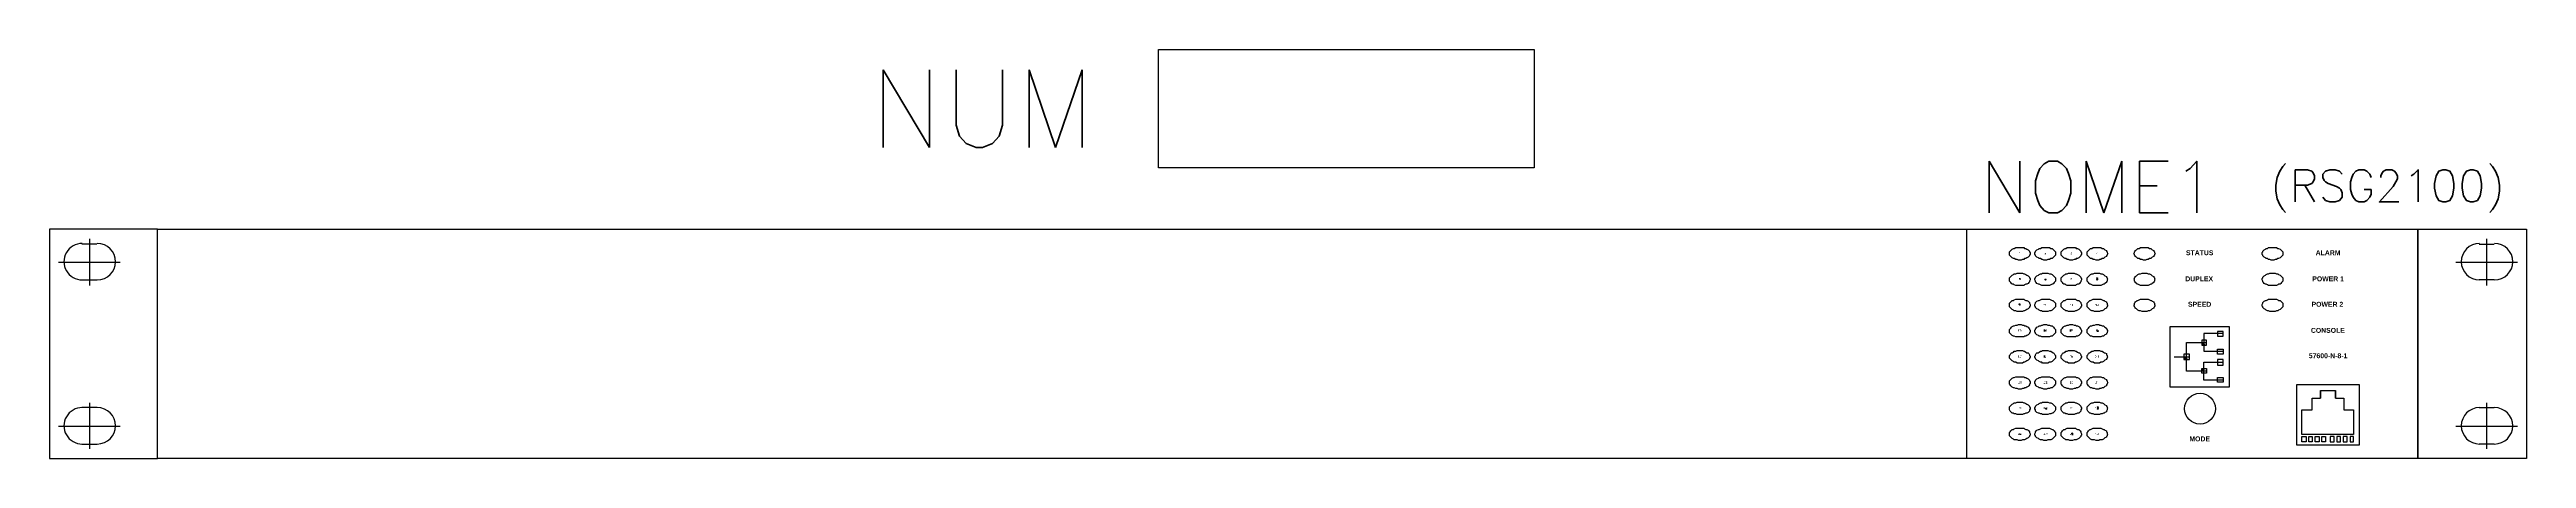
# Model space of a CAD drawing. Header units: millimetres. Extents: x -24 to 24, y -4.4 to 3.5.
import ezdxf
from ezdxf.enums import TextEntityAlignment as Align

# ---------------------------------------------------------------- set-up
doc = ezdxf.new("R2010")
doc.units = ezdxf.units.MM
doc.styles.add('PDF Arial Bold', font='arialbd.ttf')
doc.styles.add('simplex', font='simplex.shx')
doc.styles.add('STYLE-ROMANS', font='romans.shx')

msp = doc.modelspace()

# ---------------------------------------------------------------- hatches: boundary and pattern name
for points in [[(14.195, -0.492), (14.195, -0.492), (14.195, -0.453), (14.195, -0.453), (14.195, -0.453), (14.195, -0.453), (14.195, -0.453), (14.195, -0.453), (14.195, -0.453), (14.195, -0.453), (14.195, -0.453), (14.195, -0.453), (14.195, -0.453), (14.195, -0.453), (14.195, -0.453), (14.195, -0.466), (14.182, -0.466), (14.182, -0.466), (14.182, -0.466), (14.182, -0.466), (14.182, -0.466), (14.182, -0.466), (14.182, -0.466), (14.182, -0.466), (14.182, -0.453), (14.182, -0.453), (14.182, -0.453), (14.182, -0.453), (14.182, -0.453), (14.182, -0.453), (14.182, -0.453), (14.182, -0.453), (14.195, -0.453), (14.195, -0.453), (14.195, -0.453), (14.195, -0.453), (14.195, -0.453), (14.195, -0.453), (14.195, -0.453), (14.195, -0.453), (14.195, -0.453), (14.195, -0.453), (14.195, -0.453), (14.195, -0.453), (14.195, -0.453), (14.195, -0.453), (14.195, -0.453), (14.195, -0.453), (14.195, -0.453), (14.195, -0.453), (14.195, -0.453), (14.195, -0.453), (14.195, -0.453), (14.195, -0.453), (14.195, -0.453)], [(14.701, -0.492), (14.675, -0.492), (14.675, -0.492), (14.675, -0.492), (14.675, -0.492), (14.675, -0.492), (14.675, -0.479), (14.675, -0.479), (14.675, -0.479), (14.675, -0.479), (14.675, -0.479), (14.675, -0.479), (14.675, -0.479), (14.675, -0.479), (14.675, -0.479), (14.688, -0.479), (14.688, -0.479), (14.688, -0.479), (14.688, -0.479), (14.688, -0.479), (14.688, -0.479), (14.688, -0.479), (14.688, -0.479), (14.688, -0.479), (14.688, -0.479), (14.688, -0.479), (14.688, -0.479), (14.688, -0.479), (14.688, -0.479), (14.688, -0.479), (14.688, -0.479), (14.688, -0.479), (14.688, -0.479), (14.688, -0.479), (14.688, -0.479), (14.688, -0.479), (14.688, -0.466), (14.688, -0.466), (14.688, -0.466), (14.688, -0.466), (14.688, -0.466), (14.688, -0.466), (14.688, -0.466), (14.688, -0.466), (14.688, -0.466), (14.688, -0.466), (14.688, -0.466), (14.701, -0.466), (14.701, -0.466), (14.701, -0.466), (14.701, -0.466), (14.701, -0.466), (14.701, -0.466), (14.701, -0.466), (14.701, -0.466), (14.701, -0.466), (14.701, -0.466), (14.701, -0.466), (14.701, -0.466), (14.701, -0.466), (14.701, -0.466), (14.701, -0.466), (14.701, -0.466), (14.701, -0.466), (14.701, -0.466), (14.701, -0.466), (14.701, -0.466), (14.701, -0.453), (14.701, -0.453), (14.701, -0.453), (14.701, -0.453), (14.701, -0.453), (14.701, -0.453), (14.701, -0.453), (14.701, -0.453), (14.701, -0.453), (14.701, -0.453), (14.701, -0.453), (14.701, -0.453), (14.701, -0.453), (14.701, -0.453), (14.701, -0.453), (14.701, -0.453), (14.701, -0.453), (14.701, -0.453), (14.701, -0.453), (14.701, -0.453), (14.701, -0.453), (14.701, -0.453), (14.701, -0.453), (14.701, -0.453), (14.688, -0.453), (14.688, -0.453), (14.688, -0.453), (14.688, -0.453), (14.688, -0.453), (14.688, -0.453), (14.688, -0.453), (14.688, -0.453), (14.688, -0.453), (14.688, -0.453), (14.688, -0.453), (14.688, -0.453), (14.688, -0.453), (14.688, -0.453), (14.688, -0.453), (14.688, -0.453), (14.688, -0.453), (14.688, -0.453), (14.688, -0.453), (14.688, -0.453), (14.688, -0.453), (14.688, -0.453), (14.688, -0.453), (14.688, -0.453), (14.688, -0.453), (14.688, -0.453), (14.688, -0.453), (14.675, -0.453), (14.675, -0.453), (14.675, -0.453), (14.675, -0.453), (14.675, -0.453), (14.675, -0.453), (14.675, -0.453), (14.675, -0.453), (14.675, -0.453), (14.675, -0.453), (14.688, -0.453), (14.688, -0.453), (14.688, -0.453), (14.688, -0.453), (14.688, -0.453), (14.688, -0.453), (14.688, -0.453), (14.688, -0.453), (14.688, -0.453), (14.688, -0.453), (14.688, -0.453), (14.688, -0.453), (14.688, -0.453), (14.688, -0.453), (14.688, -0.453), (14.688, -0.453), (14.688, -0.453), (14.688, -0.453), (14.688, -0.453), (14.688, -0.453), (14.688, -0.453), (14.688, -0.453), (14.688, -0.453), (14.688, -0.453), (14.688, -0.453), (14.688, -0.453), (14.688, -0.453), (14.688, -0.453), (14.701, -0.453), (14.701, -0.453), (14.701, -0.453), (14.701, -0.453), (14.701, -0.453), (14.701, -0.453), (14.701, -0.453), (14.701, -0.453), (14.701, -0.453), (14.701, -0.453), (14.701, -0.453), (14.701, -0.453), (14.701, -0.453), (14.701, -0.453), (14.701, -0.453), (14.701, -0.453), (14.701, -0.453), (14.701, -0.453), (14.701, -0.453), (14.701, -0.453), (14.701, -0.453), (14.701, -0.453), (14.701, -0.453), (14.701, -0.453), (14.701, -0.453), (14.701, -0.453), (14.701, -0.453), (14.701, -0.453), (14.701, -0.453), (14.701, -0.453), (14.701, -0.453), (14.701, -0.453), (14.701, -0.453), (14.701, -0.453), (14.701, -0.453), (14.701, -0.453), (14.701, -0.466), (14.701, -0.466), (14.701, -0.466), (14.701, -0.466), (14.701, -0.466), (14.701, -0.466), (14.701, -0.466), (14.701, -0.466), (14.701, -0.466), (14.701, -0.466), (14.701, -0.466), (14.701, -0.466), (14.701, -0.466), (14.701, -0.466), (14.701, -0.466), (14.701, -0.466), (14.701, -0.466), (14.701, -0.466), (14.701, -0.466), (14.701, -0.466), (14.701, -0.466), (14.701, -0.466), (14.701, -0.466), (14.701, -0.466), (14.701, -0.466), (14.701, -0.466), (14.701, -0.466), (14.701, -0.466), (14.701, -0.466), (14.701, -0.466), (14.701, -0.466), (14.701, -0.466), (14.701, -0.479), (14.701, -0.479), (14.701, -0.479), (14.701, -0.479), (14.701, -0.479), (14.688, -0.479), (14.688, -0.479), (14.688, -0.479), (14.688, -0.479), (14.688, -0.479), (14.688, -0.479), (14.688, -0.479), (14.688, -0.479), (14.688, -0.479), (14.688, -0.479), (14.688, -0.479), (14.688, -0.479), (14.688, -0.479), (14.688, -0.479), (14.688, -0.479), (14.688, -0.479), (14.688, -0.479), (14.688, -0.479), (14.688, -0.479), (14.688, -0.479), (14.701, -0.479)], [(15.194, -0.466), (15.194, -0.466), (15.194, -0.466), (15.207, -0.466), (15.207, -0.466), (15.207, -0.466), (15.207, -0.466), (15.207, -0.466), (15.207, -0.466), (15.207, -0.466), (15.207, -0.466), (15.207, -0.466), (15.207, -0.466), (15.207, -0.466), (15.207, -0.466), (15.207, -0.466), (15.207, -0.466), (15.207, -0.466), (15.207, -0.466), (15.207, -0.466), (15.207, -0.479), (15.207, -0.479), (15.207, -0.479), (15.207, -0.479), (15.207, -0.479), (15.207, -0.479), (15.207, -0.479), (15.207, -0.479), (15.207, -0.479), (15.207, -0.479), (15.207, -0.479), (15.207, -0.479), (15.207, -0.479), (15.207, -0.479), (15.207, -0.479), (15.207, -0.479), (15.207, -0.479), (15.207, -0.479), (15.207, -0.479), (15.207, -0.479), (15.207, -0.479), (15.207, -0.479), (15.207, -0.479), (15.207, -0.479), (15.207, -0.479), (15.207, -0.479), (15.207, -0.492), (15.207, -0.492), (15.207, -0.492), (15.194, -0.492), (15.194, -0.492), (15.194, -0.492), (15.194, -0.492), (15.194, -0.492), (15.194, -0.492), (15.194, -0.492), (15.194, -0.492), (15.194, -0.492), (15.194, -0.492), (15.194, -0.492), (15.194, -0.492), (15.194, -0.492), (15.194, -0.492), (15.194, -0.492), (15.194, -0.492), (15.194, -0.492), (15.194, -0.492), (15.194, -0.492), (15.194, -0.492), (15.194, -0.492), (15.194, -0.492), (15.194, -0.492), (15.194, -0.492), (15.18, -0.492), (15.18, -0.492), (15.18, -0.492), (15.18, -0.492), (15.18, -0.492), (15.18, -0.492), (15.18, -0.492), (15.18, -0.479), (15.18, -0.479), (15.18, -0.479), (15.18, -0.479), (15.18, -0.479), (15.18, -0.479), (15.18, -0.479), (15.18, -0.479), (15.18, -0.479), (15.18, -0.479), (15.18, -0.479), (15.18, -0.479), (15.18, -0.479), (15.18, -0.479), (15.18, -0.479), (15.18, -0.479), (15.18, -0.479), (15.18, -0.479), (15.18, -0.479), (15.18, -0.479), (15.18, -0.479), (15.18, -0.479), (15.18, -0.479), (15.18, -0.479), (15.18, -0.479), (15.18, -0.479), (15.18, -0.479), (15.18, -0.479), (15.18, -0.479), (15.18, -0.479), (15.18, -0.479), (15.194, -0.479), (15.194, -0.479), (15.194, -0.479), (15.194, -0.479), (15.194, -0.479), (15.194, -0.479), (15.194, -0.479), (15.194, -0.479), (15.194, -0.479), (15.194, -0.479), (15.194, -0.479), (15.194, -0.479), (15.194, -0.479), (15.194, -0.479), (15.194, -0.479), (15.194, -0.479), (15.194, -0.479), (15.194, -0.479), (15.194, -0.479), (15.194, -0.479), (15.194, -0.479), (15.194, -0.479), (15.194, -0.479), (15.194, -0.479), (15.194, -0.479), (15.194, -0.479), (15.194, -0.479), (15.194, -0.479), (15.207, -0.479), (15.207, -0.479), (15.207, -0.479), (15.207, -0.479), (15.207, -0.479), (15.207, -0.479), (15.207, -0.479), (15.207, -0.479), (15.207, -0.479), (15.207, -0.479), (15.207, -0.479), (15.207, -0.479), (15.207, -0.479), (15.207, -0.466), (15.207, -0.466), (15.194, -0.466), (15.194, -0.466), (15.194, -0.466), (15.194, -0.466), (15.194, -0.466), (15.194, -0.466), (15.194, -0.466), (15.194, -0.466), (15.194, -0.466), (15.194, -0.466), (15.194, -0.466), (15.194, -0.466), (15.194, -0.466), (15.194, -0.466), (15.194, -0.466), (15.194, -0.466), (15.194, -0.466), (15.194, -0.466), (15.194, -0.466), (15.194, -0.466), (15.194, -0.466), (15.194, -0.466), (15.194, -0.466), (15.194, -0.466), (15.194, -0.466), (15.194, -0.466), (15.194, -0.466), (15.194, -0.466), (15.194, -0.466), (15.194, -0.466), (15.194, -0.466), (15.194, -0.466), (15.194, -0.466), (15.194, -0.466), (15.194, -0.466), (15.194, -0.466), (15.194, -0.466), (15.194, -0.466), (15.194, -0.466), (15.194, -0.466), (15.194, -0.466), (15.194, -0.466), (15.194, -0.466), (15.194, -0.466), (15.194, -0.453), (15.194, -0.453), (15.194, -0.453), (15.194, -0.453), (15.194, -0.453), (15.194, -0.453), (15.194, -0.453), (15.194, -0.453), (15.194, -0.453), (15.194, -0.453), (15.194, -0.453), (15.194, -0.453), (15.194, -0.453), (15.194, -0.453), (15.194, -0.453), (15.194, -0.453), (15.194, -0.453), (15.194, -0.453), (15.194, -0.453), (15.194, -0.453), (15.194, -0.453), (15.194, -0.453), (15.194, -0.453), (15.194, -0.453), (15.194, -0.453), (15.194, -0.453), (15.194, -0.453), (15.194, -0.453), (15.194, -0.453), (15.194, -0.453), (15.194, -0.453), (15.194, -0.453), (15.194, -0.453), (15.194, -0.453), (15.194, -0.453), (15.18, -0.453), (15.18, -0.453), (15.18, -0.453), (15.18, -0.453), (15.18, -0.453), (15.18, -0.453), (15.18, -0.453), (15.18, -0.453), (15.18, -0.453), (15.18, -0.453), (15.18, -0.453), (15.18, -0.453), (15.18, -0.453), (15.18, -0.453), (15.18, -0.453), (15.18, -0.453), (15.18, -0.453), (15.18, -0.453), (15.18, -0.453), (15.18, -0.453), (15.18, -0.453), (15.18, -0.453), (15.18, -0.453), (15.18, -0.453), (15.18, -0.453), (15.18, -0.453), (15.18, -0.453), (15.18, -0.453), (15.18, -0.453), (15.18, -0.453), (15.18, -0.453), (15.18, -0.453), (15.18, -0.453), (15.194, -0.453), (15.194, -0.453), (15.194, -0.453), (15.194, -0.453), (15.194, -0.453), (15.194, -0.453), (15.194, -0.453), (15.194, -0.453), (15.194, -0.453), (15.194, -0.453), (15.194, -0.453), (15.194, -0.453), (15.194, -0.453), (15.194, -0.453), (15.194, -0.453), (15.194, -0.453), (15.194, -0.453), (15.194, -0.453), (15.194, -0.453), (15.194, -0.453), (15.194, -0.453), (15.194, -0.453), (15.194, -0.453), (15.194, -0.453), (15.194, -0.453), (15.207, -0.453), (15.207, -0.453), (15.207, -0.453), (15.207, -0.453), (15.207, -0.453), (15.207, -0.453), (15.207, -0.453), (15.207, -0.453), (15.207, -0.453), (15.207, -0.453), (15.207, -0.453), (15.207, -0.453), (15.207, -0.453), (15.207, -0.453), (15.207, -0.453), (15.207, -0.453), (15.207, -0.453), (15.207, -0.453), (15.207, -0.453), (15.207, -0.453), (15.207, -0.453), (15.207, -0.453), (15.207, -0.453), (15.207, -0.466), (15.207, -0.466), (15.207, -0.466), (15.207, -0.466), (15.207, -0.466), (15.207, -0.466), (15.207, -0.466), (15.207, -0.466), (15.207, -0.466), (15.207, -0.466), (15.207, -0.466), (15.207, -0.466), (15.194, -0.466), (15.194, -0.466), (15.194, -0.466), (15.194, -0.466)], [(14.182, -0.958), (14.182, -0.958), (14.182, -0.958), (14.182, -0.958), (14.182, -0.958), (14.182, -0.958), (14.182, -0.958), (14.195, -0.958), (14.195, -0.958), (14.195, -0.958), (14.195, -0.958), (14.195, -0.958), (14.195, -0.958), (14.195, -0.958), (14.195, -0.958), (14.195, -0.958), (14.195, -0.958), (14.195, -0.958), (14.195, -0.958), (14.195, -0.958), (14.195, -0.958), (14.195, -0.958), (14.195, -0.958), (14.195, -0.958), (14.195, -0.958), (14.195, -0.958), (14.195, -0.958), (14.195, -0.958), (14.195, -0.958), (14.195, -0.958), (14.195, -0.958), (14.195, -0.958), (14.209, -0.958), (14.209, -0.958), (14.209, -0.958), (14.209, -0.972), (14.209, -0.972), (14.209, -0.972), (14.209, -0.972), (14.209, -0.972), (14.209, -0.972), (14.209, -0.972), (14.209, -0.972), (14.209, -0.972), (14.209, -0.972), (14.209, -0.972), (14.209, -0.972), (14.209, -0.972), (14.209, -0.972), (14.209, -0.972), (14.209, -0.972), (14.209, -0.972), (14.209, -0.972), (14.209, -0.972), (14.209, -0.972), (14.209, -0.972), (14.209, -0.972), (14.209, -0.972), (14.209, -0.972), (14.209, -0.972), (14.209, -0.972), (14.209, -0.985), (14.209, -0.985), (14.209, -0.985), (14.209, -0.985), (14.209, -0.985), (14.209, -0.985), (14.209, -0.985), (14.209, -0.985), (14.209, -0.985), (14.209, -0.985), (14.209, -0.985), (14.209, -0.985), (14.209, -0.985), (14.209, -0.985), (14.195, -0.985), (14.195, -0.985), (14.195, -0.985), (14.195, -0.985), (14.195, -0.985), (14.195, -0.985), (14.195, -0.985), (14.195, -0.985), (14.195, -0.985), (14.195, -0.985), (14.195, -0.985), (14.195, -0.985), (14.195, -0.985), (14.195, -0.985), (14.195, -0.985), (14.195, -0.985), (14.195, -0.985), (14.195, -0.985), (14.195, -0.985), (14.195, -0.985), (14.195, -0.985), (14.195, -0.985), (14.195, -0.985), (14.195, -0.985), (14.195, -0.985), (14.195, -0.985), (14.182, -0.985), (14.182, -0.985), (14.182, -0.985), (14.182, -0.985), (14.182, -0.985), (14.182, -0.985), (14.182, -0.985), (14.182, -0.985), (14.182, -0.985), (14.182, -0.985), (14.182, -0.985), (14.182, -0.985), (14.182, -0.985), (14.182, -0.985), (14.182, -0.985), (14.182, -0.985), (14.182, -0.985), (14.182, -0.985), (14.182, -0.985), (14.182, -0.985), (14.182, -0.985), (14.182, -0.985), (14.182, -0.985), (14.182, -0.985), (14.182, -0.985), (14.182, -0.985), (14.182, -0.985), (14.182, -0.985), (14.182, -0.972), (14.182, -0.972), (14.182, -0.972), (14.182, -0.972), (14.182, -0.985), (14.182, -0.985), (14.182, -0.985), (14.182, -0.985), (14.182, -0.985), (14.182, -0.985), (14.182, -0.985), (14.182, -0.985), (14.182, -0.985), (14.182, -0.985), (14.182, -0.985), (14.182, -0.985), (14.182, -0.985), (14.182, -0.985), (14.182, -0.985), (14.195, -0.985), (14.195, -0.985), (14.195, -0.985), (14.195, -0.985), (14.195, -0.985), (14.195, -0.985), (14.195, -0.985), (14.195, -0.985), (14.195, -0.985), (14.195, -0.985), (14.195, -0.985), (14.195, -0.985), (14.195, -0.985), (14.195, -0.985), (14.195, -0.985), (14.195, -0.985), (14.195, -0.985), (14.195, -0.985), (14.195, -0.985), (14.195, -0.985), (14.195, -0.985), (14.195, -0.985), (14.195, -0.985), (14.195, -0.985), (14.195, -0.985), (14.195, -0.985), (14.195, -0.985), (14.195, -0.972), (14.195, -0.972), (14.195, -0.972), (14.195, -0.972), (14.195, -0.972), (14.195, -0.972), (14.195, -0.972), (14.195, -0.972), (14.195, -0.972), (14.195, -0.972), (14.195, -0.972), (14.195, -0.972), (14.195, -0.972), (14.195, -0.972), (14.195, -0.972), (14.195, -0.972), (14.195, -0.972), (14.195, -0.972), (14.195, -0.972), (14.195, -0.972), (14.195, -0.972), (14.195, -0.972), (14.195, -0.972), (14.195, -0.972), (14.195, -0.972), (14.195, -0.972), (14.195, -0.972), (14.195, -0.972), (14.195, -0.972), (14.195, -0.972), (14.195, -0.972), (14.195, -0.972), (14.195, -0.972), (14.195, -0.972), (14.195, -0.972), (14.195, -0.972), (14.195, -0.972), (14.195, -0.972), (14.195, -0.972), (14.182, -0.972), (14.182, -0.972), (14.182, -0.972), (14.182, -0.972), (14.182, -0.972), (14.182, -0.972), (14.182, -0.972), (14.182, -0.972), (14.182, -0.972), (14.182, -0.972), (14.182, -0.972), (14.182, -0.972), (14.182, -0.945), (14.209, -0.945), (14.209, -0.958), (14.182, -0.958)], [(14.688, -0.972), (14.688, -0.972), (14.688, -0.972), (14.688, -0.972), (14.688, -0.958), (14.688, -0.958), (14.688, -0.958), (14.688, -0.958), (14.688, -0.958), (14.688, -0.958), (14.688, -0.958), (14.688, -0.958), (14.688, -0.958), (14.688, -0.958), (14.688, -0.958), (14.688, -0.958), (14.688, -0.958), (14.688, -0.958), (14.688, -0.958), (14.688, -0.958), (14.688, -0.958), (14.688, -0.958), (14.688, -0.958), (14.701, -0.958), (14.701, -0.958), (14.701, -0.958), (14.701, -0.958), (14.701, -0.958), (14.701, -0.958), (14.701, -0.958), (14.701, -0.958), (14.701, -0.958), (14.701, -0.958), (14.701, -0.958), (14.701, -0.958), (14.701, -0.958), (14.701, -0.958), (14.701, -0.958), (14.701, -0.958), (14.701, -0.958), (14.701, -0.972), (14.701, -0.972), (14.701, -0.972), (14.701, -0.972), (14.701, -0.972), (14.701, -0.972), (14.701, -0.972), (14.701, -0.972), (14.701, -0.972), (14.701, -0.972), (14.701, -0.972), (14.701, -0.972), (14.701, -0.972), (14.701, -0.972), (14.701, -0.972), (14.701, -0.972), (14.701, -0.972), (14.701, -0.972), (14.701, -0.972), (14.701, -0.972), (14.701, -0.972), (14.701, -0.972), (14.701, -0.972), (14.701, -0.972), (14.701, -0.972), (14.701, -0.985), (14.701, -0.985), (14.701, -0.985), (14.701, -0.985), (14.701, -0.985), (14.701, -0.985), (14.701, -0.985), (14.701, -0.985), (14.701, -0.985), (14.701, -0.985), (14.701, -0.985), (14.701, -0.985), (14.701, -0.985), (14.701, -0.985), (14.701, -0.985), (14.701, -0.985), (14.701, -0.985), (14.701, -0.985), (14.701, -0.985), (14.701, -0.985), (14.701, -0.985), (14.701, -0.985), (14.701, -0.985), (14.701, -0.985), (14.701, -0.985), (14.701, -0.985), (14.701, -0.985), (14.701, -0.985), (14.701, -0.985), (14.701, -0.985), (14.701, -0.985), (14.701, -0.985), (14.688, -0.985), (14.688, -0.985), (14.688, -0.985), (14.688, -0.985), (14.688, -0.985), (14.688, -0.985), (14.688, -0.985), (14.688, -0.985), (14.688, -0.985), (14.688, -0.985), (14.688, -0.985), (14.688, -0.985), (14.688, -0.985), (14.688, -0.985), (14.688, -0.985), (14.688, -0.985), (14.688, -0.985), (14.688, -0.985), (14.688, -0.985), (14.688, -0.985), (14.688, -0.985), (14.688, -0.985), (14.688, -0.985), (14.688, -0.985), (14.688, -0.985), (14.688, -0.985), (14.688, -0.985), (14.688, -0.985), (14.688, -0.985), (14.688, -0.985), (14.675, -0.985), (14.675, -0.985), (14.675, -0.985), (14.675, -0.985), (14.675, -0.985), (14.675, -0.985), (14.675, -0.985), (14.675, -0.972), (14.675, -0.972), (14.675, -0.972), (14.675, -0.972), (14.675, -0.972), (14.675, -0.972), (14.675, -0.972), (14.675, -0.972), (14.675, -0.972), (14.675, -0.972), (14.675, -0.972), (14.675, -0.972), (14.675, -0.972), (14.675, -0.972), (14.675, -0.972), (14.675, -0.972), (14.675, -0.972), (14.675, -0.972), (14.675, -0.972), (14.675, -0.972), (14.675, -0.972), (14.675, -0.958), (14.675, -0.958), (14.675, -0.958), (14.675, -0.958), (14.675, -0.958), (14.675, -0.958), (14.675, -0.958), (14.675, -0.958), (14.675, -0.958), (14.675, -0.958), (14.675, -0.958), (14.675, -0.958), (14.675, -0.958), (14.675, -0.958), (14.675, -0.958), (14.675, -0.958), (14.675, -0.958), (14.675, -0.958), (14.688, -0.958), (14.688, -0.958), (14.688, -0.958), (14.688, -0.958), (14.688, -0.958), (14.688, -0.958), (14.688, -0.958), (14.688, -0.958), (14.688, -0.945), (14.688, -0.945), (14.688, -0.945), (14.688, -0.945), (14.688, -0.945), (14.688, -0.945), (14.688, -0.945), (14.688, -0.945), (14.688, -0.945), (14.688, -0.945), (14.688, -0.945), (14.688, -0.945), (14.688, -0.945), (14.688, -0.945), (14.688, -0.945), (14.688, -0.945), (14.688, -0.945), (14.688, -0.945), (14.688, -0.945), (14.688, -0.945), (14.688, -0.945), (14.688, -0.945), (14.688, -0.945), (14.688, -0.945), (14.701, -0.945), (14.701, -0.945), (14.701, -0.945), (14.701, -0.945), (14.701, -0.945), (14.701, -0.945), (14.701, -0.945), (14.701, -0.945), (14.701, -0.945), (14.701, -0.945), (14.701, -0.945), (14.701, -0.945), (14.701, -0.945), (14.701, -0.945), (14.701, -0.945), (14.701, -0.945), (14.701, -0.945), (14.701, -0.945), (14.701, -0.945), (14.701, -0.945), (14.701, -0.958), (14.701, -0.958), (14.701, -0.958), (14.701, -0.958), (14.701, -0.958), (14.701, -0.958), (14.701, -0.958), (14.701, -0.958), (14.701, -0.958), (14.701, -0.958), (14.701, -0.958), (14.701, -0.958), (14.701, -0.958), (14.701, -0.958), (14.701, -0.958), (14.701, -0.958), (14.701, -0.958), (14.701, -0.958), (14.701, -0.958), (14.701, -0.958), (14.701, -0.958), (14.701, -0.958), (14.701, -0.945), (14.701, -0.945), (14.701, -0.945), (14.701, -0.945), (14.701, -0.945), (14.701, -0.945), (14.688, -0.945), (14.688, -0.945), (14.688, -0.945), (14.688, -0.945), (14.688, -0.945), (14.688, -0.945), (14.688, -0.945), (14.688, -0.945), (14.688, -0.945), (14.688, -0.945), (14.688, -0.958), (14.688, -0.958), (14.688, -0.958), (14.688, -0.958), (14.688, -0.958), (14.688, -0.958), (14.688, -0.958), (14.688, -0.958), (14.688, -0.958), (14.688, -0.958), (14.688, -0.958), (14.688, -0.958), (14.688, -0.958), (14.688, -0.958), (14.688, -0.958), (14.688, -0.958), (14.688, -0.958), (14.688, -0.958), (14.688, -0.958), (14.688, -0.958), (14.688, -0.958), (14.688, -0.958), (14.688, -0.958), (14.688, -0.958), (14.688, -0.958), (14.688, -0.958), (14.688, -0.958), (14.688, -0.972), (14.688, -0.972), (14.688, -0.972), (14.688, -0.972)], [(15.207, -0.945), (15.207, -0.945), (15.207, -0.958), (15.207, -0.958), (15.207, -0.958), (15.207, -0.958), (15.207, -0.958), (15.207, -0.958), (15.207, -0.958), (15.207, -0.958), (15.207, -0.958), (15.207, -0.958), (15.207, -0.958), (15.207, -0.958), (15.207, -0.958), (15.207, -0.958), (15.207, -0.958), (15.207, -0.958), (15.207, -0.958), (15.194, -0.958), (15.194, -0.958), (15.194, -0.958), (15.194, -0.958), (15.194, -0.958), (15.194, -0.958), (15.194, -0.958), (15.194, -0.958), (15.194, -0.958), (15.194, -0.958), (15.194, -0.958), (15.194, -0.972), (15.194, -0.972), (15.194, -0.972), (15.194, -0.972), (15.194, -0.972), (15.194, -0.972), (15.194, -0.972), (15.194, -0.972), (15.194, -0.972), (15.194, -0.972), (15.194, -0.972), (15.194, -0.972), (15.194, -0.972), (15.194, -0.972), (15.194, -0.972), (15.194, -0.972), (15.194, -0.972), (15.194, -0.972), (15.194, -0.972), (15.194, -0.972), (15.194, -0.972), (15.194, -0.972), (15.194, -0.972), (15.194, -0.985), (15.194, -0.985), (15.194, -0.985), (15.194, -0.985), (15.194, -0.985), (15.194, -0.985), (15.194, -0.985), (15.194, -0.985), (15.194, -0.985), (15.194, -0.985), (15.194, -0.985), (15.194, -0.985), (15.194, -0.985), (15.194, -0.985), (15.194, -0.985), (15.194, -0.985), (15.194, -0.985), (15.194, -0.985), (15.194, -0.985), (15.18, -0.985), (15.18, -0.985), (15.18, -0.985), (15.18, -0.985), (15.18, -0.985), (15.18, -0.985), (15.18, -0.985), (15.18, -0.985), (15.18, -0.985), (15.18, -0.985), (15.18, -0.985), (15.18, -0.985), (15.18, -0.985), (15.18, -0.985), (15.18, -0.985), (15.18, -0.985), (15.18, -0.985), (15.18, -0.985), (15.18, -0.985), (15.18, -0.972), (15.18, -0.972), (15.194, -0.972), (15.194, -0.972), (15.194, -0.972), (15.194, -0.972), (15.194, -0.972), (15.194, -0.972), (15.194, -0.972), (15.194, -0.972), (15.194, -0.972), (15.194, -0.972), (15.194, -0.972), (15.194, -0.972), (15.194, -0.972), (15.194, -0.972), (15.194, -0.972), (15.194, -0.972), (15.194, -0.972), (15.194, -0.972), (15.194, -0.972), (15.194, -0.972), (15.194, -0.972), (15.194, -0.958), (15.194, -0.958), (15.194, -0.958), (15.194, -0.958), (15.194, -0.958), (15.194, -0.958), (15.194, -0.958), (15.194, -0.958), (15.194, -0.958), (15.194, -0.958), (15.194, -0.958), (15.194, -0.958), (15.194, -0.958), (15.194, -0.958), (15.194, -0.958), (15.194, -0.958), (15.194, -0.958), (15.194, -0.958), (15.194, -0.958), (15.194, -0.958), (15.194, -0.958), (15.194, -0.958), (15.194, -0.958), (15.194, -0.958), (15.194, -0.958), (15.194, -0.958), (15.194, -0.958), (15.18, -0.958), (15.18, -0.945), (15.207, -0.945)], [(15.7, -0.972), (15.7, -0.972), (15.7, -0.972), (15.7, -0.972), (15.7, -0.972), (15.7, -0.972), (15.7, -0.972), (15.7, -0.972), (15.7, -0.972), (15.7, -0.972), (15.7, -0.972), (15.7, -0.972), (15.7, -0.972), (15.7, -0.972), (15.7, -0.972), (15.7, -0.972), (15.7, -0.972), (15.713, -0.972), (15.713, -0.972), (15.713, -0.972), (15.713, -0.972), (15.713, -0.972), (15.713, -0.972), (15.713, -0.972), (15.713, -0.972), (15.713, -0.972), (15.713, -0.972), (15.713, -0.972), (15.713, -0.972), (15.713, -0.972), (15.713, -0.972), (15.713, -0.985), (15.713, -0.985), (15.713, -0.985), (15.713, -0.985), (15.713, -0.985), (15.713, -0.985), (15.7, -0.985), (15.7, -0.985), (15.7, -0.985), (15.7, -0.985), (15.7, -0.985), (15.7, -0.985), (15.7, -0.985), (15.7, -0.985), (15.7, -0.985), (15.7, -0.985), (15.7, -0.985), (15.7, -0.985), (15.7, -0.985), (15.7, -0.985), (15.7, -0.985), (15.7, -0.985), (15.7, -0.985), (15.7, -0.985), (15.7, -0.985), (15.7, -0.985), (15.7, -0.985), (15.7, -0.985), (15.7, -0.985), (15.7, -0.985), (15.7, -0.985), (15.7, -0.985), (15.7, -0.985), (15.7, -0.985), (15.686, -0.985), (15.686, -0.985), (15.686, -0.985), (15.686, -0.985), (15.686, -0.985), (15.686, -0.985), (15.686, -0.985), (15.686, -0.985), (15.686, -0.985), (15.686, -0.985), (15.686, -0.985), (15.686, -0.985), (15.686, -0.985), (15.686, -0.985), (15.686, -0.985), (15.686, -0.985), (15.686, -0.985), (15.686, -0.985), (15.686, -0.985), (15.686, -0.985), (15.686, -0.985), (15.686, -0.985), (15.686, -0.985), (15.686, -0.985), (15.686, -0.985), (15.686, -0.985), (15.686, -0.985), (15.686, -0.985), (15.686, -0.985), (15.686, -0.985), (15.686, -0.985), (15.686, -0.985), (15.686, -0.985), (15.686, -0.972), (15.686, -0.972), (15.686, -0.972), (15.686, -0.972), (15.686, -0.972), (15.686, -0.972), (15.686, -0.972), (15.686, -0.972), (15.686, -0.972), (15.686, -0.972), (15.686, -0.972), (15.686, -0.972), (15.686, -0.972), (15.686, -0.972), (15.686, -0.972), (15.686, -0.972), (15.686, -0.972), (15.686, -0.972), (15.686, -0.972), (15.686, -0.972), (15.686, -0.972), (15.686, -0.972), (15.686, -0.972), (15.686, -0.972), (15.686, -0.972), (15.686, -0.972), (15.686, -0.972), (15.686, -0.972), (15.686, -0.972), (15.686, -0.972), (15.686, -0.972), (15.686, -0.972), (15.686, -0.972), (15.686, -0.958), (15.686, -0.958), (15.686, -0.958), (15.686, -0.958), (15.686, -0.958), (15.686, -0.958), (15.686, -0.958), (15.686, -0.958), (15.686, -0.958), (15.686, -0.958), (15.686, -0.958), (15.686, -0.958), (15.686, -0.958), (15.686, -0.958), (15.686, -0.958), (15.686, -0.958), (15.686, -0.958), (15.686, -0.958), (15.686, -0.958), (15.686, -0.958), (15.686, -0.958), (15.686, -0.958), (15.686, -0.958), (15.686, -0.958), (15.686, -0.958), (15.686, -0.958), (15.686, -0.958), (15.686, -0.958), (15.686, -0.945), (15.686, -0.945), (15.686, -0.945), (15.686, -0.945), (15.686, -0.945), (15.686, -0.945), (15.686, -0.945), (15.686, -0.945), (15.686, -0.945), (15.686, -0.945), (15.686, -0.945), (15.686, -0.945), (15.686, -0.945), (15.686, -0.945), (15.686, -0.945), (15.686, -0.945), (15.686, -0.945), (15.686, -0.945), (15.686, -0.945), (15.686, -0.945), (15.686, -0.945), (15.686, -0.945), (15.7, -0.945), (15.7, -0.945), (15.7, -0.945), (15.7, -0.945), (15.7, -0.945), (15.7, -0.945), (15.7, -0.945), (15.7, -0.945), (15.7, -0.945), (15.7, -0.945), (15.7, -0.945), (15.7, -0.945), (15.7, -0.945), (15.7, -0.945), (15.7, -0.945), (15.7, -0.945), (15.7, -0.945), (15.7, -0.945), (15.7, -0.945), (15.7, -0.945), (15.7, -0.945), (15.7, -0.945), (15.7, -0.945), (15.7, -0.958), (15.7, -0.958), (15.7, -0.958), (15.7, -0.958), (15.7, -0.958), (15.7, -0.958), (15.7, -0.958), (15.7, -0.958), (15.7, -0.958), (15.7, -0.958), (15.7, -0.958), (15.7, -0.958), (15.7, -0.958), (15.7, -0.958), (15.7, -0.958), (15.7, -0.958), (15.7, -0.958), (15.7, -0.958), (15.7, -0.958), (15.7, -0.958), (15.7, -0.958), (15.7, -0.958), (15.7, -0.958), (15.7, -0.958), (15.7, -0.958), (15.7, -0.958), (15.7, -0.958), (15.7, -0.958), (15.7, -0.958), (15.7, -0.972), (15.7, -0.972), (15.7, -0.972), (15.7, -0.972)], [(14.195, -1.464), (14.195, -1.464), (14.195, -1.464), (14.195, -1.464), (14.195, -1.477), (14.195, -1.477), (14.195, -1.477), (14.195, -1.477), (14.195, -1.477), (14.195, -1.477), (14.195, -1.477), (14.195, -1.477), (14.195, -1.477), (14.195, -1.477), (14.195, -1.477), (14.195, -1.477), (14.195, -1.477), (14.195, -1.477), (14.195, -1.477), (14.195, -1.477), (14.195, -1.477), (14.195, -1.477), (14.195, -1.477), (14.195, -1.477), (14.195, -1.477), (14.182, -1.477), (14.182, -1.477), (14.182, -1.477), (14.182, -1.477), (14.182, -1.477), (14.182, -1.477), (14.182, -1.477), (14.182, -1.477), (14.182, -1.477), (14.182, -1.477), (14.182, -1.477), (14.182, -1.477), (14.182, -1.477), (14.182, -1.464), (14.182, -1.464), (14.182, -1.464), (14.182, -1.464), (14.182, -1.464), (14.182, -1.464), (14.182, -1.464), (14.182, -1.464), (14.182, -1.464), (14.182, -1.464), (14.182, -1.464), (14.182, -1.464), (14.182, -1.464), (14.182, -1.464), (14.182, -1.464), (14.182, -1.464), (14.182, -1.464), (14.182, -1.464), (14.182, -1.464), (14.182, -1.464), (14.182, -1.464), (14.182, -1.464), (14.182, -1.464), (14.182, -1.464), (14.182, -1.464), (14.182, -1.464), (14.182, -1.451), (14.182, -1.451), (14.182, -1.451), (14.182, -1.451), (14.182, -1.451), (14.182, -1.451), (14.182, -1.451), (14.182, -1.451), (14.182, -1.451), (14.182, -1.451), (14.182, -1.451), (14.182, -1.451), (14.182, -1.451), (14.182, -1.451), (14.182, -1.451), (14.182, -1.451), (14.182, -1.451), (14.182, -1.451), (14.182, -1.451), (14.182, -1.451), (14.182, -1.451), (14.182, -1.451), (14.182, -1.451), (14.182, -1.451), (14.182, -1.451), (14.182, -1.451), (14.182, -1.451), (14.182, -1.451), (14.195, -1.451), (14.195, -1.451), (14.195, -1.451), (14.195, -1.451), (14.195, -1.451), (14.195, -1.451), (14.195, -1.451), (14.195, -1.451), (14.195, -1.451), (14.195, -1.451), (14.195, -1.451), (14.195, -1.451), (14.195, -1.451), (14.195, -1.451), (14.195, -1.451), (14.195, -1.451), (14.195, -1.451), (14.195, -1.451), (14.195, -1.451), (14.195, -1.451), (14.195, -1.451), (14.195, -1.451), (14.195, -1.451), (14.195, -1.451), (14.195, -1.451), (14.195, -1.451), (14.209, -1.451), (14.209, -1.451), (14.209, -1.451), (14.209, -1.451), (14.209, -1.451), (14.209, -1.451), (14.209, -1.451), (14.209, -1.451), (14.209, -1.451), (14.209, -1.451), (14.209, -1.451), (14.209, -1.451), (14.209, -1.451), (14.209, -1.451), (14.209, -1.464), (14.209, -1.464), (14.209, -1.464), (14.209, -1.464), (14.209, -1.464), (14.209, -1.464), (14.209, -1.464), (14.209, -1.464), (14.209, -1.464), (14.209, -1.464), (14.209, -1.464), (14.209, -1.464), (14.209, -1.464), (14.209, -1.464), (14.209, -1.464), (14.209, -1.464), (14.209, -1.464), (14.209, -1.464), (14.209, -1.464), (14.209, -1.464), (14.209, -1.477), (14.209, -1.477), (14.209, -1.477), (14.209, -1.477), (14.209, -1.477), (14.209, -1.477), (14.209, -1.477), (14.209, -1.477), (14.209, -1.477), (14.209, -1.477), (14.209, -1.477), (14.209, -1.477), (14.209, -1.477), (14.209, -1.477), (14.209, -1.477), (14.209, -1.477), (14.209, -1.477), (14.209, -1.477), (14.209, -1.477), (14.209, -1.477), (14.209, -1.477), (14.209, -1.477), (14.209, -1.477), (14.209, -1.477), (14.209, -1.477), (14.209, -1.477), (14.195, -1.491), (14.195, -1.491), (14.195, -1.491), (14.195, -1.491), (14.195, -1.491), (14.195, -1.491), (14.195, -1.491), (14.195, -1.491), (14.195, -1.491), (14.195, -1.491), (14.195, -1.491), (14.195, -1.491), (14.195, -1.491), (14.195, -1.491), (14.195, -1.491), (14.195, -1.491), (14.195, -1.491), (14.195, -1.491), (14.195, -1.491), (14.195, -1.491), (14.195, -1.491), (14.195, -1.491), (14.195, -1.491), (14.195, -1.491), (14.195, -1.491), (14.195, -1.491), (14.182, -1.491), (14.182, -1.491), (14.182, -1.491), (14.182, -1.491), (14.182, -1.491), (14.182, -1.491), (14.182, -1.491), (14.182, -1.491), (14.182, -1.491), (14.182, -1.491), (14.182, -1.491), (14.182, -1.491), (14.182, -1.491), (14.182, -1.491), (14.182, -1.491), (14.182, -1.491), (14.182, -1.491), (14.182, -1.491), (14.182, -1.477), (14.182, -1.477), (14.182, -1.477), (14.182, -1.477), (14.182, -1.477), (14.182, -1.477), (14.182, -1.477), (14.182, -1.477), (14.182, -1.477), (14.182, -1.477), (14.182, -1.477), (14.182, -1.477), (14.182, -1.477), (14.182, -1.477), (14.182, -1.477), (14.182, -1.477), (14.182, -1.477), (14.182, -1.477), (14.182, -1.477), (14.182, -1.477), (14.182, -1.477), (14.182, -1.477), (14.182, -1.491), (14.182, -1.491), (14.182, -1.491), (14.195, -1.491), (14.195, -1.491), (14.195, -1.491), (14.195, -1.491), (14.195, -1.491), (14.195, -1.491), (14.195, -1.491), (14.195, -1.491), (14.195, -1.491), (14.195, -1.491), (14.195, -1.491), (14.195, -1.491), (14.195, -1.491), (14.195, -1.491), (14.195, -1.477), (14.195, -1.477), (14.195, -1.477), (14.195, -1.477), (14.195, -1.477), (14.195, -1.477), (14.195, -1.477), (14.195, -1.477), (14.195, -1.477), (14.195, -1.477), (14.195, -1.477), (14.195, -1.477), (14.195, -1.477), (14.195, -1.477), (14.195, -1.477), (14.195, -1.477), (14.195, -1.477), (14.195, -1.477), (14.195, -1.477), (14.195, -1.477), (14.195, -1.477), (14.195, -1.477), (14.195, -1.477), (14.195, -1.477), (14.195, -1.477), (14.195, -1.477), (14.195, -1.464), (14.195, -1.464), (14.195, -1.464), (14.195, -1.464)], [(14.675, -1.491), (14.675, -1.491), (14.675, -1.451), (14.675, -1.451), (14.675, -1.451), (14.675, -1.451), (14.675, -1.451), (14.675, -1.464), (14.675, -1.464), (14.675, -1.464), (14.675, -1.464), (14.675, -1.464), (14.675, -1.464), (14.675, -1.464), (14.675, -1.464), (14.675, -1.464), (14.675, -1.464), (14.675, -1.464), (14.661, -1.464), (14.661, -1.464), (14.661, -1.464), (14.661, -1.464), (14.661, -1.464), (14.661, -1.464), (14.661, -1.451), (14.661, -1.451), (14.661, -1.451), (14.661, -1.451), (14.661, -1.451), (14.661, -1.451), (14.675, -1.451), (14.675, -1.451), (14.675, -1.451), (14.675, -1.451), (14.675, -1.451), (14.675, -1.451), (14.675, -1.451), (14.675, -1.451), (14.675, -1.451), (14.675, -1.451), (14.675, -1.451), (14.675, -1.451), (14.675, -1.451), (14.675, -1.451), (14.675, -1.451), (14.675, -1.451), (14.675, -1.451), (14.675, -1.451), (14.675, -1.451), (14.675, -1.451), (14.675, -1.451), (14.675, -1.451), (14.675, -1.451), (14.675, -1.451), (14.675, -1.451)], [(15.18, -1.491), (15.18, -1.491), (15.18, -1.451), (15.18, -1.451), (15.18, -1.451), (15.18, -1.451), (15.18, -1.451), (15.18, -1.464), (15.18, -1.464), (15.18, -1.464), (15.18, -1.464), (15.18, -1.464), (15.18, -1.464), (15.18, -1.464), (15.18, -1.464), (15.167, -1.464), (15.167, -1.464), (15.167, -1.464), (15.167, -1.464), (15.167, -1.464), (15.167, -1.464), (15.167, -1.464), (15.167, -1.464), (15.167, -1.464), (15.167, -1.451), (15.167, -1.451), (15.167, -1.451), (15.167, -1.451), (15.167, -1.451), (15.167, -1.451), (15.167, -1.451), (15.167, -1.451), (15.167, -1.451), (15.18, -1.451), (15.18, -1.451), (15.18, -1.451), (15.18, -1.451), (15.18, -1.451), (15.18, -1.451), (15.18, -1.451), (15.18, -1.451), (15.18, -1.451), (15.18, -1.451), (15.18, -1.451), (15.18, -1.451), (15.18, -1.451), (15.18, -1.451), (15.18, -1.451), (15.18, -1.451), (15.18, -1.451), (15.18, -1.451), (15.18, -1.451), (15.18, -1.451), (15.18, -1.451), (15.18, -1.451)], [(15.22, -1.491), (15.207, -1.491), (15.207, -1.451), (15.207, -1.451), (15.207, -1.451), (15.207, -1.451), (15.207, -1.451), (15.207, -1.464), (15.207, -1.464), (15.207, -1.464), (15.207, -1.464), (15.207, -1.464), (15.207, -1.464), (15.207, -1.464), (15.207, -1.464), (15.207, -1.464), (15.207, -1.464), (15.207, -1.464), (15.207, -1.464), (15.207, -1.464), (15.207, -1.464), (15.207, -1.464), (15.207, -1.464), (15.207, -1.464), (15.207, -1.451), (15.207, -1.451), (15.207, -1.451), (15.207, -1.451), (15.207, -1.451), (15.207, -1.451), (15.207, -1.451), (15.207, -1.451), (15.207, -1.451), (15.207, -1.451), (15.207, -1.451), (15.207, -1.451), (15.207, -1.451), (15.207, -1.451), (15.207, -1.451), (15.207, -1.451), (15.207, -1.451), (15.207, -1.451), (15.207, -1.451), (15.207, -1.451), (15.207, -1.451), (15.207, -1.451), (15.207, -1.451), (15.207, -1.451), (15.207, -1.451), (15.207, -1.451), (15.207, -1.451), (15.207, -1.451), (15.22, -1.451), (15.22, -1.451), (15.22, -1.451)], [(15.686, -1.491), (15.673, -1.491), (15.673, -1.451), (15.673, -1.451), (15.673, -1.451), (15.673, -1.451), (15.673, -1.451), (15.673, -1.464), (15.673, -1.464), (15.673, -1.464), (15.673, -1.464), (15.673, -1.464), (15.673, -1.464), (15.673, -1.464), (15.673, -1.464), (15.673, -1.464), (15.673, -1.464), (15.673, -1.464), (15.673, -1.464), (15.673, -1.464), (15.673, -1.464), (15.673, -1.464), (15.66, -1.464), (15.66, -1.464), (15.66, -1.451), (15.66, -1.451), (15.673, -1.451), (15.673, -1.451), (15.673, -1.451), (15.673, -1.451), (15.673, -1.451), (15.673, -1.451), (15.673, -1.451), (15.673, -1.451), (15.673, -1.451), (15.673, -1.451), (15.673, -1.451), (15.673, -1.451), (15.673, -1.451), (15.673, -1.451), (15.673, -1.451), (15.673, -1.451), (15.673, -1.451), (15.673, -1.451), (15.673, -1.451), (15.673, -1.451), (15.673, -1.451), (15.673, -1.451), (15.673, -1.451), (15.673, -1.451), (15.673, -1.451), (15.673, -1.451), (15.673, -1.451), (15.673, -1.451), (15.686, -1.451)], [(15.726, -1.491), (15.7, -1.491), (15.7, -1.491), (15.7, -1.491), (15.7, -1.491), (15.7, -1.491), (15.7, -1.491), (15.7, -1.491), (15.7, -1.491), (15.7, -1.491), (15.7, -1.477), (15.7, -1.477), (15.7, -1.477), (15.7, -1.477), (15.7, -1.477), (15.7, -1.477), (15.7, -1.477), (15.7, -1.477), (15.7, -1.477), (15.7, -1.477), (15.7, -1.477), (15.7, -1.477), (15.7, -1.477), (15.7, -1.477), (15.7, -1.477), (15.7, -1.477), (15.7, -1.477), (15.7, -1.477), (15.7, -1.477), (15.7, -1.477), (15.7, -1.477), (15.7, -1.477), (15.7, -1.477), (15.7, -1.477), (15.7, -1.477), (15.7, -1.477), (15.7, -1.477), (15.7, -1.477), (15.7, -1.477), (15.7, -1.477), (15.7, -1.477), (15.713, -1.477), (15.713, -1.477), (15.713, -1.464), (15.713, -1.464), (15.713, -1.464), (15.713, -1.464), (15.713, -1.464), (15.713, -1.464), (15.713, -1.464), (15.713, -1.464), (15.713, -1.464), (15.713, -1.464), (15.713, -1.464), (15.713, -1.464), (15.713, -1.464), (15.713, -1.464), (15.713, -1.464), (15.713, -1.464), (15.713, -1.464), (15.713, -1.464), (15.713, -1.464), (15.713, -1.464), (15.713, -1.464), (15.713, -1.464), (15.713, -1.464), (15.713, -1.464), (15.713, -1.464), (15.713, -1.464), (15.713, -1.464), (15.713, -1.464), (15.713, -1.464), (15.713, -1.464), (15.713, -1.451), (15.713, -1.451), (15.713, -1.451), (15.713, -1.451), (15.713, -1.451), (15.713, -1.451), (15.713, -1.451), (15.713, -1.451), (15.713, -1.451), (15.713, -1.451), (15.713, -1.451), (15.713, -1.451), (15.713, -1.451), (15.713, -1.451), (15.713, -1.451), (15.713, -1.451), (15.713, -1.451), (15.713, -1.451), (15.713, -1.451), (15.713, -1.451), (15.713, -1.451), (15.713, -1.451), (15.713, -1.451), (15.7, -1.451), (15.7, -1.451), (15.7, -1.451), (15.7, -1.451), (15.7, -1.451), (15.7, -1.451), (15.7, -1.451), (15.7, -1.451), (15.7, -1.451), (15.7, -1.451), (15.7, -1.451), (15.7, -1.451), (15.7, -1.451), (15.7, -1.451), (15.7, -1.451), (15.7, -1.451), (15.7, -1.451), (15.7, -1.451), (15.7, -1.464), (15.7, -1.464), (15.7, -1.464), (15.7, -1.464), (15.7, -1.464), (15.7, -1.464), (15.7, -1.451), (15.7, -1.451), (15.7, -1.451), (15.7, -1.451), (15.7, -1.451), (15.7, -1.451), (15.7, -1.451), (15.7, -1.451), (15.7, -1.451), (15.7, -1.451), (15.7, -1.451), (15.7, -1.451), (15.7, -1.451), (15.7, -1.451), (15.7, -1.451), (15.7, -1.451), (15.7, -1.451), (15.7, -1.451), (15.7, -1.451), (15.7, -1.451), (15.7, -1.451), (15.7, -1.451), (15.7, -1.451), (15.7, -1.451), (15.7, -1.451), (15.7, -1.451), (15.7, -1.451), (15.7, -1.451), (15.7, -1.451), (15.7, -1.451), (15.7, -1.451), (15.713, -1.451), (15.713, -1.451), (15.713, -1.451), (15.713, -1.451), (15.713, -1.451), (15.713, -1.451), (15.713, -1.451), (15.713, -1.451), (15.713, -1.451), (15.713, -1.451), (15.713, -1.451), (15.713, -1.451), (15.713, -1.451), (15.713, -1.451), (15.713, -1.451), (15.713, -1.451), (15.713, -1.451), (15.713, -1.451), (15.713, -1.451), (15.713, -1.451), (15.713, -1.451), (15.713, -1.451), (15.713, -1.451), (15.713, -1.451), (15.713, -1.451), (15.713, -1.451), (15.713, -1.451), (15.726, -1.451), (15.726, -1.451), (15.726, -1.451), (15.726, -1.451), (15.726, -1.451), (15.726, -1.451), (15.726, -1.451), (15.726, -1.451), (15.726, -1.451), (15.726, -1.451), (15.726, -1.464), (15.726, -1.464), (15.726, -1.464), (15.726, -1.464), (15.726, -1.464), (15.726, -1.464), (15.726, -1.464), (15.726, -1.464), (15.726, -1.464), (15.726, -1.464), (15.726, -1.464), (15.726, -1.464), (15.726, -1.464), (15.713, -1.464), (15.713, -1.464), (15.713, -1.464), (15.713, -1.464), (15.713, -1.464), (15.713, -1.464), (15.713, -1.464), (15.713, -1.464), (15.713, -1.464), (15.713, -1.464), (15.713, -1.464), (15.713, -1.464), (15.713, -1.464), (15.713, -1.464), (15.713, -1.464), (15.713, -1.464), (15.713, -1.464), (15.713, -1.477), (15.713, -1.477), (15.713, -1.477), (15.713, -1.477), (15.713, -1.477), (15.713, -1.477), (15.713, -1.477), (15.713, -1.477), (15.713, -1.477), (15.713, -1.477), (15.713, -1.477), (15.713, -1.477), (15.713, -1.477), (15.713, -1.477), (15.713, -1.477), (15.713, -1.477), (15.7, -1.477), (15.7, -1.477), (15.7, -1.477), (15.7, -1.477), (15.7, -1.477), (15.7, -1.477), (15.7, -1.477), (15.7, -1.477), (15.7, -1.477), (15.7, -1.477), (15.7, -1.477), (15.7, -1.477), (15.7, -1.477), (15.7, -1.477), (15.7, -1.477), (15.726, -1.477)], [(14.182, -1.983), (14.169, -1.983), (14.169, -1.957), (14.169, -1.957), (14.169, -1.957), (14.169, -1.957), (14.169, -1.957), (14.169, -1.957), (14.169, -1.957), (14.169, -1.957), (14.169, -1.957), (14.169, -1.957), (14.169, -1.957), (14.169, -1.957), (14.169, -1.957), (14.169, -1.957), (14.169, -1.957), (14.169, -1.957), (14.169, -1.957), (14.169, -1.957), (14.169, -1.957), (14.169, -1.957), (14.169, -1.957), (14.169, -1.957), (14.169, -1.957), (14.169, -1.957), (14.169, -1.957), (14.169, -1.957), (14.169, -1.957), (14.169, -1.957), (14.169, -1.957), (14.169, -1.957), (14.169, -1.957), (14.169, -1.957), (14.169, -1.957), (14.169, -1.957), (14.169, -1.957), (14.169, -1.957), (14.169, -1.957), (14.169, -1.957), (14.169, -1.957), (14.169, -1.957), (14.169, -1.957), (14.169, -1.957), (14.169, -1.957), (14.169, -1.957), (14.169, -1.943), (14.169, -1.943), (14.169, -1.943), (14.182, -1.943), (14.182, -1.943), (14.182, -1.943), (14.182, -1.943), (14.182, -1.943), (14.182, -1.943)], [(14.209, -1.97), (14.209, -1.97), (14.209, -1.97), (14.209, -1.97), (14.209, -1.97), (14.222, -1.97), (14.222, -1.97), (14.222, -1.97), (14.222, -1.97), (14.222, -1.97), (14.222, -1.97), (14.222, -1.97), (14.222, -1.97), (14.222, -1.97), (14.222, -1.97), (14.222, -1.97), (14.222, -1.97), (14.222, -1.97), (14.222, -1.97), (14.222, -1.97), (14.222, -1.97), (14.222, -1.97), (14.222, -1.97), (14.222, -1.97), (14.222, -1.97), (14.222, -1.983), (14.222, -1.983), (14.222, -1.983), (14.222, -1.983), (14.222, -1.983), (14.222, -1.983), (14.222, -1.983), (14.222, -1.983), (14.222, -1.983), (14.222, -1.983), (14.222, -1.983), (14.222, -1.983), (14.222, -1.983), (14.222, -1.983), (14.222, -1.983), (14.222, -1.983), (14.222, -1.983), (14.222, -1.983), (14.222, -1.983), (14.222, -1.983), (14.222, -1.983), (14.222, -1.983), (14.209, -1.983), (14.209, -1.983), (14.209, -1.983), (14.209, -1.983), (14.209, -1.983), (14.209, -1.983), (14.209, -1.983), (14.209, -1.983), (14.209, -1.983), (14.209, -1.983), (14.209, -1.983), (14.209, -1.983), (14.209, -1.983), (14.209, -1.983), (14.209, -1.983), (14.209, -1.983), (14.209, -1.983), (14.209, -1.983), (14.209, -1.983), (14.209, -1.983), (14.209, -1.983), (14.209, -1.983), (14.209, -1.983), (14.209, -1.983), (14.195, -1.983), (14.195, -1.983), (14.195, -1.983), (14.195, -1.983), (14.195, -1.983), (14.195, -1.983), (14.195, -1.983), (14.195, -1.983), (14.195, -1.983), (14.195, -1.983), (14.195, -1.983), (14.195, -1.983), (14.195, -1.983), (14.195, -1.983), (14.195, -1.983), (14.195, -1.983), (14.195, -1.983), (14.195, -1.983), (14.195, -1.983), (14.195, -1.983), (14.195, -1.983), (14.195, -1.983), (14.195, -1.983), (14.195, -1.983), (14.195, -1.983), (14.195, -1.983), (14.195, -1.983), (14.195, -1.983), (14.195, -1.983), (14.195, -1.983), (14.195, -1.983), (14.195, -1.983), (14.195, -1.983), (14.195, -1.983), (14.195, -1.983), (14.195, -1.983), (14.195, -1.983), (14.195, -1.983), (14.195, -1.983), (14.195, -1.983), (14.195, -1.983), (14.195, -1.983), (14.195, -1.983), (14.209, -1.983), (14.209, -1.983), (14.209, -1.983), (14.209, -1.983), (14.209, -1.983), (14.209, -1.983), (14.209, -1.983), (14.209, -1.983), (14.209, -1.983), (14.209, -1.983), (14.209, -1.983), (14.209, -1.983), (14.209, -1.983), (14.209, -1.983), (14.209, -1.983), (14.209, -1.983), (14.209, -1.983), (14.209, -1.983), (14.209, -1.983), (14.209, -1.983), (14.209, -1.983), (14.209, -1.983), (14.209, -1.983), (14.209, -1.983), (14.209, -1.983), (14.209, -1.983), (14.209, -1.983), (14.209, -1.983), (14.209, -1.983), (14.209, -1.983), (14.209, -1.983), (14.209, -1.983), (14.209, -1.983), (14.209, -1.97), (14.209, -1.97), (14.209, -1.97), (14.209, -1.97), (14.209, -1.97), (14.209, -1.97), (14.209, -1.97), (14.209, -1.97), (14.209, -1.97), (14.209, -1.97), (14.209, -1.97), (14.209, -1.97), (14.209, -1.97), (14.209, -1.97), (14.209, -1.97), (14.209, -1.97), (14.209, -1.97), (14.209, -1.97), (14.209, -1.97), (14.209, -1.97), (14.209, -1.97), (14.209, -1.97), (14.209, -1.97), (14.209, -1.97), (14.209, -1.97), (14.209, -1.97), (14.209, -1.97), (14.209, -1.97), (14.209, -1.97), (14.209, -1.97), (14.209, -1.97), (14.209, -1.97), (14.209, -1.97), (14.209, -1.97), (14.209, -1.97), (14.209, -1.97), (14.209, -1.97), (14.209, -1.97), (14.209, -1.97), (14.209, -1.97), (14.209, -1.97), (14.209, -1.97), (14.209, -1.97), (14.209, -1.957), (14.209, -1.957), (14.209, -1.957), (14.209, -1.957), (14.209, -1.957), (14.209, -1.957), (14.209, -1.957), (14.209, -1.957), (14.209, -1.957), (14.209, -1.957), (14.209, -1.957), (14.209, -1.957), (14.209, -1.957), (14.209, -1.957), (14.209, -1.957), (14.209, -1.957), (14.209, -1.957), (14.209, -1.957), (14.209, -1.957), (14.209, -1.957), (14.209, -1.957), (14.209, -1.957), (14.209, -1.957), (14.209, -1.957), (14.209, -1.957), (14.209, -1.957), (14.209, -1.957), (14.209, -1.957), (14.209, -1.957), (14.209, -1.957), (14.209, -1.957), (14.209, -1.957), (14.209, -1.957), (14.209, -1.957), (14.209, -1.957), (14.209, -1.957), (14.209, -1.957), (14.209, -1.957), (14.209, -1.957), (14.195, -1.957), (14.195, -1.957), (14.195, -1.957), (14.195, -1.957), (14.195, -1.957), (14.195, -1.957), (14.195, -1.957), (14.195, -1.957), (14.195, -1.957), (14.195, -1.957), (14.195, -1.957), (14.195, -1.957), (14.195, -1.957), (14.195, -1.957), (14.195, -1.957), (14.195, -1.957), (14.195, -1.957), (14.195, -1.957), (14.195, -1.957), (14.195, -1.957), (14.195, -1.957), (14.195, -1.957), (14.195, -1.957), (14.195, -1.957), (14.195, -1.957), (14.195, -1.957), (14.195, -1.957), (14.195, -1.957), (14.195, -1.957), (14.195, -1.957), (14.195, -1.943), (14.195, -1.943), (14.195, -1.943), (14.195, -1.943), (14.195, -1.943), (14.195, -1.943), (14.195, -1.943), (14.195, -1.943), (14.195, -1.943), (14.195, -1.943), (14.209, -1.943), (14.209, -1.943), (14.209, -1.943), (14.209, -1.943), (14.209, -1.943), (14.209, -1.943), (14.209, -1.943), (14.209, -1.943), (14.209, -1.943), (14.209, -1.943), (14.209, -1.943), (14.209, -1.943), (14.209, -1.943), (14.209, -1.943), (14.209, -1.943), (14.209, -1.943), (14.209, -1.943), (14.209, -1.943), (14.209, -1.943), (14.209, -1.943), (14.209, -1.943), (14.209, -1.943), (14.209, -1.943), (14.209, -1.943), (14.209, -1.957), (14.209, -1.957), (14.222, -1.957), (14.222, -1.957), (14.222, -1.957), (14.222, -1.957), (14.222, -1.957), (14.222, -1.957), (14.222, -1.957), (14.222, -1.957), (14.222, -1.957), (14.222, -1.957), (14.222, -1.957), (14.222, -1.957), (14.222, -1.957), (14.222, -1.957), (14.222, -1.957), (14.222, -1.957), (14.222, -1.957), (14.222, -1.957), (14.222, -1.957), (14.222, -1.957), (14.222, -1.957), (14.222, -1.957), (14.222, -1.957), (14.222, -1.957), (14.222, -1.957), (14.222, -1.97), (14.222, -1.97), (14.222, -1.97), (14.222, -1.97), (14.209, -1.97), (14.209, -1.97), (14.209, -1.97), (14.209, -1.97), (14.209, -1.97), (14.209, -1.97)], [(15.194, -1.97), (15.207, -1.97), (15.207, -1.957), (15.207, -1.957), (15.207, -1.957), (15.207, -1.957), (15.207, -1.957), (15.207, -1.957), (15.207, -1.957), (15.207, -1.957), (15.207, -1.957), (15.207, -1.957), (15.207, -1.957), (15.207, -1.957), (15.207, -1.957), (15.207, -1.957), (15.207, -1.957), (15.207, -1.957), (15.207, -1.957), (15.207, -1.957), (15.207, -1.957), (15.207, -1.957), (15.207, -1.957), (15.207, -1.957), (15.207, -1.957), (15.22, -1.957), (15.22, -1.957), (15.22, -1.957), (15.22, -1.957), (15.22, -1.97), (15.22, -1.97), (15.22, -1.97), (15.22, -1.97), (15.22, -1.97), (15.22, -1.97), (15.22, -1.97), (15.22, -1.97), (15.22, -1.97), (15.22, -1.97), (15.22, -1.97), (15.22, -1.97), (15.22, -1.97), (15.22, -1.97), (15.22, -1.97), (15.22, -1.97), (15.22, -1.97), (15.22, -1.97), (15.22, -1.97), (15.22, -1.97), (15.22, -1.97), (15.22, -1.97), (15.22, -1.97), (15.22, -1.97), (15.22, -1.97), (15.22, -1.97), (15.22, -1.97), (15.22, -1.983), (15.22, -1.983), (15.22, -1.983), (15.22, -1.983), (15.22, -1.983), (15.22, -1.983), (15.22, -1.983), (15.22, -1.983), (15.22, -1.983), (15.22, -1.983), (15.22, -1.983), (15.22, -1.983), (15.22, -1.983), (15.22, -1.983), (15.22, -1.983), (15.22, -1.983), (15.22, -1.983), (15.22, -1.983), (15.22, -1.983), (15.22, -1.983), (15.22, -1.983), (15.22, -1.983), (15.22, -1.983), (15.22, -1.983), (15.22, -1.983), (15.22, -1.983), (15.22, -1.983), (15.207, -1.983), (15.207, -1.983), (15.207, -1.983), (15.207, -1.983), (15.207, -1.983), (15.207, -1.983), (15.207, -1.983), (15.207, -1.983), (15.207, -1.983), (15.207, -1.983), (15.207, -1.983), (15.207, -1.983), (15.207, -1.983), (15.207, -1.983), (15.207, -1.983), (15.207, -1.983), (15.207, -1.983), (15.207, -1.983), (15.207, -1.983), (15.207, -1.983), (15.207, -1.983), (15.207, -1.983), (15.207, -1.983), (15.207, -1.983), (15.194, -1.983), (15.194, -1.983), (15.194, -1.983), (15.194, -1.983), (15.194, -1.983), (15.194, -1.983), (15.194, -1.983), (15.194, -1.983), (15.194, -1.983), (15.194, -1.983), (15.194, -1.983), (15.194, -1.983), (15.194, -1.983), (15.194, -1.983), (15.194, -1.983), (15.194, -1.983), (15.194, -1.983), (15.194, -1.983), (15.194, -1.983), (15.194, -1.983), (15.194, -1.983), (15.194, -1.983), (15.194, -1.983), (15.194, -1.983), (15.194, -1.983), (15.194, -1.983), (15.194, -1.983), (15.194, -1.983), (15.194, -1.983), (15.194, -1.983), (15.194, -1.983), (15.194, -1.983), (15.207, -1.983), (15.207, -1.983), (15.207, -1.983), (15.207, -1.983), (15.207, -1.983), (15.207, -1.983), (15.207, -1.983), (15.207, -1.983), (15.207, -1.983), (15.207, -1.983), (15.207, -1.983), (15.207, -1.983), (15.207, -1.983), (15.207, -1.983), (15.207, -1.983), (15.207, -1.983), (15.207, -1.983), (15.207, -1.983), (15.207, -1.983), (15.207, -1.983), (15.207, -1.983), (15.207, -1.983), (15.207, -1.983), (15.207, -1.983), (15.207, -1.983), (15.207, -1.983), (15.207, -1.983), (15.207, -1.983), (15.207, -1.983), (15.207, -1.983), (15.22, -1.983), (15.22, -1.983), (15.22, -1.983), (15.22, -1.983), (15.22, -1.983), (15.22, -1.983), (15.22, -1.983), (15.22, -1.983), (15.22, -1.983), (15.22, -1.983), (15.22, -1.97), (15.22, -1.97), (15.22, -1.97), (15.22, -1.97), (15.22, -1.97), (15.22, -1.97), (15.22, -1.97), (15.22, -1.97), (15.22, -1.97), (15.22, -1.97), (15.22, -1.97), (15.22, -1.97), (15.22, -1.97), (15.22, -1.97), (15.22, -1.97), (15.207, -1.97), (15.207, -1.97), (15.207, -1.97), (15.207, -1.97), (15.207, -1.97), (15.207, -1.97), (15.207, -1.97), (15.207, -1.97), (15.207, -1.97), (15.207, -1.97), (15.207, -1.97), (15.207, -1.97), (15.207, -1.97), (15.207, -1.97), (15.207, -1.97), (15.207, -1.97), (15.207, -1.97), (15.207, -1.97), (15.207, -1.97), (15.207, -1.97), (15.207, -1.97), (15.207, -1.97), (15.207, -1.97), (15.207, -1.97), (15.207, -1.97), (15.207, -1.97), (15.207, -1.97), (15.194, -1.97), (15.194, -1.97), (15.194, -1.97), (15.194, -1.97), (15.194, -1.97), (15.194, -1.943), (15.22, -1.943), (15.22, -1.957), (15.207, -1.957)], [(15.686, -1.983), (15.673, -1.983), (15.673, -1.957), (15.673, -1.957), (15.673, -1.957), (15.673, -1.957), (15.673, -1.957), (15.673, -1.957), (15.673, -1.957), (15.673, -1.957), (15.673, -1.957), (15.673, -1.957), (15.673, -1.957), (15.673, -1.957), (15.673, -1.957), (15.673, -1.957), (15.673, -1.957), (15.673, -1.957), (15.673, -1.957), (15.673, -1.957), (15.673, -1.957), (15.673, -1.957), (15.66, -1.957), (15.66, -1.957), (15.66, -1.957), (15.66, -1.957), (15.673, -1.957), (15.673, -1.957), (15.673, -1.957), (15.673, -1.957), (15.673, -1.957), (15.673, -1.957), (15.673, -1.957), (15.673, -1.957), (15.673, -1.957), (15.673, -1.957), (15.673, -1.957), (15.673, -1.957), (15.673, -1.957), (15.673, -1.957), (15.673, -1.957), (15.673, -1.957), (15.673, -1.957), (15.673, -1.957), (15.673, -1.957), (15.673, -1.957), (15.673, -1.943), (15.673, -1.943), (15.673, -1.943), (15.673, -1.943), (15.673, -1.943), (15.673, -1.943), (15.673, -1.943), (15.673, -1.943), (15.686, -1.943)], [(15.7, -1.97), (15.7, -1.97), (15.7, -1.97), (15.7, -1.97), (15.7, -1.97), (15.7, -1.97), (15.7, -1.97), (15.7, -1.97), (15.7, -1.97), (15.7, -1.97), (15.7, -1.97), (15.7, -1.957), (15.7, -1.957), (15.7, -1.957), (15.7, -1.957), (15.7, -1.957), (15.7, -1.957), (15.713, -1.957), (15.713, -1.957), (15.713, -1.957), (15.713, -1.957), (15.713, -1.957), (15.713, -1.957), (15.713, -1.957), (15.713, -1.957), (15.713, -1.957), (15.713, -1.957), (15.713, -1.957), (15.713, -1.957), (15.713, -1.957), (15.713, -1.957), (15.713, -1.957), (15.713, -1.957), (15.713, -1.97), (15.713, -1.97), (15.713, -1.97), (15.713, -1.97), (15.713, -1.97), (15.713, -1.97), (15.713, -1.97), (15.713, -1.97), (15.713, -1.97), (15.713, -1.97), (15.713, -1.97), (15.713, -1.97), (15.726, -1.97), (15.726, -1.97), (15.726, -1.97), (15.726, -1.97), (15.726, -1.97), (15.726, -1.97), (15.726, -1.97), (15.726, -1.97), (15.726, -1.97), (15.726, -1.97), (15.726, -1.97), (15.726, -1.97), (15.726, -1.97), (15.726, -1.97), (15.726, -1.97), (15.726, -1.97), (15.726, -1.983), (15.726, -1.983), (15.726, -1.983), (15.726, -1.983), (15.726, -1.983), (15.726, -1.983), (15.726, -1.983), (15.726, -1.983), (15.726, -1.983), (15.726, -1.983), (15.726, -1.983), (15.726, -1.983), (15.726, -1.983), (15.713, -1.983), (15.713, -1.983), (15.713, -1.983), (15.713, -1.983), (15.713, -1.983), (15.713, -1.983), (15.713, -1.983), (15.713, -1.983), (15.713, -1.983), (15.713, -1.983), (15.713, -1.983), (15.713, -1.983), (15.713, -1.983), (15.713, -1.983), (15.713, -1.983), (15.713, -1.983), (15.713, -1.983), (15.713, -1.983), (15.713, -1.983), (15.713, -1.983), (15.713, -1.983), (15.713, -1.983), (15.713, -1.983), (15.713, -1.983), (15.713, -1.983), (15.713, -1.983), (15.713, -1.983), (15.713, -1.983), (15.7, -1.983), (15.7, -1.983), (15.7, -1.983), (15.7, -1.983), (15.7, -1.983), (15.7, -1.983), (15.7, -1.983), (15.7, -1.983), (15.7, -1.983), (15.7, -1.983), (15.7, -1.983), (15.7, -1.983), (15.7, -1.983), (15.7, -1.983), (15.7, -1.983), (15.7, -1.983), (15.7, -1.983), (15.7, -1.983), (15.7, -1.983), (15.7, -1.983), (15.7, -1.983), (15.7, -1.983), (15.7, -1.983), (15.7, -1.983), (15.7, -1.983), (15.7, -1.983), (15.7, -1.983), (15.7, -1.983), (15.7, -1.983), (15.7, -1.983), (15.7, -1.983), (15.7, -1.983), (15.7, -1.983), (15.7, -1.983), (15.7, -1.983), (15.7, -1.983), (15.7, -1.97), (15.7, -1.97), (15.7, -1.97), (15.7, -1.97), (15.7, -1.97), (15.7, -1.97), (15.7, -1.97), (15.7, -1.97), (15.7, -1.97), (15.7, -1.97), (15.7, -1.97), (15.7, -1.97), (15.7, -1.97), (15.7, -1.97), (15.7, -1.97), (15.7, -1.97), (15.7, -1.97), (15.7, -1.97), (15.7, -1.97), (15.7, -1.97), (15.7, -1.957), (15.7, -1.957), (15.7, -1.957), (15.7, -1.957), (15.7, -1.957), (15.7, -1.957), (15.7, -1.957), (15.7, -1.957), (15.7, -1.957), (15.7, -1.957), (15.7, -1.957), (15.7, -1.957), (15.7, -1.957), (15.7, -1.957), (15.7, -1.957), (15.7, -1.957), (15.7, -1.957), (15.7, -1.957), (15.7, -1.957), (15.7, -1.957), (15.7, -1.957), (15.7, -1.957), (15.7, -1.957), (15.7, -1.957), (15.7, -1.957), (15.7, -1.957), (15.7, -1.957), (15.7, -1.957), (15.7, -1.957), (15.7, -1.943), (15.7, -1.943), (15.7, -1.943), (15.7, -1.943), (15.7, -1.943), (15.7, -1.943), (15.7, -1.943), (15.7, -1.943), (15.7, -1.943), (15.7, -1.943), (15.7, -1.943), (15.7, -1.943), (15.713, -1.943), (15.713, -1.943), (15.713, -1.943), (15.713, -1.943), (15.713, -1.943), (15.713, -1.943), (15.713, -1.943), (15.713, -1.943), (15.713, -1.943), (15.713, -1.943), (15.713, -1.943), (15.713, -1.943), (15.713, -1.943), (15.713, -1.943), (15.713, -1.943), (15.713, -1.943), (15.713, -1.943), (15.713, -1.943), (15.713, -1.943), (15.713, -1.943), (15.713, -1.943), (15.713, -1.957), (15.713, -1.957), (15.713, -1.957), (15.713, -1.957), (15.713, -1.957), (15.713, -1.957), (15.726, -1.957), (15.726, -1.957), (15.726, -1.957), (15.726, -1.957), (15.726, -1.957), (15.726, -1.957), (15.726, -1.957), (15.726, -1.957), (15.726, -1.957), (15.713, -1.957), (15.713, -1.957), (15.713, -1.957), (15.713, -1.957), (15.713, -1.957), (15.713, -1.957), (15.713, -1.957), (15.713, -1.957), (15.713, -1.957), (15.713, -1.957), (15.713, -1.957), (15.713, -1.957), (15.713, -1.957), (15.713, -1.957), (15.713, -1.957), (15.713, -1.957), (15.713, -1.957), (15.713, -1.957), (15.713, -1.957), (15.713, -1.957), (15.713, -1.957), (15.713, -1.957), (15.713, -1.957), (15.713, -1.957), (15.713, -1.957), (15.7, -1.957), (15.7, -1.957), (15.7, -1.957), (15.7, -1.957), (15.7, -1.957), (15.7, -1.957), (15.7, -1.957), (15.7, -1.957), (15.7, -1.957), (15.7, -1.957), (15.7, -1.957), (15.7, -1.957), (15.7, -1.957), (15.7, -1.957), (15.7, -1.957), (15.7, -1.957), (15.7, -1.957), (15.7, -1.957), (15.7, -1.957), (15.7, -1.957), (15.7, -1.957), (15.7, -1.957), (15.7, -1.957), (15.7, -1.957), (15.7, -1.957), (15.7, -1.957), (15.7, -1.957), (15.7, -1.97), (15.7, -1.97), (15.7, -1.97), (15.7, -1.97), (15.7, -1.97), (15.7, -1.97), (15.7, -1.97)], [(14.182, -2.489), (14.169, -2.489), (14.169, -2.462), (14.169, -2.462), (14.169, -2.462), (14.169, -2.462), (14.169, -2.462), (14.169, -2.462), (14.169, -2.462), (14.169, -2.462), (14.169, -2.462), (14.169, -2.462), (14.169, -2.462), (14.169, -2.462), (14.169, -2.462), (14.169, -2.462), (14.169, -2.462), (14.169, -2.462), (14.169, -2.462), (14.169, -2.462), (14.169, -2.462), (14.169, -2.462), (14.169, -2.462), (14.169, -2.462), (14.169, -2.462), (14.169, -2.462), (14.169, -2.462), (14.169, -2.462), (14.169, -2.462), (14.169, -2.462), (14.169, -2.462), (14.169, -2.449), (14.169, -2.449), (14.169, -2.449), (14.169, -2.449), (14.169, -2.449), (14.169, -2.449), (14.169, -2.449), (14.169, -2.449), (14.169, -2.449), (14.169, -2.449), (14.169, -2.449), (14.169, -2.449), (14.169, -2.449), (14.169, -2.449), (14.169, -2.449), (14.169, -2.449), (14.169, -2.449), (14.169, -2.449), (14.182, -2.449), (14.182, -2.449), (14.182, -2.449), (14.182, -2.449), (14.182, -2.449), (14.182, -2.449)], [(14.222, -2.449), (14.222, -2.449), (14.222, -2.449), (14.222, -2.449), (14.222, -2.449), (14.222, -2.449), (14.222, -2.449), (14.222, -2.449), (14.222, -2.449), (14.222, -2.462), (14.222, -2.462), (14.222, -2.462), (14.222, -2.462), (14.222, -2.462), (14.222, -2.462), (14.209, -2.462), (14.209, -2.462), (14.209, -2.462), (14.209, -2.462), (14.209, -2.462), (14.209, -2.462), (14.209, -2.462), (14.209, -2.462), (14.209, -2.462), (14.209, -2.462), (14.209, -2.462), (14.209, -2.462), (14.209, -2.462), (14.209, -2.462), (14.209, -2.462), (14.209, -2.462), (14.209, -2.462), (14.209, -2.462), (14.209, -2.462), (14.209, -2.462), (14.209, -2.476), (14.209, -2.476), (14.209, -2.476), (14.209, -2.476), (14.209, -2.476), (14.209, -2.476), (14.209, -2.476), (14.209, -2.476), (14.209, -2.476), (14.209, -2.476), (14.209, -2.476), (14.209, -2.476), (14.209, -2.476), (14.209, -2.476), (14.209, -2.476), (14.209, -2.476), (14.209, -2.476), (14.209, -2.476), (14.209, -2.476), (14.209, -2.476), (14.209, -2.476), (14.209, -2.476), (14.209, -2.476), (14.209, -2.476), (14.209, -2.489), (14.209, -2.489), (14.209, -2.489), (14.209, -2.489), (14.209, -2.489), (14.209, -2.489), (14.209, -2.489), (14.209, -2.489), (14.209, -2.489), (14.209, -2.489), (14.209, -2.489), (14.209, -2.489), (14.209, -2.489), (14.195, -2.489), (14.195, -2.489), (14.195, -2.489), (14.195, -2.489), (14.195, -2.489), (14.195, -2.489), (14.195, -2.489), (14.195, -2.489), (14.195, -2.489), (14.195, -2.489), (14.195, -2.489), (14.195, -2.489), (14.195, -2.489), (14.195, -2.489), (14.195, -2.476), (14.195, -2.476), (14.195, -2.476), (14.195, -2.476), (14.195, -2.476), (14.195, -2.476), (14.195, -2.476), (14.195, -2.476), (14.195, -2.476), (14.195, -2.476), (14.195, -2.476), (14.195, -2.476), (14.195, -2.476), (14.195, -2.476), (14.209, -2.476), (14.209, -2.476), (14.209, -2.476), (14.209, -2.476), (14.209, -2.476), (14.209, -2.476), (14.209, -2.476), (14.209, -2.476), (14.209, -2.462), (14.209, -2.462), (14.209, -2.462), (14.209, -2.462), (14.209, -2.462), (14.209, -2.462), (14.209, -2.462), (14.209, -2.462), (14.209, -2.462), (14.209, -2.462), (14.209, -2.462), (14.209, -2.462), (14.209, -2.462), (14.209, -2.462), (14.209, -2.462), (14.209, -2.462), (14.209, -2.462), (14.209, -2.462), (14.209, -2.462), (14.209, -2.462), (14.209, -2.462), (14.209, -2.462), (14.209, -2.462), (14.209, -2.462), (14.209, -2.462), (14.209, -2.462), (14.209, -2.449), (14.209, -2.449), (14.209, -2.449), (14.209, -2.449), (14.209, -2.449), (14.209, -2.449), (14.209, -2.449), (14.195, -2.449), (14.195, -2.449), (14.222, -2.449)], [(15.18, -2.489), (15.18, -2.489), (15.18, -2.462), (15.18, -2.462), (15.18, -2.462), (15.18, -2.462), (15.167, -2.462), (15.167, -2.462), (15.167, -2.462), (15.167, -2.462), (15.167, -2.462), (15.167, -2.462), (15.167, -2.462), (15.167, -2.462), (15.167, -2.462), (15.167, -2.462), (15.167, -2.462), (15.167, -2.462), (15.167, -2.462), (15.167, -2.462), (15.167, -2.462), (15.167, -2.462), (15.167, -2.462), (15.167, -2.462), (15.167, -2.462), (15.167, -2.462), (15.167, -2.462), (15.167, -2.462), (15.167, -2.462), (15.167, -2.462), (15.167, -2.462), (15.167, -2.449), (15.167, -2.449), (15.167, -2.449), (15.167, -2.449), (15.167, -2.449), (15.167, -2.449), (15.167, -2.449), (15.167, -2.449), (15.167, -2.449), (15.167, -2.449), (15.167, -2.449), (15.18, -2.449), (15.18, -2.449), (15.18, -2.449), (15.18, -2.449), (15.18, -2.449), (15.18, -2.449), (15.18, -2.449), (15.18, -2.449), (15.18, -2.449), (15.18, -2.449), (15.18, -2.449), (15.18, -2.449), (15.18, -2.449)], [(15.686, -2.489), (15.66, -2.489), (15.66, -2.489), (15.66, -2.489), (15.66, -2.489), (15.66, -2.489), (15.66, -2.489), (15.66, -2.489), (15.66, -2.489), (15.66, -2.489), (15.66, -2.489), (15.66, -2.489), (15.66, -2.489), (15.66, -2.489), (15.66, -2.476), (15.66, -2.476), (15.66, -2.476), (15.66, -2.476), (15.673, -2.476), (15.673, -2.476), (15.673, -2.476), (15.673, -2.476), (15.673, -2.476), (15.673, -2.476), (15.673, -2.476), (15.673, -2.476), (15.673, -2.476), (15.673, -2.476), (15.673, -2.476), (15.673, -2.476), (15.673, -2.476), (15.673, -2.476), (15.673, -2.476), (15.673, -2.476), (15.673, -2.476), (15.673, -2.476), (15.673, -2.476), (15.673, -2.476), (15.673, -2.476), (15.673, -2.476), (15.673, -2.476), (15.673, -2.476), (15.673, -2.476), (15.673, -2.476), (15.673, -2.476), (15.673, -2.476), (15.673, -2.476), (15.673, -2.476), (15.673, -2.476), (15.686, -2.462), (15.686, -2.462), (15.686, -2.462), (15.686, -2.462), (15.686, -2.462), (15.686, -2.462), (15.686, -2.462), (15.686, -2.462), (15.686, -2.462), (15.686, -2.462), (15.686, -2.462), (15.686, -2.462), (15.686, -2.462), (15.686, -2.462), (15.686, -2.462), (15.686, -2.462), (15.686, -2.462), (15.686, -2.462), (15.686, -2.462), (15.686, -2.462), (15.686, -2.462), (15.686, -2.462), (15.686, -2.462), (15.686, -2.462), (15.686, -2.462), (15.686, -2.462), (15.686, -2.462), (15.686, -2.462), (15.686, -2.449), (15.686, -2.449), (15.686, -2.449), (15.686, -2.449), (15.686, -2.449), (15.686, -2.449), (15.686, -2.449), (15.686, -2.449), (15.686, -2.449), (15.686, -2.449), (15.686, -2.449), (15.686, -2.449), (15.686, -2.449), (15.673, -2.449), (15.673, -2.449), (15.673, -2.449), (15.673, -2.449), (15.673, -2.449), (15.673, -2.449), (15.673, -2.449), (15.673, -2.449), (15.673, -2.449), (15.673, -2.449), (15.673, -2.449), (15.673, -2.449), (15.673, -2.449), (15.673, -2.449), (15.673, -2.449), (15.673, -2.449), (15.673, -2.449), (15.673, -2.449), (15.673, -2.449), (15.673, -2.449), (15.673, -2.462), (15.673, -2.462), (15.673, -2.462), (15.673, -2.462), (15.673, -2.462), (15.673, -2.462), (15.673, -2.462), (15.673, -2.462), (15.66, -2.462), (15.66, -2.462), (15.66, -2.462), (15.66, -2.462), (15.66, -2.462), (15.66, -2.462), (15.66, -2.449), (15.66, -2.449), (15.66, -2.449), (15.66, -2.449), (15.66, -2.449), (15.66, -2.449), (15.66, -2.449), (15.673, -2.449), (15.673, -2.449), (15.673, -2.449), (15.673, -2.449), (15.673, -2.449), (15.673, -2.449), (15.673, -2.449), (15.673, -2.449), (15.673, -2.449), (15.673, -2.449), (15.673, -2.449), (15.673, -2.449), (15.673, -2.449), (15.673, -2.449), (15.673, -2.449), (15.673, -2.449), (15.673, -2.449), (15.673, -2.449), (15.673, -2.449), (15.673, -2.449), (15.673, -2.449), (15.673, -2.449), (15.673, -2.449), (15.673, -2.449), (15.673, -2.449), (15.673, -2.449), (15.686, -2.449), (15.686, -2.449), (15.686, -2.449), (15.686, -2.449), (15.686, -2.449), (15.686, -2.449), (15.686, -2.449), (15.686, -2.449), (15.686, -2.449), (15.686, -2.449), (15.686, -2.449), (15.686, -2.449), (15.686, -2.449), (15.686, -2.449), (15.686, -2.449), (15.686, -2.449), (15.686, -2.449), (15.686, -2.449), (15.686, -2.449), (15.686, -2.449), (15.686, -2.449), (15.686, -2.449), (15.686, -2.449), (15.686, -2.449), (15.686, -2.449), (15.686, -2.449), (15.686, -2.449), (15.686, -2.462), (15.686, -2.462), (15.686, -2.462), (15.686, -2.462), (15.686, -2.462), (15.686, -2.462), (15.686, -2.462), (15.686, -2.462), (15.686, -2.462), (15.686, -2.462), (15.686, -2.462), (15.686, -2.462), (15.686, -2.462), (15.686, -2.462), (15.686, -2.462), (15.686, -2.462), (15.686, -2.462), (15.686, -2.462), (15.686, -2.462), (15.686, -2.462), (15.686, -2.462), (15.686, -2.462), (15.686, -2.462), (15.686, -2.462), (15.686, -2.462), (15.686, -2.462), (15.686, -2.462), (15.686, -2.462), (15.686, -2.476), (15.686, -2.476), (15.686, -2.476), (15.686, -2.476), (15.686, -2.476), (15.686, -2.476), (15.686, -2.476), (15.686, -2.476), (15.686, -2.476), (15.686, -2.476), (15.686, -2.476), (15.686, -2.476), (15.686, -2.476), (15.686, -2.476), (15.686, -2.476), (15.673, -2.476), (15.673, -2.476), (15.673, -2.476), (15.673, -2.476), (15.673, -2.476), (15.673, -2.476), (15.673, -2.476), (15.673, -2.476), (15.673, -2.476), (15.673, -2.476), (15.673, -2.476), (15.673, -2.476), (15.673, -2.476), (15.673, -2.476), (15.673, -2.476), (15.673, -2.476), (15.673, -2.489), (15.673, -2.489), (15.673, -2.489), (15.673, -2.489), (15.673, -2.489), (15.673, -2.489), (15.686, -2.489)], [(14.195, -2.995), (14.169, -2.995), (14.169, -2.995), (14.169, -2.995), (14.169, -2.982), (14.169, -2.982), (14.169, -2.982), (14.169, -2.982), (14.169, -2.982), (14.169, -2.982), (14.169, -2.982), (14.169, -2.982), (14.169, -2.982), (14.169, -2.982), (14.169, -2.982), (14.169, -2.982), (14.169, -2.982), (14.169, -2.982), (14.169, -2.982), (14.169, -2.982), (14.169, -2.982), (14.169, -2.982), (14.169, -2.982), (14.169, -2.982), (14.169, -2.982), (14.169, -2.982), (14.169, -2.982), (14.169, -2.982), (14.169, -2.982), (14.169, -2.982), (14.169, -2.982), (14.169, -2.982), (14.169, -2.982), (14.169, -2.982), (14.182, -2.982), (14.182, -2.968), (14.182, -2.968), (14.182, -2.968), (14.182, -2.968), (14.182, -2.968), (14.182, -2.968), (14.182, -2.968), (14.182, -2.968), (14.182, -2.968), (14.182, -2.968), (14.182, -2.968), (14.182, -2.968), (14.182, -2.968), (14.182, -2.968), (14.182, -2.968), (14.182, -2.968), (14.182, -2.968), (14.182, -2.968), (14.182, -2.968), (14.182, -2.968), (14.182, -2.968), (14.182, -2.968), (14.182, -2.968), (14.182, -2.968), (14.182, -2.968), (14.182, -2.968), (14.182, -2.968), (14.182, -2.968), (14.182, -2.968), (14.182, -2.968), (14.182, -2.968), (14.182, -2.955), (14.182, -2.955), (14.182, -2.955), (14.182, -2.955), (14.182, -2.955), (14.182, -2.955), (14.182, -2.955), (14.182, -2.955), (14.182, -2.955), (14.182, -2.955), (14.182, -2.955), (14.182, -2.955), (14.182, -2.955), (14.182, -2.955), (14.182, -2.955), (14.182, -2.955), (14.182, -2.955), (14.182, -2.955), (14.182, -2.955), (14.182, -2.955), (14.182, -2.955), (14.182, -2.955), (14.182, -2.955), (14.182, -2.955), (14.182, -2.955), (14.182, -2.955), (14.182, -2.955), (14.182, -2.955), (14.182, -2.955), (14.182, -2.955), (14.182, -2.955), (14.182, -2.955), (14.182, -2.955), (14.182, -2.955), (14.182, -2.955), (14.182, -2.955), (14.182, -2.955), (14.169, -2.955), (14.169, -2.955), (14.169, -2.955), (14.169, -2.955), (14.169, -2.955), (14.169, -2.955), (14.169, -2.955), (14.169, -2.955), (14.169, -2.955), (14.169, -2.955), (14.169, -2.955), (14.169, -2.955), (14.169, -2.955), (14.169, -2.955), (14.169, -2.955), (14.169, -2.955), (14.169, -2.955), (14.169, -2.955), (14.169, -2.955), (14.169, -2.955), (14.169, -2.955), (14.169, -2.955), (14.169, -2.955), (14.169, -2.955), (14.169, -2.955), (14.169, -2.955), (14.169, -2.955), (14.169, -2.955), (14.169, -2.955), (14.169, -2.955), (14.169, -2.955), (14.169, -2.955), (14.169, -2.955), (14.169, -2.955), (14.169, -2.955), (14.169, -2.955), (14.169, -2.955), (14.169, -2.955), (14.169, -2.955), (14.169, -2.955), (14.169, -2.955), (14.169, -2.955), (14.182, -2.955), (14.182, -2.942), (14.182, -2.942), (14.182, -2.942), (14.182, -2.942), (14.182, -2.942), (14.182, -2.942), (14.182, -2.942), (14.182, -2.942), (14.182, -2.942), (14.182, -2.942), (14.182, -2.942), (14.182, -2.942), (14.182, -2.942), (14.182, -2.942), (14.182, -2.942), (14.182, -2.942), (14.182, -2.942), (14.182, -2.955), (14.182, -2.955), (14.182, -2.955), (14.182, -2.955), (14.182, -2.955), (14.182, -2.955), (14.195, -2.955), (14.195, -2.955), (14.195, -2.955), (14.195, -2.955), (14.195, -2.955), (14.195, -2.955), (14.195, -2.955), (14.195, -2.955), (14.195, -2.955), (14.195, -2.955), (14.195, -2.955), (14.195, -2.955), (14.195, -2.955), (14.195, -2.955), (14.195, -2.955), (14.195, -2.955), (14.195, -2.955), (14.195, -2.955), (14.195, -2.955), (14.195, -2.955), (14.195, -2.955), (14.195, -2.955), (14.195, -2.955), (14.195, -2.955), (14.195, -2.955), (14.195, -2.968), (14.195, -2.968), (14.195, -2.968), (14.195, -2.968), (14.195, -2.968), (14.195, -2.968), (14.195, -2.968), (14.195, -2.968), (14.195, -2.968), (14.195, -2.968), (14.195, -2.968), (14.195, -2.968), (14.195, -2.968), (14.195, -2.968), (14.195, -2.968), (14.195, -2.968), (14.195, -2.968), (14.195, -2.968), (14.195, -2.968), (14.182, -2.968), (14.182, -2.968), (14.182, -2.968), (14.182, -2.968), (14.182, -2.968), (14.182, -2.968), (14.182, -2.968), (14.182, -2.968), (14.182, -2.968), (14.182, -2.968), (14.182, -2.968), (14.182, -2.968), (14.182, -2.982), (14.182, -2.982), (14.182, -2.982), (14.182, -2.982), (14.182, -2.982), (14.182, -2.982), (14.182, -2.982), (14.182, -2.982), (14.182, -2.982), (14.182, -2.982), (14.182, -2.982), (14.182, -2.982), (14.182, -2.982), (14.182, -2.982), (14.182, -2.982), (14.182, -2.982), (14.169, -2.982), (14.169, -2.982), (14.169, -2.982), (14.169, -2.982), (14.169, -2.982), (14.169, -2.982), (14.169, -2.982), (14.169, -2.982), (14.195, -2.982)], [(14.222, -2.995), (14.209, -2.995), (14.209, -2.955), (14.209, -2.955), (14.209, -2.955), (14.209, -2.955), (14.209, -2.955), (14.209, -2.955), (14.209, -2.955), (14.209, -2.955), (14.209, -2.955), (14.209, -2.955), (14.209, -2.955), (14.209, -2.955), (14.209, -2.955), (14.209, -2.955), (14.209, -2.955), (14.209, -2.968), (14.209, -2.968), (14.209, -2.968), (14.209, -2.968), (14.209, -2.968), (14.209, -2.968), (14.209, -2.968), (14.209, -2.955), (14.209, -2.955), (14.209, -2.955), (14.209, -2.955), (14.209, -2.955), (14.209, -2.955), (14.209, -2.955), (14.209, -2.955), (14.209, -2.955), (14.209, -2.955), (14.209, -2.955), (14.209, -2.955), (14.209, -2.955), (14.209, -2.955), (14.209, -2.955), (14.209, -2.955), (14.209, -2.955), (14.209, -2.955), (14.209, -2.955), (14.209, -2.955), (14.209, -2.955), (14.209, -2.955), (14.209, -2.955), (14.209, -2.955), (14.209, -2.955), (14.209, -2.955), (14.209, -2.955), (14.209, -2.942), (14.222, -2.942), (14.222, -2.942), (14.222, -2.942)], [(14.688, -2.995), (14.661, -2.995), (14.661, -2.995), (14.661, -2.995), (14.661, -2.982), (14.661, -2.982), (14.661, -2.982), (14.661, -2.982), (14.661, -2.982), (14.661, -2.982), (14.661, -2.982), (14.661, -2.982), (14.661, -2.982), (14.661, -2.982), (14.661, -2.982), (14.661, -2.982), (14.661, -2.982), (14.661, -2.982), (14.661, -2.982), (14.661, -2.982), (14.661, -2.982), (14.661, -2.982), (14.661, -2.982), (14.661, -2.982), (14.661, -2.982), (14.675, -2.982), (14.675, -2.982), (14.675, -2.982), (14.675, -2.982), (14.675, -2.982), (14.675, -2.982), (14.675, -2.982), (14.675, -2.982), (14.675, -2.982), (14.675, -2.982), (14.675, -2.968), (14.675, -2.968), (14.675, -2.968), (14.675, -2.968), (14.675, -2.968), (14.675, -2.968), (14.675, -2.968), (14.675, -2.968), (14.675, -2.968), (14.675, -2.968), (14.675, -2.968), (14.675, -2.968), (14.675, -2.968), (14.675, -2.968), (14.675, -2.968), (14.675, -2.968), (14.675, -2.968), (14.675, -2.968), (14.675, -2.968), (14.675, -2.968), (14.688, -2.968), (14.688, -2.968), (14.688, -2.968), (14.688, -2.968), (14.688, -2.968), (14.688, -2.968), (14.688, -2.968), (14.688, -2.968), (14.688, -2.968), (14.688, -2.968), (14.688, -2.968), (14.688, -2.955), (14.688, -2.955), (14.688, -2.955), (14.688, -2.955), (14.688, -2.955), (14.688, -2.955), (14.688, -2.955), (14.688, -2.955), (14.688, -2.955), (14.688, -2.955), (14.688, -2.955), (14.688, -2.955), (14.688, -2.955), (14.688, -2.955), (14.688, -2.955), (14.688, -2.955), (14.688, -2.955), (14.688, -2.955), (14.688, -2.955), (14.688, -2.955), (14.675, -2.955), (14.675, -2.955), (14.675, -2.955), (14.675, -2.955), (14.675, -2.955), (14.675, -2.955), (14.675, -2.955), (14.675, -2.955), (14.675, -2.955), (14.675, -2.955), (14.675, -2.955), (14.675, -2.955), (14.675, -2.955), (14.675, -2.955), (14.675, -2.955), (14.675, -2.955), (14.675, -2.955), (14.675, -2.955), (14.675, -2.955), (14.675, -2.955), (14.675, -2.955), (14.675, -2.955), (14.675, -2.955), (14.675, -2.955), (14.675, -2.955), (14.675, -2.955), (14.675, -2.955), (14.675, -2.955), (14.675, -2.955), (14.675, -2.955), (14.675, -2.955), (14.675, -2.955), (14.661, -2.955), (14.661, -2.955), (14.661, -2.955), (14.661, -2.955), (14.661, -2.955), (14.661, -2.955), (14.661, -2.955), (14.661, -2.955), (14.661, -2.955), (14.661, -2.955), (14.661, -2.955), (14.661, -2.955), (14.661, -2.955), (14.661, -2.955), (14.661, -2.955), (14.661, -2.955), (14.661, -2.955), (14.661, -2.955), (14.661, -2.955), (14.675, -2.955), (14.675, -2.955), (14.675, -2.955), (14.675, -2.955), (14.675, -2.955), (14.675, -2.955), (14.675, -2.955), (14.675, -2.955), (14.675, -2.955), (14.675, -2.942), (14.675, -2.942), (14.675, -2.942), (14.675, -2.942), (14.675, -2.942), (14.675, -2.942), (14.675, -2.942), (14.675, -2.942), (14.675, -2.942), (14.675, -2.942), (14.675, -2.942), (14.675, -2.942), (14.675, -2.942), (14.675, -2.942), (14.675, -2.942), (14.688, -2.942), (14.688, -2.942), (14.688, -2.955), (14.688, -2.955), (14.688, -2.955), (14.688, -2.955), (14.688, -2.955), (14.688, -2.955), (14.688, -2.955), (14.688, -2.955), (14.688, -2.955), (14.688, -2.955), (14.688, -2.955), (14.688, -2.955), (14.688, -2.955), (14.688, -2.955), (14.688, -2.955), (14.688, -2.955), (14.688, -2.955), (14.688, -2.955), (14.688, -2.955), (14.688, -2.955), (14.688, -2.955), (14.688, -2.955), (14.688, -2.955), (14.688, -2.955), (14.688, -2.955), (14.688, -2.955), (14.688, -2.955), (14.688, -2.955), (14.688, -2.955), (14.688, -2.955), (14.688, -2.955), (14.688, -2.968), (14.688, -2.968), (14.688, -2.968), (14.688, -2.968), (14.688, -2.968), (14.688, -2.968), (14.688, -2.968), (14.688, -2.968), (14.688, -2.968), (14.688, -2.968), (14.688, -2.968), (14.688, -2.968), (14.688, -2.968), (14.688, -2.968), (14.688, -2.968), (14.688, -2.968), (14.688, -2.968), (14.688, -2.968), (14.688, -2.968), (14.688, -2.968), (14.688, -2.968), (14.688, -2.968), (14.688, -2.968), (14.688, -2.968), (14.688, -2.968), (14.688, -2.968), (14.688, -2.968), (14.688, -2.968), (14.688, -2.968), (14.675, -2.968), (14.675, -2.968), (14.675, -2.982), (14.675, -2.982), (14.675, -2.982), (14.675, -2.982), (14.675, -2.982), (14.675, -2.982), (14.675, -2.982), (14.675, -2.982), (14.675, -2.982), (14.675, -2.982), (14.675, -2.982), (14.675, -2.982), (14.675, -2.982), (14.675, -2.982), (14.675, -2.982), (14.675, -2.982), (14.675, -2.982), (14.675, -2.982), (14.675, -2.982), (14.675, -2.982), (14.675, -2.982), (14.675, -2.982), (14.675, -2.982), (14.675, -2.982), (14.688, -2.982)], [(14.728, -2.995), (14.701, -2.995), (14.701, -2.995), (14.701, -2.995), (14.701, -2.982), (14.701, -2.982), (14.701, -2.982), (14.701, -2.982), (14.701, -2.982), (14.701, -2.982), (14.701, -2.982), (14.701, -2.982), (14.701, -2.982), (14.701, -2.982), (14.701, -2.982), (14.701, -2.982), (14.701, -2.982), (14.701, -2.982), (14.701, -2.982), (14.701, -2.982), (14.701, -2.982), (14.701, -2.982), (14.701, -2.982), (14.701, -2.982), (14.701, -2.982), (14.701, -2.982), (14.701, -2.982), (14.701, -2.982), (14.701, -2.982), (14.701, -2.982), (14.701, -2.982), (14.701, -2.982), (14.701, -2.982), (14.701, -2.982), (14.701, -2.982), (14.701, -2.968), (14.701, -2.968), (14.701, -2.968), (14.701, -2.968), (14.701, -2.968), (14.701, -2.968), (14.715, -2.968), (14.715, -2.968), (14.715, -2.968), (14.715, -2.968), (14.715, -2.968), (14.715, -2.968), (14.715, -2.968), (14.715, -2.968), (14.715, -2.968), (14.715, -2.968), (14.715, -2.968), (14.715, -2.968), (14.715, -2.968), (14.715, -2.968), (14.715, -2.968), (14.715, -2.968), (14.715, -2.968), (14.715, -2.968), (14.715, -2.968), (14.715, -2.968), (14.715, -2.968), (14.715, -2.968), (14.715, -2.968), (14.715, -2.968), (14.715, -2.968), (14.715, -2.955), (14.715, -2.955), (14.715, -2.955), (14.715, -2.955), (14.715, -2.955), (14.715, -2.955), (14.715, -2.955), (14.715, -2.955), (14.715, -2.955), (14.715, -2.955), (14.715, -2.955), (14.715, -2.955), (14.715, -2.955), (14.715, -2.955), (14.715, -2.955), (14.715, -2.955), (14.715, -2.955), (14.715, -2.955), (14.715, -2.955), (14.715, -2.955), (14.715, -2.955), (14.715, -2.955), (14.715, -2.955), (14.715, -2.955), (14.715, -2.955), (14.715, -2.955), (14.715, -2.955), (14.715, -2.955), (14.715, -2.955), (14.715, -2.955), (14.701, -2.955), (14.701, -2.955), (14.701, -2.955), (14.701, -2.955), (14.701, -2.955), (14.701, -2.955), (14.701, -2.955), (14.701, -2.955), (14.701, -2.955), (14.701, -2.955), (14.701, -2.955), (14.701, -2.955), (14.701, -2.955), (14.701, -2.955), (14.701, -2.955), (14.701, -2.955), (14.701, -2.955), (14.701, -2.955), (14.701, -2.955), (14.701, -2.955), (14.701, -2.955), (14.701, -2.955), (14.701, -2.955), (14.701, -2.955), (14.701, -2.955), (14.701, -2.955), (14.701, -2.955), (14.701, -2.955), (14.701, -2.955), (14.701, -2.955), (14.701, -2.955), (14.701, -2.955), (14.701, -2.955), (14.701, -2.955), (14.701, -2.955), (14.701, -2.955), (14.701, -2.955), (14.701, -2.955), (14.701, -2.955), (14.701, -2.955), (14.701, -2.955), (14.701, -2.955), (14.701, -2.955), (14.701, -2.955), (14.701, -2.955), (14.701, -2.955), (14.701, -2.955), (14.701, -2.955), (14.701, -2.955), (14.701, -2.955), (14.701, -2.942), (14.701, -2.942), (14.701, -2.942), (14.701, -2.942), (14.701, -2.942), (14.715, -2.942), (14.715, -2.942), (14.715, -2.942), (14.715, -2.942), (14.715, -2.942), (14.715, -2.942), (14.715, -2.942), (14.715, -2.942), (14.715, -2.942), (14.715, -2.942), (14.715, -2.942), (14.715, -2.942), (14.715, -2.955), (14.715, -2.955), (14.715, -2.955), (14.715, -2.955), (14.715, -2.955), (14.715, -2.955), (14.715, -2.955), (14.715, -2.955), (14.715, -2.955), (14.715, -2.955), (14.715, -2.955), (14.715, -2.955), (14.715, -2.955), (14.715, -2.955), (14.715, -2.955), (14.728, -2.955), (14.728, -2.955), (14.728, -2.955), (14.728, -2.955), (14.728, -2.955), (14.728, -2.955), (14.728, -2.955), (14.728, -2.955), (14.728, -2.955), (14.728, -2.955), (14.728, -2.955), (14.728, -2.955), (14.728, -2.955), (14.728, -2.955), (14.728, -2.955), (14.728, -2.955), (14.728, -2.968), (14.728, -2.968), (14.728, -2.968), (14.728, -2.968), (14.728, -2.968), (14.728, -2.968), (14.728, -2.968), (14.715, -2.968), (14.715, -2.968), (14.715, -2.968), (14.715, -2.968), (14.715, -2.968), (14.715, -2.968), (14.715, -2.968), (14.715, -2.968), (14.715, -2.968), (14.715, -2.968), (14.715, -2.968), (14.715, -2.968), (14.715, -2.968), (14.715, -2.968), (14.715, -2.968), (14.715, -2.968), (14.715, -2.968), (14.715, -2.968), (14.715, -2.968), (14.715, -2.968), (14.715, -2.968), (14.715, -2.968), (14.715, -2.968), (14.715, -2.968), (14.715, -2.982), (14.715, -2.982), (14.715, -2.982), (14.715, -2.982), (14.715, -2.982), (14.715, -2.982), (14.715, -2.982), (14.715, -2.982), (14.715, -2.982), (14.701, -2.982), (14.701, -2.982), (14.701, -2.982), (14.701, -2.982), (14.701, -2.982), (14.701, -2.982), (14.701, -2.982), (14.701, -2.982), (14.701, -2.982), (14.701, -2.982), (14.701, -2.982), (14.701, -2.982), (14.701, -2.982), (14.701, -2.982), (14.701, -2.982), (14.728, -2.982)], [(15.194, -2.995), (15.167, -2.995), (15.167, -2.995), (15.167, -2.995), (15.167, -2.982), (15.167, -2.982), (15.167, -2.982), (15.167, -2.982), (15.167, -2.982), (15.167, -2.982), (15.167, -2.982), (15.167, -2.982), (15.167, -2.982), (15.167, -2.982), (15.167, -2.982), (15.167, -2.982), (15.167, -2.982), (15.167, -2.982), (15.167, -2.982), (15.167, -2.982), (15.167, -2.982), (15.167, -2.982), (15.167, -2.982), (15.167, -2.982), (15.167, -2.982), (15.167, -2.982), (15.167, -2.982), (15.167, -2.982), (15.167, -2.982), (15.167, -2.982), (15.167, -2.982), (15.167, -2.982), (15.167, -2.982), (15.167, -2.982), (15.167, -2.982), (15.167, -2.968), (15.167, -2.968), (15.18, -2.968), (15.18, -2.968), (15.18, -2.968), (15.18, -2.968), (15.18, -2.968), (15.18, -2.968), (15.18, -2.968), (15.18, -2.968), (15.18, -2.968), (15.18, -2.968), (15.18, -2.968), (15.18, -2.968), (15.18, -2.968), (15.18, -2.968), (15.18, -2.968), (15.18, -2.968), (15.18, -2.968), (15.18, -2.968), (15.18, -2.968), (15.18, -2.968), (15.18, -2.968), (15.18, -2.968), (15.18, -2.968), (15.18, -2.968), (15.18, -2.968), (15.18, -2.968), (15.18, -2.968), (15.18, -2.968), (15.18, -2.968), (15.18, -2.955), (15.18, -2.955), (15.18, -2.955), (15.18, -2.955), (15.18, -2.955), (15.18, -2.955), (15.18, -2.955), (15.18, -2.955), (15.18, -2.955), (15.18, -2.955), (15.18, -2.955), (15.18, -2.955), (15.18, -2.955), (15.18, -2.955), (15.18, -2.955), (15.18, -2.955), (15.18, -2.955), (15.18, -2.955), (15.18, -2.955), (15.18, -2.955), (15.18, -2.955), (15.18, -2.955), (15.18, -2.955), (15.18, -2.955), (15.18, -2.955), (15.18, -2.955), (15.18, -2.955), (15.18, -2.955), (15.18, -2.955), (15.18, -2.955), (15.18, -2.955), (15.18, -2.955), (15.18, -2.955), (15.167, -2.955), (15.167, -2.955), (15.167, -2.955), (15.167, -2.955), (15.167, -2.955), (15.167, -2.955), (15.167, -2.955), (15.167, -2.955), (15.167, -2.955), (15.167, -2.955), (15.167, -2.955), (15.167, -2.955), (15.167, -2.955), (15.167, -2.955), (15.167, -2.955), (15.167, -2.955), (15.167, -2.955), (15.167, -2.955), (15.167, -2.955), (15.167, -2.955), (15.167, -2.955), (15.167, -2.955), (15.167, -2.955), (15.167, -2.955), (15.167, -2.955), (15.167, -2.955), (15.167, -2.955), (15.167, -2.955), (15.167, -2.955), (15.167, -2.955), (15.167, -2.955), (15.167, -2.955), (15.167, -2.955), (15.167, -2.955), (15.167, -2.955), (15.167, -2.955), (15.167, -2.955), (15.167, -2.955), (15.167, -2.955), (15.167, -2.955), (15.167, -2.955), (15.167, -2.955), (15.167, -2.955), (15.167, -2.955), (15.167, -2.955), (15.167, -2.955), (15.167, -2.955), (15.167, -2.942), (15.167, -2.942), (15.18, -2.942), (15.18, -2.942), (15.18, -2.942), (15.18, -2.942), (15.18, -2.942), (15.18, -2.942), (15.18, -2.942), (15.18, -2.942), (15.18, -2.942), (15.18, -2.942), (15.18, -2.942), (15.18, -2.942), (15.18, -2.942), (15.18, -2.942), (15.18, -2.942), (15.18, -2.955), (15.18, -2.955), (15.18, -2.955), (15.18, -2.955), (15.18, -2.955), (15.18, -2.955), (15.18, -2.955), (15.18, -2.955), (15.18, -2.955), (15.18, -2.955), (15.18, -2.955), (15.194, -2.955), (15.194, -2.955), (15.194, -2.955), (15.194, -2.955), (15.194, -2.955), (15.194, -2.955), (15.194, -2.955), (15.194, -2.955), (15.194, -2.955), (15.194, -2.955), (15.194, -2.955), (15.194, -2.955), (15.194, -2.955), (15.194, -2.955), (15.194, -2.955), (15.194, -2.955), (15.194, -2.955), (15.194, -2.955), (15.194, -2.955), (15.194, -2.955), (15.194, -2.968), (15.194, -2.968), (15.194, -2.968), (15.194, -2.968), (15.194, -2.968), (15.194, -2.968), (15.194, -2.968), (15.194, -2.968), (15.194, -2.968), (15.194, -2.968), (15.194, -2.968), (15.194, -2.968), (15.194, -2.968), (15.18, -2.968), (15.18, -2.968), (15.18, -2.968), (15.18, -2.968), (15.18, -2.968), (15.18, -2.968), (15.18, -2.968), (15.18, -2.968), (15.18, -2.968), (15.18, -2.968), (15.18, -2.968), (15.18, -2.968), (15.18, -2.968), (15.18, -2.968), (15.18, -2.968), (15.18, -2.968), (15.18, -2.968), (15.18, -2.968), (15.18, -2.982), (15.18, -2.982), (15.18, -2.982), (15.18, -2.982), (15.18, -2.982), (15.18, -2.982), (15.18, -2.982), (15.18, -2.982), (15.18, -2.982), (15.18, -2.982), (15.18, -2.982), (15.18, -2.982), (15.167, -2.982), (15.167, -2.982), (15.167, -2.982), (15.167, -2.982), (15.167, -2.982), (15.167, -2.982), (15.167, -2.982), (15.167, -2.982), (15.167, -2.982), (15.167, -2.982), (15.167, -2.982), (15.167, -2.982), (15.194, -2.982)], [(15.22, -2.968), (15.22, -2.968), (15.22, -2.968), (15.22, -2.968), (15.22, -2.968), (15.22, -2.968), (15.22, -2.968), (15.22, -2.968), (15.22, -2.968), (15.22, -2.968), (15.22, -2.968), (15.22, -2.968), (15.22, -2.968), (15.22, -2.968), (15.22, -2.968), (15.22, -2.968), (15.22, -2.968), (15.22, -2.968), (15.22, -2.968), (15.22, -2.968), (15.22, -2.968), (15.22, -2.982), (15.22, -2.982), (15.22, -2.982), (15.22, -2.982), (15.22, -2.982), (15.22, -2.982), (15.22, -2.982), (15.22, -2.982), (15.22, -2.982), (15.22, -2.982), (15.22, -2.982), (15.22, -2.982), (15.22, -2.982), (15.22, -2.982), (15.22, -2.982), (15.22, -2.982), (15.22, -2.982), (15.22, -2.982), (15.22, -2.982), (15.22, -2.982), (15.22, -2.982), (15.22, -2.982), (15.22, -2.982), (15.22, -2.982), (15.22, -2.982), (15.22, -2.982), (15.22, -2.982), (15.22, -2.982), (15.22, -2.995), (15.22, -2.995), (15.22, -2.995), (15.22, -2.995), (15.22, -2.995), (15.22, -2.995), (15.22, -2.995), (15.207, -2.995), (15.207, -2.995), (15.207, -2.995), (15.207, -2.995), (15.207, -2.995), (15.207, -2.995), (15.207, -2.995), (15.207, -2.995), (15.207, -2.995), (15.207, -2.995), (15.207, -2.995), (15.207, -2.995), (15.207, -2.995), (15.207, -2.995), (15.207, -2.995), (15.207, -2.995), (15.207, -2.995), (15.207, -2.995), (15.207, -2.995), (15.207, -2.995), (15.207, -2.995), (15.207, -2.995), (15.207, -2.982), (15.207, -2.982), (15.194, -2.982), (15.194, -2.982), (15.194, -2.982), (15.194, -2.982), (15.194, -2.982), (15.194, -2.982), (15.194, -2.982), (15.194, -2.982), (15.194, -2.982), (15.194, -2.982), (15.194, -2.982), (15.194, -2.982), (15.194, -2.982), (15.194, -2.982), (15.194, -2.982), (15.194, -2.982), (15.194, -2.982), (15.194, -2.982), (15.194, -2.982), (15.207, -2.982), (15.207, -2.982), (15.207, -2.982), (15.207, -2.982), (15.207, -2.982), (15.207, -2.982), (15.207, -2.982), (15.207, -2.982), (15.207, -2.982), (15.207, -2.982), (15.207, -2.982), (15.207, -2.982), (15.207, -2.982), (15.207, -2.982), (15.207, -2.982), (15.207, -2.982), (15.207, -2.982), (15.207, -2.982), (15.207, -2.982), (15.207, -2.982), (15.207, -2.982), (15.207, -2.982), (15.207, -2.982), (15.207, -2.982), (15.207, -2.982), (15.207, -2.982), (15.207, -2.982), (15.207, -2.982), (15.207, -2.982), (15.207, -2.982), (15.207, -2.982), (15.22, -2.982), (15.22, -2.982), (15.22, -2.982), (15.22, -2.982), (15.22, -2.982), (15.22, -2.982), (15.22, -2.982), (15.22, -2.982), (15.22, -2.982), (15.22, -2.982), (15.22, -2.982), (15.22, -2.982), (15.22, -2.982), (15.22, -2.982), (15.22, -2.982), (15.22, -2.982), (15.22, -2.982), (15.22, -2.982), (15.22, -2.982), (15.22, -2.982), (15.22, -2.982), (15.22, -2.968), (15.22, -2.968), (15.22, -2.968), (15.22, -2.968), (15.22, -2.968), (15.22, -2.968), (15.22, -2.968), (15.22, -2.968), (15.22, -2.968), (15.22, -2.968), (15.22, -2.968), (15.22, -2.968), (15.207, -2.968), (15.207, -2.968), (15.207, -2.968), (15.207, -2.968), (15.207, -2.968), (15.207, -2.968), (15.207, -2.968), (15.207, -2.968), (15.207, -2.968), (15.207, -2.968), (15.207, -2.968), (15.207, -2.968), (15.207, -2.968), (15.207, -2.968), (15.207, -2.968), (15.207, -2.968), (15.207, -2.968), (15.207, -2.968), (15.207, -2.968), (15.207, -2.968), (15.207, -2.968), (15.207, -2.968), (15.207, -2.968), (15.207, -2.968), (15.207, -2.968), (15.207, -2.968), (15.207, -2.968), (15.207, -2.968), (15.22, -2.968), (15.22, -2.968), (15.22, -2.968), (15.22, -2.968), (15.22, -2.968), (15.22, -2.955), (15.22, -2.955), (15.22, -2.955), (15.22, -2.955), (15.22, -2.955), (15.22, -2.955), (15.22, -2.955), (15.22, -2.955), (15.22, -2.955), (15.22, -2.955), (15.22, -2.955), (15.22, -2.955), (15.22, -2.955), (15.22, -2.955), (15.22, -2.955), (15.22, -2.955), (15.22, -2.955), (15.207, -2.955), (15.207, -2.955), (15.207, -2.955), (15.207, -2.955), (15.207, -2.955), (15.207, -2.955), (15.207, -2.955), (15.207, -2.955), (15.207, -2.955), (15.207, -2.955), (15.207, -2.955), (15.207, -2.955), (15.207, -2.955), (15.207, -2.955), (15.207, -2.955), (15.207, -2.955), (15.207, -2.955), (15.207, -2.955), (15.207, -2.955), (15.207, -2.955), (15.207, -2.955), (15.207, -2.955), (15.207, -2.955), (15.207, -2.955), (15.207, -2.955), (15.207, -2.955), (15.207, -2.955), (15.207, -2.955), (15.207, -2.955), (15.207, -2.955), (15.194, -2.955), (15.194, -2.955), (15.194, -2.955), (15.194, -2.955), (15.194, -2.955), (15.194, -2.955), (15.194, -2.955), (15.194, -2.955), (15.194, -2.955), (15.194, -2.955), (15.194, -2.955), (15.194, -2.955), (15.194, -2.955), (15.194, -2.955), (15.194, -2.955), (15.207, -2.955), (15.207, -2.955), (15.207, -2.955), (15.207, -2.955), (15.207, -2.955), (15.207, -2.955), (15.207, -2.955), (15.207, -2.955), (15.207, -2.955), (15.207, -2.955), (15.207, -2.942), (15.207, -2.942), (15.207, -2.942), (15.207, -2.942), (15.207, -2.942), (15.207, -2.942), (15.207, -2.942), (15.207, -2.942), (15.207, -2.942), (15.207, -2.942), (15.207, -2.942), (15.207, -2.942), (15.207, -2.942), (15.207, -2.942), (15.207, -2.942), (15.207, -2.942), (15.22, -2.955), (15.22, -2.955), (15.22, -2.955), (15.22, -2.955), (15.22, -2.955), (15.22, -2.955), (15.22, -2.955), (15.22, -2.955), (15.22, -2.955), (15.22, -2.955), (15.22, -2.955), (15.22, -2.955), (15.22, -2.955), (15.22, -2.955), (15.22, -2.955), (15.22, -2.955), (15.22, -2.955), (15.22, -2.955), (15.22, -2.955), (15.22, -2.955), (15.22, -2.955), (15.22, -2.955), (15.22, -2.955), (15.22, -2.955), (15.22, -2.955), (15.22, -2.955), (15.22, -2.955), (15.22, -2.955), (15.22, -2.955), (15.22, -2.955), (15.22, -2.955), (15.22, -2.968), (15.22, -2.968), (15.22, -2.968), (15.22, -2.968), (15.22, -2.968), (15.22, -2.968), (15.22, -2.968), (15.22, -2.968), (15.22, -2.968), (15.22, -2.968), (15.22, -2.968), (15.22, -2.968), (15.22, -2.968), (15.22, -2.968), (15.22, -2.968)], [(15.686, -2.995), (15.66, -2.995), (15.66, -2.995), (15.66, -2.995), (15.66, -2.982), (15.66, -2.982), (15.66, -2.982), (15.66, -2.982), (15.66, -2.982), (15.66, -2.982), (15.66, -2.982), (15.66, -2.982), (15.66, -2.982), (15.66, -2.982), (15.66, -2.982), (15.66, -2.982), (15.66, -2.982), (15.66, -2.982), (15.673, -2.982), (15.673, -2.982), (15.673, -2.982), (15.673, -2.982), (15.673, -2.982), (15.673, -2.982), (15.673, -2.982), (15.673, -2.982), (15.673, -2.982), (15.673, -2.982), (15.673, -2.982), (15.673, -2.982), (15.673, -2.982), (15.673, -2.982), (15.673, -2.982), (15.673, -2.982), (15.673, -2.982), (15.673, -2.968), (15.673, -2.968), (15.673, -2.968), (15.673, -2.968), (15.673, -2.968), (15.673, -2.968), (15.673, -2.968), (15.673, -2.968), (15.673, -2.968), (15.673, -2.968), (15.673, -2.968), (15.673, -2.968), (15.673, -2.968), (15.673, -2.968), (15.686, -2.968), (15.686, -2.968), (15.686, -2.968), (15.686, -2.968), (15.686, -2.968), (15.686, -2.968), (15.686, -2.968), (15.686, -2.968), (15.686, -2.968), (15.686, -2.968), (15.686, -2.968), (15.686, -2.968), (15.686, -2.968), (15.686, -2.968), (15.686, -2.968), (15.686, -2.968), (15.686, -2.968), (15.686, -2.955), (15.686, -2.955), (15.686, -2.955), (15.686, -2.955), (15.686, -2.955), (15.686, -2.955), (15.686, -2.955), (15.686, -2.955), (15.686, -2.955), (15.686, -2.955), (15.686, -2.955), (15.686, -2.955), (15.686, -2.955), (15.686, -2.955), (15.686, -2.955), (15.686, -2.955), (15.686, -2.955), (15.686, -2.955), (15.686, -2.955), (15.686, -2.955), (15.686, -2.955), (15.686, -2.955), (15.686, -2.955), (15.686, -2.955), (15.673, -2.955), (15.673, -2.955), (15.673, -2.955), (15.673, -2.955), (15.673, -2.955), (15.673, -2.955), (15.673, -2.955), (15.673, -2.955), (15.673, -2.955), (15.673, -2.955), (15.673, -2.955), (15.673, -2.955), (15.673, -2.955), (15.673, -2.955), (15.673, -2.955), (15.673, -2.955), (15.673, -2.955), (15.673, -2.955), (15.673, -2.955), (15.673, -2.955), (15.673, -2.955), (15.673, -2.955), (15.673, -2.955), (15.673, -2.955), (15.673, -2.955), (15.673, -2.955), (15.673, -2.955), (15.673, -2.955), (15.66, -2.955), (15.66, -2.955), (15.66, -2.955), (15.66, -2.955), (15.66, -2.955), (15.66, -2.955), (15.66, -2.955), (15.66, -2.955), (15.66, -2.955), (15.66, -2.955), (15.66, -2.955), (15.66, -2.955), (15.66, -2.955), (15.673, -2.955), (15.673, -2.955), (15.673, -2.955), (15.673, -2.955), (15.673, -2.955), (15.673, -2.955), (15.673, -2.955), (15.673, -2.955), (15.673, -2.955), (15.673, -2.955), (15.673, -2.955), (15.673, -2.955), (15.673, -2.955), (15.673, -2.955), (15.673, -2.955), (15.673, -2.942), (15.673, -2.942), (15.673, -2.942), (15.673, -2.942), (15.673, -2.942), (15.673, -2.942), (15.673, -2.942), (15.673, -2.942), (15.673, -2.942), (15.673, -2.942), (15.673, -2.942), (15.686, -2.942), (15.686, -2.942), (15.686, -2.942), (15.686, -2.942), (15.686, -2.942), (15.686, -2.942), (15.686, -2.955), (15.686, -2.955), (15.686, -2.955), (15.686, -2.955), (15.686, -2.955), (15.686, -2.955), (15.686, -2.955), (15.686, -2.955), (15.686, -2.955), (15.686, -2.955), (15.686, -2.955), (15.686, -2.955), (15.686, -2.955), (15.686, -2.955), (15.686, -2.955), (15.686, -2.955), (15.686, -2.955), (15.686, -2.955), (15.686, -2.955), (15.686, -2.955), (15.686, -2.955), (15.686, -2.955), (15.686, -2.955), (15.686, -2.955), (15.686, -2.955), (15.686, -2.955), (15.686, -2.955), (15.686, -2.955), (15.686, -2.955), (15.686, -2.955), (15.686, -2.955), (15.686, -2.968), (15.686, -2.968), (15.686, -2.968), (15.686, -2.968), (15.686, -2.968), (15.686, -2.968), (15.686, -2.968), (15.686, -2.968), (15.686, -2.968), (15.686, -2.968), (15.686, -2.968), (15.686, -2.968), (15.686, -2.968), (15.686, -2.968), (15.686, -2.968), (15.686, -2.968), (15.686, -2.968), (15.686, -2.968), (15.686, -2.968), (15.686, -2.968), (15.686, -2.968), (15.686, -2.968), (15.686, -2.968), (15.686, -2.968), (15.686, -2.968), (15.686, -2.968), (15.686, -2.968), (15.686, -2.968), (15.686, -2.968), (15.686, -2.968), (15.686, -2.968), (15.686, -2.982), (15.686, -2.982), (15.673, -2.982), (15.673, -2.982), (15.673, -2.982), (15.673, -2.982), (15.673, -2.982), (15.673, -2.982), (15.673, -2.982), (15.673, -2.982), (15.673, -2.982), (15.673, -2.982), (15.673, -2.982), (15.673, -2.982), (15.673, -2.982), (15.673, -2.982), (15.673, -2.982), (15.673, -2.982), (15.673, -2.982), (15.673, -2.982), (15.673, -2.982), (15.673, -2.982), (15.673, -2.982), (15.673, -2.982), (15.686, -2.982)], [(14.195, -3.487), (14.156, -3.487), (14.156, -3.487), (14.156, -3.487), (14.156, -3.487), (14.156, -3.487), (14.169, -3.487), (14.169, -3.487), (14.169, -3.487), (14.169, -3.487), (14.169, -3.487), (14.169, -3.487), (14.169, -3.487), (14.169, -3.487), (14.169, -3.487), (14.169, -3.487), (14.169, -3.487), (14.169, -3.487), (14.169, -3.487), (14.169, -3.487), (14.169, -3.487), (14.169, -3.487), (14.169, -3.474), (14.169, -3.474), (14.169, -3.474), (14.169, -3.474), (14.169, -3.474), (14.169, -3.474), (14.169, -3.474), (14.169, -3.474), (14.169, -3.474), (14.169, -3.474), (14.169, -3.474), (14.169, -3.474), (14.169, -3.474), (14.169, -3.474), (14.169, -3.474), (14.169, -3.474), (14.169, -3.474), (14.169, -3.474), (14.169, -3.474), (14.169, -3.474), (14.182, -3.474), (14.182, -3.474), (14.182, -3.474), (14.182, -3.474), (14.182, -3.474), (14.182, -3.474), (14.182, -3.474), (14.182, -3.474), (14.182, -3.474), (14.182, -3.474), (14.182, -3.474), (14.182, -3.474), (14.182, -3.461), (14.182, -3.461), (14.182, -3.461), (14.182, -3.461), (14.182, -3.461), (14.182, -3.461), (14.182, -3.461), (14.182, -3.461), (14.182, -3.461), (14.182, -3.461), (14.182, -3.461), (14.182, -3.461), (14.182, -3.461), (14.182, -3.461), (14.182, -3.461), (14.182, -3.461), (14.182, -3.461), (14.182, -3.461), (14.182, -3.461), (14.182, -3.461), (14.182, -3.461), (14.182, -3.461), (14.182, -3.461), (14.182, -3.461), (14.182, -3.461), (14.182, -3.461), (14.182, -3.461), (14.182, -3.461), (14.182, -3.461), (14.182, -3.447), (14.182, -3.447), (14.182, -3.447), (14.182, -3.447), (14.182, -3.447), (14.182, -3.447), (14.182, -3.447), (14.182, -3.447), (14.182, -3.447), (14.182, -3.447), (14.182, -3.447), (14.182, -3.447), (14.169, -3.447), (14.169, -3.447), (14.169, -3.447), (14.169, -3.447), (14.169, -3.447), (14.169, -3.447), (14.169, -3.447), (14.169, -3.447), (14.169, -3.447), (14.169, -3.461), (14.169, -3.461), (14.169, -3.461), (14.169, -3.461), (14.169, -3.461), (14.169, -3.461), (14.169, -3.461), (14.169, -3.461), (14.169, -3.461), (14.169, -3.461), (14.169, -3.461), (14.169, -3.461), (14.169, -3.461), (14.169, -3.461), (14.169, -3.461), (14.169, -3.461), (14.169, -3.461), (14.169, -3.461), (14.169, -3.461), (14.169, -3.461), (14.169, -3.461), (14.169, -3.461), (14.169, -3.461), (14.169, -3.461), (14.169, -3.461), (14.169, -3.447), (14.169, -3.447), (14.169, -3.447), (14.169, -3.447), (14.169, -3.447), (14.169, -3.447), (14.169, -3.447), (14.169, -3.447), (14.169, -3.447), (14.169, -3.447), (14.169, -3.447), (14.169, -3.447), (14.169, -3.447), (14.169, -3.447), (14.169, -3.447), (14.169, -3.447), (14.169, -3.447), (14.169, -3.447), (14.169, -3.447), (14.169, -3.447), (14.169, -3.447), (14.169, -3.447), (14.169, -3.447), (14.182, -3.447), (14.182, -3.447), (14.182, -3.447), (14.182, -3.447), (14.182, -3.447), (14.182, -3.447), (14.182, -3.447), (14.182, -3.447), (14.182, -3.447), (14.182, -3.447), (14.182, -3.447), (14.182, -3.447), (14.182, -3.447), (14.182, -3.447), (14.182, -3.447), (14.182, -3.447), (14.182, -3.447), (14.182, -3.447), (14.182, -3.447), (14.182, -3.447), (14.182, -3.447), (14.182, -3.447), (14.182, -3.447), (14.182, -3.447), (14.182, -3.447), (14.182, -3.447), (14.182, -3.447), (14.182, -3.461), (14.182, -3.461), (14.182, -3.461), (14.195, -3.461), (14.195, -3.461), (14.195, -3.461), (14.195, -3.461), (14.195, -3.461), (14.195, -3.461), (14.195, -3.461), (14.195, -3.461), (14.195, -3.461), (14.195, -3.461), (14.195, -3.461), (14.195, -3.461), (14.195, -3.461), (14.195, -3.461), (14.195, -3.461), (14.182, -3.461), (14.182, -3.461), (14.182, -3.461), (14.182, -3.461), (14.182, -3.461), (14.182, -3.461), (14.182, -3.461), (14.182, -3.474), (14.182, -3.474), (14.182, -3.474), (14.182, -3.474), (14.182, -3.474), (14.182, -3.474), (14.182, -3.474), (14.182, -3.474), (14.182, -3.474), (14.182, -3.474), (14.182, -3.474), (14.182, -3.474), (14.182, -3.474), (14.182, -3.474), (14.182, -3.474), (14.182, -3.474), (14.182, -3.474), (14.182, -3.474), (14.182, -3.474), (14.182, -3.474), (14.182, -3.474), (14.182, -3.474), (14.182, -3.474), (14.182, -3.474), (14.182, -3.474), (14.182, -3.474), (14.182, -3.474), (14.182, -3.474), (14.169, -3.474), (14.169, -3.474), (14.169, -3.474), (14.169, -3.474), (14.169, -3.474), (14.169, -3.487), (14.169, -3.487), (14.169, -3.487), (14.169, -3.487), (14.169, -3.487), (14.169, -3.487), (14.169, -3.487), (14.169, -3.487), (14.169, -3.487), (14.169, -3.487), (14.169, -3.487), (14.169, -3.487), (14.195, -3.487)], [(14.195, -3.461), (14.209, -3.461), (14.209, -3.461), (14.209, -3.461), (14.209, -3.461), (14.209, -3.461), (14.209, -3.461), (14.209, -3.461), (14.209, -3.461), (14.209, -3.461), (14.209, -3.461), (14.209, -3.461), (14.209, -3.461), (14.209, -3.461), (14.209, -3.461), (14.209, -3.461), (14.209, -3.461), (14.209, -3.461), (14.209, -3.461), (14.209, -3.461), (14.209, -3.461), (14.209, -3.461), (14.209, -3.461), (14.209, -3.461), (14.209, -3.461), (14.222, -3.461), (14.222, -3.461), (14.222, -3.461), (14.222, -3.461), (14.222, -3.461), (14.222, -3.461), (14.222, -3.461), (14.222, -3.461), (14.222, -3.461), (14.222, -3.461), (14.222, -3.461), (14.222, -3.461), (14.222, -3.474), (14.222, -3.474), (14.222, -3.474), (14.222, -3.474), (14.222, -3.474), (14.222, -3.474), (14.222, -3.474), (14.222, -3.474), (14.222, -3.474), (14.222, -3.474), (14.222, -3.474), (14.222, -3.474), (14.222, -3.474), (14.222, -3.474), (14.222, -3.474), (14.222, -3.474), (14.222, -3.474), (14.222, -3.474), (14.222, -3.474), (14.222, -3.474), (14.222, -3.474), (14.222, -3.474), (14.222, -3.474), (14.222, -3.474), (14.222, -3.474), (14.222, -3.487), (14.222, -3.487), (14.222, -3.487), (14.222, -3.487), (14.222, -3.487), (14.222, -3.487), (14.222, -3.487), (14.222, -3.487), (14.222, -3.487), (14.222, -3.487), (14.222, -3.487), (14.222, -3.487), (14.222, -3.487), (14.222, -3.487), (14.222, -3.487), (14.222, -3.487), (14.222, -3.487), (14.222, -3.487), (14.222, -3.487), (14.222, -3.487), (14.222, -3.487), (14.209, -3.487), (14.209, -3.487), (14.209, -3.487), (14.209, -3.487), (14.209, -3.487), (14.209, -3.487), (14.209, -3.487), (14.209, -3.487), (14.209, -3.487), (14.209, -3.487), (14.209, -3.487), (14.209, -3.487), (14.209, -3.487), (14.209, -3.487), (14.209, -3.487), (14.209, -3.487), (14.209, -3.487), (14.209, -3.487), (14.209, -3.487), (14.209, -3.487), (14.209, -3.487), (14.209, -3.487), (14.209, -3.487), (14.209, -3.487), (14.195, -3.487), (14.195, -3.487), (14.195, -3.487), (14.195, -3.487), (14.195, -3.487), (14.195, -3.487), (14.195, -3.487), (14.195, -3.487), (14.195, -3.487), (14.195, -3.487), (14.195, -3.487), (14.195, -3.487), (14.195, -3.487), (14.195, -3.487), (14.195, -3.487), (14.195, -3.487), (14.195, -3.487), (14.195, -3.487), (14.195, -3.487), (14.195, -3.487), (14.195, -3.487), (14.195, -3.474), (14.195, -3.474), (14.195, -3.474), (14.195, -3.474), (14.195, -3.474), (14.195, -3.474), (14.195, -3.474), (14.195, -3.487), (14.195, -3.487), (14.195, -3.487), (14.195, -3.487), (14.209, -3.487), (14.209, -3.487), (14.209, -3.487), (14.209, -3.487), (14.209, -3.487), (14.209, -3.487), (14.209, -3.487), (14.209, -3.487), (14.209, -3.487), (14.209, -3.487), (14.209, -3.487), (14.209, -3.487), (14.209, -3.487), (14.209, -3.487), (14.209, -3.487), (14.209, -3.487), (14.209, -3.487), (14.209, -3.487), (14.209, -3.487), (14.209, -3.487), (14.209, -3.487), (14.209, -3.487), (14.209, -3.487), (14.209, -3.487), (14.209, -3.487), (14.209, -3.487), (14.209, -3.487), (14.209, -3.487), (14.209, -3.487), (14.209, -3.487), (14.222, -3.487), (14.222, -3.487), (14.222, -3.487), (14.222, -3.487), (14.222, -3.487), (14.222, -3.474), (14.222, -3.474), (14.222, -3.474), (14.222, -3.474), (14.222, -3.474), (14.222, -3.474), (14.222, -3.474), (14.222, -3.474), (14.222, -3.474), (14.222, -3.474), (14.222, -3.474), (14.222, -3.474), (14.222, -3.474), (14.222, -3.474), (14.222, -3.474), (14.222, -3.474), (14.222, -3.474), (14.222, -3.474), (14.222, -3.474), (14.209, -3.474), (14.209, -3.474), (14.209, -3.474), (14.209, -3.474), (14.209, -3.474), (14.209, -3.474), (14.209, -3.474), (14.209, -3.474), (14.209, -3.474), (14.209, -3.461), (14.209, -3.461), (14.209, -3.461), (14.209, -3.461), (14.209, -3.461), (14.209, -3.461), (14.209, -3.461), (14.209, -3.461), (14.209, -3.461), (14.209, -3.461), (14.209, -3.461), (14.209, -3.461), (14.209, -3.474), (14.209, -3.474), (14.209, -3.474), (14.209, -3.474), (14.209, -3.474), (14.209, -3.474), (14.209, -3.474), (14.195, -3.474), (14.195, -3.474), (14.195, -3.474), (14.195, -3.474), (14.195, -3.474), (14.195, -3.447), (14.222, -3.447), (14.222, -3.447), (14.209, -3.447)], [(14.688, -3.487), (14.661, -3.487), (14.661, -3.487), (14.661, -3.487), (14.661, -3.487), (14.661, -3.487), (14.661, -3.487), (14.661, -3.487), (14.661, -3.487), (14.661, -3.487), (14.661, -3.487), (14.661, -3.487), (14.661, -3.487), (14.661, -3.487), (14.661, -3.487), (14.661, -3.487), (14.661, -3.487), (14.661, -3.487), (14.661, -3.487), (14.661, -3.487), (14.661, -3.487), (14.661, -3.487), (14.661, -3.474), (14.661, -3.474), (14.661, -3.474), (14.661, -3.474), (14.675, -3.474), (14.675, -3.474), (14.675, -3.474), (14.675, -3.474), (14.675, -3.474), (14.675, -3.474), (14.675, -3.474), (14.675, -3.474), (14.675, -3.474), (14.675, -3.474), (14.675, -3.474), (14.675, -3.474), (14.675, -3.474), (14.675, -3.474), (14.675, -3.474), (14.675, -3.474), (14.675, -3.474), (14.675, -3.474), (14.675, -3.474), (14.675, -3.474), (14.675, -3.474), (14.675, -3.474), (14.675, -3.474), (14.675, -3.474), (14.675, -3.474), (14.675, -3.474), (14.675, -3.474), (14.675, -3.474), (14.675, -3.461), (14.688, -3.461), (14.688, -3.461), (14.688, -3.461), (14.688, -3.461), (14.688, -3.461), (14.688, -3.461), (14.688, -3.461), (14.688, -3.461), (14.688, -3.461), (14.688, -3.461), (14.688, -3.461), (14.688, -3.461), (14.688, -3.461), (14.688, -3.461), (14.688, -3.461), (14.688, -3.461), (14.688, -3.461), (14.688, -3.461), (14.688, -3.461), (14.688, -3.461), (14.688, -3.461), (14.688, -3.461), (14.688, -3.461), (14.688, -3.461), (14.688, -3.461), (14.688, -3.461), (14.688, -3.461), (14.688, -3.461), (14.688, -3.447), (14.688, -3.447), (14.675, -3.447), (14.675, -3.447), (14.675, -3.447), (14.675, -3.447), (14.675, -3.447), (14.675, -3.447), (14.675, -3.447), (14.675, -3.447), (14.675, -3.447), (14.675, -3.447), (14.675, -3.447), (14.675, -3.447), (14.675, -3.447), (14.675, -3.447), (14.675, -3.447), (14.675, -3.447), (14.675, -3.447), (14.675, -3.447), (14.675, -3.447), (14.675, -3.461), (14.675, -3.461), (14.675, -3.461), (14.675, -3.461), (14.675, -3.461), (14.675, -3.461), (14.675, -3.461), (14.675, -3.461), (14.675, -3.461), (14.675, -3.461), (14.675, -3.461), (14.675, -3.461), (14.675, -3.461), (14.675, -3.461), (14.661, -3.461), (14.661, -3.461), (14.661, -3.461), (14.661, -3.461), (14.661, -3.461), (14.661, -3.461), (14.661, -3.461), (14.661, -3.461), (14.661, -3.461), (14.661, -3.461), (14.661, -3.461), (14.661, -3.447), (14.661, -3.447), (14.661, -3.447), (14.661, -3.447), (14.661, -3.447), (14.661, -3.447), (14.661, -3.447), (14.661, -3.447), (14.661, -3.447), (14.675, -3.447), (14.675, -3.447), (14.675, -3.447), (14.675, -3.447), (14.675, -3.447), (14.675, -3.447), (14.675, -3.447), (14.675, -3.447), (14.675, -3.447), (14.675, -3.447), (14.675, -3.447), (14.675, -3.447), (14.675, -3.447), (14.675, -3.447), (14.675, -3.447), (14.675, -3.447), (14.675, -3.447), (14.675, -3.447), (14.675, -3.447), (14.675, -3.447), (14.675, -3.447), (14.675, -3.447), (14.675, -3.447), (14.675, -3.447), (14.688, -3.447), (14.688, -3.447), (14.688, -3.447), (14.688, -3.447), (14.688, -3.447), (14.688, -3.447), (14.688, -3.447), (14.688, -3.447), (14.688, -3.447), (14.688, -3.447), (14.688, -3.447), (14.688, -3.447), (14.688, -3.447), (14.688, -3.447), (14.688, -3.447), (14.688, -3.447), (14.688, -3.447), (14.688, -3.461), (14.688, -3.461), (14.688, -3.461), (14.688, -3.461), (14.688, -3.461), (14.688, -3.461), (14.688, -3.461), (14.688, -3.461), (14.688, -3.461), (14.688, -3.461), (14.688, -3.461), (14.688, -3.461), (14.688, -3.461), (14.688, -3.461), (14.688, -3.461), (14.688, -3.461), (14.688, -3.461), (14.688, -3.461), (14.688, -3.461), (14.688, -3.461), (14.688, -3.461), (14.688, -3.461), (14.688, -3.461), (14.688, -3.461), (14.688, -3.461), (14.688, -3.474), (14.688, -3.474), (14.688, -3.474), (14.688, -3.474), (14.688, -3.474), (14.688, -3.474), (14.688, -3.474), (14.688, -3.474), (14.688, -3.474), (14.688, -3.474), (14.688, -3.474), (14.688, -3.474), (14.688, -3.474), (14.688, -3.474), (14.688, -3.474), (14.688, -3.474), (14.688, -3.474), (14.688, -3.474), (14.675, -3.474), (14.675, -3.474), (14.675, -3.474), (14.675, -3.474), (14.675, -3.474), (14.675, -3.474), (14.675, -3.474), (14.675, -3.474), (14.675, -3.474), (14.675, -3.474), (14.675, -3.474), (14.675, -3.474), (14.675, -3.474), (14.675, -3.474), (14.675, -3.474), (14.675, -3.487), (14.675, -3.487), (14.675, -3.487), (14.675, -3.487), (14.675, -3.487), (14.675, -3.487), (14.675, -3.487), (14.675, -3.487), (14.675, -3.487), (14.675, -3.487), (14.675, -3.487), (14.675, -3.487), (14.688, -3.487)], [(14.701, -3.474), (14.701, -3.474), (14.701, -3.474), (14.701, -3.461), (14.701, -3.461), (14.701, -3.461), (14.701, -3.461), (14.701, -3.461), (14.701, -3.461), (14.701, -3.461), (14.701, -3.461), (14.701, -3.461), (14.701, -3.461), (14.701, -3.461), (14.701, -3.461), (14.701, -3.461), (14.701, -3.461), (14.715, -3.461), (14.715, -3.461), (14.715, -3.461), (14.715, -3.461), (14.715, -3.461), (14.715, -3.461), (14.715, -3.461), (14.715, -3.461), (14.715, -3.461), (14.715, -3.461), (14.715, -3.461), (14.715, -3.461), (14.715, -3.461), (14.715, -3.461), (14.715, -3.461), (14.715, -3.461), (14.715, -3.461), (14.715, -3.461), (14.715, -3.461), (14.715, -3.461), (14.715, -3.461), (14.715, -3.461), (14.715, -3.461), (14.715, -3.461), (14.715, -3.461), (14.715, -3.474), (14.715, -3.474), (14.715, -3.474), (14.728, -3.474), (14.728, -3.474), (14.728, -3.474), (14.728, -3.474), (14.728, -3.474), (14.728, -3.474), (14.728, -3.474), (14.728, -3.474), (14.728, -3.474), (14.728, -3.474), (14.728, -3.474), (14.728, -3.474), (14.728, -3.474), (14.728, -3.474), (14.728, -3.474), (14.728, -3.474), (14.728, -3.474), (14.728, -3.474), (14.728, -3.474), (14.728, -3.474), (14.728, -3.474), (14.728, -3.474), (14.728, -3.487), (14.728, -3.487), (14.728, -3.487), (14.728, -3.487), (14.728, -3.487), (14.728, -3.487), (14.728, -3.487), (14.715, -3.487), (14.715, -3.487), (14.715, -3.487), (14.715, -3.487), (14.715, -3.487), (14.715, -3.487), (14.715, -3.487), (14.715, -3.487), (14.715, -3.487), (14.715, -3.487), (14.715, -3.487), (14.715, -3.487), (14.715, -3.487), (14.715, -3.487), (14.715, -3.487), (14.715, -3.487), (14.715, -3.487), (14.715, -3.487), (14.715, -3.487), (14.715, -3.487), (14.715, -3.487), (14.715, -3.487), (14.715, -3.487), (14.715, -3.487), (14.715, -3.487), (14.715, -3.487), (14.715, -3.487), (14.715, -3.487), (14.701, -3.487), (14.701, -3.487), (14.701, -3.487), (14.701, -3.487), (14.701, -3.487), (14.701, -3.487), (14.701, -3.487), (14.701, -3.487), (14.701, -3.487), (14.701, -3.487), (14.701, -3.487), (14.701, -3.487), (14.701, -3.487), (14.701, -3.487), (14.701, -3.487), (14.701, -3.487), (14.701, -3.487), (14.701, -3.487), (14.701, -3.487), (14.701, -3.487), (14.701, -3.487), (14.701, -3.487), (14.701, -3.487), (14.701, -3.487), (14.701, -3.487), (14.701, -3.487), (14.701, -3.487), (14.701, -3.487), (14.701, -3.487), (14.701, -3.487), (14.701, -3.487), (14.701, -3.474), (14.701, -3.474), (14.701, -3.474), (14.701, -3.474), (14.701, -3.474), (14.701, -3.474), (14.701, -3.474), (14.701, -3.474), (14.701, -3.474), (14.701, -3.474), (14.701, -3.474), (14.701, -3.474), (14.701, -3.474), (14.701, -3.474), (14.701, -3.474), (14.701, -3.474), (14.701, -3.474), (14.701, -3.474), (14.701, -3.474), (14.701, -3.474), (14.701, -3.474), (14.701, -3.461), (14.701, -3.461), (14.701, -3.461), (14.701, -3.461), (14.701, -3.461), (14.701, -3.461), (14.701, -3.461), (14.701, -3.461), (14.701, -3.461), (14.701, -3.461), (14.701, -3.461), (14.701, -3.461), (14.701, -3.461), (14.701, -3.461), (14.701, -3.461), (14.701, -3.461), (14.701, -3.461), (14.701, -3.461), (14.701, -3.461), (14.701, -3.461), (14.701, -3.461), (14.701, -3.461), (14.701, -3.461), (14.701, -3.461), (14.701, -3.447), (14.701, -3.447), (14.701, -3.447), (14.701, -3.447), (14.701, -3.447), (14.701, -3.447), (14.701, -3.447), (14.701, -3.447), (14.701, -3.447), (14.701, -3.447), (14.701, -3.447), (14.701, -3.447), (14.701, -3.447), (14.701, -3.447), (14.701, -3.447), (14.701, -3.447), (14.701, -3.447), (14.701, -3.447), (14.701, -3.447), (14.701, -3.447), (14.701, -3.447), (14.715, -3.447), (14.715, -3.447), (14.715, -3.447), (14.715, -3.447), (14.715, -3.447), (14.715, -3.447), (14.715, -3.447), (14.715, -3.447), (14.715, -3.447), (14.715, -3.447), (14.715, -3.447), (14.715, -3.447), (14.715, -3.447), (14.715, -3.447), (14.715, -3.447), (14.715, -3.447), (14.715, -3.447), (14.715, -3.447), (14.715, -3.447), (14.715, -3.447), (14.715, -3.447), (14.715, -3.447), (14.715, -3.447), (14.715, -3.447), (14.715, -3.447), (14.715, -3.447), (14.715, -3.447), (14.728, -3.447), (14.728, -3.461), (14.728, -3.461), (14.728, -3.461), (14.728, -3.461), (14.728, -3.461), (14.728, -3.461), (14.728, -3.461), (14.728, -3.461), (14.715, -3.461), (14.715, -3.461), (14.715, -3.461), (14.715, -3.461), (14.715, -3.461), (14.715, -3.461), (14.715, -3.461), (14.715, -3.461), (14.715, -3.461), (14.715, -3.461), (14.715, -3.447), (14.715, -3.447), (14.715, -3.447), (14.715, -3.447), (14.715, -3.447), (14.715, -3.447), (14.715, -3.447), (14.715, -3.447), (14.715, -3.447), (14.715, -3.447), (14.715, -3.447), (14.715, -3.447), (14.715, -3.447), (14.715, -3.447), (14.715, -3.447), (14.701, -3.447), (14.701, -3.447), (14.701, -3.447), (14.701, -3.447), (14.701, -3.447), (14.701, -3.447), (14.701, -3.461), (14.701, -3.461), (14.701, -3.461), (14.701, -3.461), (14.701, -3.461), (14.701, -3.461), (14.701, -3.461), (14.701, -3.461), (14.701, -3.461), (14.701, -3.461), (14.701, -3.461), (14.701, -3.461), (14.701, -3.461), (14.701, -3.461), (14.701, -3.461), (14.701, -3.461), (14.701, -3.461), (14.701, -3.461), (14.701, -3.461), (14.701, -3.461), (14.701, -3.461), (14.701, -3.461), (14.701, -3.461), (14.701, -3.461), (14.701, -3.461), (14.701, -3.474), (14.701, -3.474), (14.701, -3.474)], [(15.194, -3.487), (15.167, -3.487), (15.167, -3.487), (15.167, -3.487), (15.167, -3.487), (15.167, -3.487), (15.167, -3.487), (15.167, -3.487), (15.167, -3.487), (15.167, -3.487), (15.167, -3.487), (15.167, -3.487), (15.167, -3.487), (15.167, -3.487), (15.167, -3.487), (15.167, -3.487), (15.167, -3.487), (15.167, -3.487), (15.167, -3.487), (15.167, -3.487), (15.167, -3.487), (15.167, -3.487), (15.167, -3.474), (15.167, -3.474), (15.167, -3.474), (15.167, -3.474), (15.167, -3.474), (15.167, -3.474), (15.167, -3.474), (15.167, -3.474), (15.167, -3.474), (15.167, -3.474), (15.167, -3.474), (15.167, -3.474), (15.167, -3.474), (15.167, -3.474), (15.18, -3.474), (15.18, -3.474), (15.18, -3.474), (15.18, -3.474), (15.18, -3.474), (15.18, -3.474), (15.18, -3.474), (15.18, -3.474), (15.18, -3.474), (15.18, -3.474), (15.18, -3.474), (15.18, -3.474), (15.18, -3.474), (15.18, -3.474), (15.18, -3.474), (15.18, -3.474), (15.18, -3.474), (15.18, -3.474), (15.18, -3.461), (15.18, -3.461), (15.18, -3.461), (15.18, -3.461), (15.18, -3.461), (15.18, -3.461), (15.18, -3.461), (15.18, -3.461), (15.18, -3.461), (15.18, -3.461), (15.18, -3.461), (15.18, -3.461), (15.18, -3.461), (15.18, -3.461), (15.18, -3.461), (15.18, -3.461), (15.18, -3.461), (15.18, -3.461), (15.18, -3.461), (15.18, -3.461), (15.18, -3.461), (15.18, -3.461), (15.18, -3.461), (15.18, -3.461), (15.18, -3.461), (15.18, -3.461), (15.18, -3.461), (15.18, -3.461), (15.18, -3.461), (15.18, -3.447), (15.18, -3.447), (15.18, -3.447), (15.18, -3.447), (15.18, -3.447), (15.18, -3.447), (15.18, -3.447), (15.18, -3.447), (15.18, -3.447), (15.18, -3.447), (15.18, -3.447), (15.18, -3.447), (15.18, -3.447), (15.18, -3.447), (15.18, -3.447), (15.18, -3.447), (15.167, -3.447), (15.167, -3.447), (15.167, -3.447), (15.167, -3.447), (15.167, -3.447), (15.167, -3.461), (15.167, -3.461), (15.167, -3.461), (15.167, -3.461), (15.167, -3.461), (15.167, -3.461), (15.167, -3.461), (15.167, -3.461), (15.167, -3.461), (15.167, -3.461), (15.167, -3.461), (15.167, -3.461), (15.167, -3.461), (15.167, -3.461), (15.167, -3.461), (15.167, -3.461), (15.167, -3.461), (15.167, -3.461), (15.167, -3.461), (15.167, -3.461), (15.167, -3.461), (15.167, -3.461), (15.167, -3.461), (15.167, -3.461), (15.167, -3.461), (15.167, -3.447), (15.167, -3.447), (15.167, -3.447), (15.167, -3.447), (15.167, -3.447), (15.167, -3.447), (15.167, -3.447), (15.167, -3.447), (15.167, -3.447), (15.167, -3.447), (15.167, -3.447), (15.167, -3.447), (15.167, -3.447), (15.167, -3.447), (15.167, -3.447), (15.167, -3.447), (15.167, -3.447), (15.167, -3.447), (15.167, -3.447), (15.18, -3.447), (15.18, -3.447), (15.18, -3.447), (15.18, -3.447), (15.18, -3.447), (15.18, -3.447), (15.18, -3.447), (15.18, -3.447), (15.18, -3.447), (15.18, -3.447), (15.18, -3.447), (15.18, -3.447), (15.18, -3.447), (15.18, -3.447), (15.18, -3.447), (15.18, -3.447), (15.18, -3.447), (15.18, -3.447), (15.18, -3.447), (15.18, -3.447), (15.18, -3.447), (15.18, -3.447), (15.18, -3.447), (15.18, -3.447), (15.18, -3.447), (15.18, -3.447), (15.194, -3.447), (15.194, -3.447), (15.194, -3.447), (15.194, -3.447), (15.194, -3.447), (15.194, -3.461), (15.194, -3.461), (15.194, -3.461), (15.194, -3.461), (15.194, -3.461), (15.194, -3.461), (15.194, -3.461), (15.194, -3.461), (15.194, -3.461), (15.194, -3.461), (15.194, -3.461), (15.194, -3.461), (15.194, -3.461), (15.194, -3.461), (15.194, -3.461), (15.194, -3.461), (15.194, -3.461), (15.194, -3.461), (15.194, -3.461), (15.194, -3.461), (15.194, -3.461), (15.194, -3.461), (15.194, -3.461), (15.194, -3.461), (15.194, -3.461), (15.194, -3.474), (15.194, -3.474), (15.194, -3.474), (15.18, -3.474), (15.18, -3.474), (15.18, -3.474), (15.18, -3.474), (15.18, -3.474), (15.18, -3.474), (15.18, -3.474), (15.18, -3.474), (15.18, -3.474), (15.18, -3.474), (15.18, -3.474), (15.18, -3.474), (15.18, -3.474), (15.18, -3.474), (15.18, -3.474), (15.18, -3.474), (15.18, -3.474), (15.18, -3.474), (15.18, -3.474), (15.18, -3.474), (15.18, -3.474), (15.18, -3.474), (15.18, -3.474), (15.18, -3.474), (15.18, -3.474), (15.18, -3.474), (15.18, -3.474), (15.18, -3.474), (15.18, -3.474), (15.18, -3.474), (15.167, -3.487), (15.167, -3.487), (15.167, -3.487), (15.167, -3.487), (15.167, -3.487), (15.167, -3.487), (15.167, -3.487), (15.167, -3.487), (15.167, -3.487), (15.167, -3.487), (15.167, -3.487), (15.167, -3.487), (15.194, -3.487)], [(15.22, -3.447), (15.22, -3.447), (15.22, -3.447), (15.22, -3.447), (15.22, -3.461), (15.22, -3.461), (15.22, -3.461), (15.22, -3.461), (15.22, -3.461), (15.22, -3.461), (15.22, -3.461), (15.22, -3.461), (15.22, -3.461), (15.22, -3.461), (15.22, -3.461), (15.22, -3.461), (15.22, -3.461), (15.22, -3.461), (15.22, -3.461), (15.22, -3.461), (15.22, -3.461), (15.22, -3.461), (15.22, -3.461), (15.22, -3.461), (15.22, -3.461), (15.22, -3.461), (15.22, -3.461), (15.22, -3.461), (15.22, -3.461), (15.22, -3.461), (15.22, -3.461), (15.207, -3.474), (15.207, -3.474), (15.207, -3.474), (15.207, -3.474), (15.207, -3.474), (15.207, -3.474), (15.207, -3.474), (15.207, -3.474), (15.207, -3.474), (15.207, -3.474), (15.207, -3.474), (15.207, -3.474), (15.207, -3.474), (15.207, -3.474), (15.207, -3.474), (15.207, -3.474), (15.207, -3.474), (15.207, -3.474), (15.207, -3.474), (15.207, -3.474), (15.207, -3.474), (15.207, -3.474), (15.207, -3.474), (15.207, -3.474), (15.207, -3.487), (15.207, -3.487), (15.207, -3.487), (15.207, -3.487), (15.207, -3.487), (15.207, -3.487), (15.207, -3.487), (15.207, -3.487), (15.207, -3.487), (15.207, -3.487), (15.207, -3.487), (15.207, -3.487), (15.207, -3.487), (15.207, -3.487), (15.207, -3.487), (15.207, -3.487), (15.207, -3.487), (15.207, -3.487), (15.207, -3.487), (15.207, -3.487), (15.207, -3.487), (15.207, -3.487), (15.207, -3.487), (15.207, -3.487), (15.207, -3.487), (15.207, -3.487), (15.207, -3.487), (15.207, -3.487), (15.207, -3.487), (15.207, -3.487), (15.207, -3.487), (15.207, -3.487), (15.207, -3.487), (15.207, -3.487), (15.207, -3.487), (15.207, -3.474), (15.207, -3.474), (15.207, -3.474), (15.207, -3.474), (15.207, -3.474), (15.207, -3.474), (15.207, -3.474), (15.207, -3.474), (15.207, -3.474), (15.207, -3.474), (15.207, -3.474), (15.207, -3.474), (15.207, -3.474), (15.207, -3.474), (15.207, -3.474), (15.207, -3.474), (15.207, -3.474), (15.207, -3.474), (15.207, -3.474), (15.207, -3.474), (15.207, -3.474), (15.207, -3.474), (15.207, -3.461), (15.207, -3.461), (15.207, -3.461), (15.207, -3.461), (15.207, -3.461), (15.207, -3.461), (15.207, -3.461), (15.207, -3.461), (15.207, -3.461), (15.207, -3.461), (15.207, -3.461), (15.207, -3.461), (15.207, -3.461), (15.207, -3.461), (15.207, -3.461), (15.207, -3.461), (15.207, -3.461), (15.207, -3.461), (15.207, -3.461), (15.22, -3.461), (15.22, -3.461), (15.22, -3.461), (15.22, -3.461), (15.22, -3.461), (15.22, -3.461), (15.22, -3.461), (15.22, -3.461), (15.22, -3.447), (15.22, -3.447), (15.194, -3.447), (15.194, -3.447), (15.22, -3.447)], [(15.686, -3.487), (15.66, -3.487), (15.66, -3.487), (15.66, -3.487), (15.66, -3.487), (15.66, -3.487), (15.66, -3.487), (15.66, -3.487), (15.66, -3.487), (15.66, -3.487), (15.66, -3.487), (15.66, -3.487), (15.66, -3.487), (15.66, -3.487), (15.66, -3.487), (15.66, -3.487), (15.66, -3.487), (15.66, -3.487), (15.66, -3.487), (15.673, -3.487), (15.673, -3.487), (15.673, -3.487), (15.673, -3.474), (15.673, -3.474), (15.673, -3.474), (15.673, -3.474), (15.673, -3.474), (15.673, -3.474), (15.673, -3.474), (15.673, -3.474), (15.673, -3.474), (15.673, -3.474), (15.673, -3.474), (15.673, -3.474), (15.673, -3.474), (15.673, -3.474), (15.673, -3.474), (15.673, -3.474), (15.673, -3.474), (15.673, -3.474), (15.673, -3.474), (15.673, -3.474), (15.673, -3.474), (15.673, -3.474), (15.673, -3.474), (15.673, -3.474), (15.673, -3.474), (15.673, -3.474), (15.673, -3.474), (15.686, -3.474), (15.686, -3.474), (15.686, -3.474), (15.686, -3.474), (15.686, -3.474), (15.686, -3.461), (15.686, -3.461), (15.686, -3.461), (15.686, -3.461), (15.686, -3.461), (15.686, -3.461), (15.686, -3.461), (15.686, -3.461), (15.686, -3.461), (15.686, -3.461), (15.686, -3.461), (15.686, -3.461), (15.686, -3.461), (15.686, -3.461), (15.686, -3.461), (15.686, -3.461), (15.686, -3.461), (15.686, -3.461), (15.686, -3.461), (15.686, -3.461), (15.686, -3.461), (15.686, -3.461), (15.686, -3.461), (15.686, -3.461), (15.686, -3.461), (15.686, -3.461), (15.686, -3.461), (15.686, -3.461), (15.686, -3.461), (15.686, -3.447), (15.686, -3.447), (15.686, -3.447), (15.686, -3.447), (15.686, -3.447), (15.686, -3.447), (15.686, -3.447), (15.673, -3.447), (15.673, -3.447), (15.673, -3.447), (15.673, -3.447), (15.673, -3.447), (15.673, -3.447), (15.673, -3.447), (15.673, -3.447), (15.673, -3.447), (15.673, -3.447), (15.673, -3.447), (15.673, -3.447), (15.673, -3.447), (15.673, -3.447), (15.673, -3.461), (15.673, -3.461), (15.673, -3.461), (15.673, -3.461), (15.673, -3.461), (15.673, -3.461), (15.673, -3.461), (15.673, -3.461), (15.673, -3.461), (15.673, -3.461), (15.673, -3.461), (15.673, -3.461), (15.673, -3.461), (15.673, -3.461), (15.66, -3.461), (15.66, -3.461), (15.66, -3.461), (15.66, -3.461), (15.66, -3.461), (15.66, -3.461), (15.66, -3.461), (15.66, -3.461), (15.66, -3.461), (15.66, -3.461), (15.66, -3.461), (15.66, -3.447), (15.66, -3.447), (15.673, -3.447), (15.673, -3.447), (15.673, -3.447), (15.673, -3.447), (15.673, -3.447), (15.673, -3.447), (15.673, -3.447), (15.673, -3.447), (15.673, -3.447), (15.673, -3.447), (15.673, -3.447), (15.673, -3.447), (15.673, -3.447), (15.673, -3.447), (15.673, -3.447), (15.673, -3.447), (15.673, -3.447), (15.673, -3.447), (15.673, -3.447), (15.673, -3.447), (15.673, -3.447), (15.673, -3.447), (15.673, -3.447), (15.673, -3.447), (15.673, -3.447), (15.673, -3.447), (15.673, -3.447), (15.686, -3.447), (15.686, -3.447), (15.686, -3.447), (15.686, -3.447), (15.686, -3.447), (15.686, -3.447), (15.686, -3.447), (15.686, -3.447), (15.686, -3.447), (15.686, -3.447), (15.686, -3.447), (15.686, -3.447), (15.686, -3.447), (15.686, -3.447), (15.686, -3.447), (15.686, -3.447), (15.686, -3.447), (15.686, -3.447), (15.686, -3.447), (15.686, -3.447), (15.686, -3.447), (15.686, -3.461), (15.686, -3.461), (15.686, -3.461), (15.686, -3.461), (15.686, -3.461), (15.686, -3.461), (15.686, -3.461), (15.686, -3.461), (15.686, -3.461), (15.686, -3.461), (15.686, -3.461), (15.686, -3.461), (15.686, -3.461), (15.686, -3.461), (15.686, -3.461), (15.686, -3.461), (15.686, -3.461), (15.686, -3.461), (15.686, -3.461), (15.686, -3.461), (15.686, -3.461), (15.686, -3.461), (15.686, -3.461), (15.686, -3.461), (15.686, -3.461), (15.686, -3.474), (15.686, -3.474), (15.686, -3.474), (15.686, -3.474), (15.686, -3.474), (15.686, -3.474), (15.686, -3.474), (15.686, -3.474), (15.686, -3.474), (15.686, -3.474), (15.686, -3.474), (15.686, -3.474), (15.686, -3.474), (15.686, -3.474), (15.686, -3.474), (15.686, -3.474), (15.686, -3.474), (15.686, -3.474), (15.686, -3.474), (15.686, -3.474), (15.686, -3.474), (15.686, -3.474), (15.686, -3.474), (15.673, -3.474), (15.673, -3.474), (15.673, -3.474), (15.673, -3.474), (15.673, -3.474), (15.673, -3.474), (15.673, -3.474), (15.673, -3.474), (15.673, -3.474), (15.673, -3.474), (15.673, -3.487), (15.673, -3.487), (15.673, -3.487), (15.673, -3.487), (15.673, -3.487), (15.673, -3.487), (15.673, -3.487), (15.673, -3.487), (15.673, -3.487), (15.673, -3.487), (15.673, -3.487), (15.673, -3.487), (15.686, -3.487)], [(15.713, -3.474), (15.713, -3.474), (15.713, -3.474), (15.713, -3.474), (15.713, -3.474), (15.713, -3.474), (15.713, -3.474), (15.726, -3.474), (15.726, -3.474), (15.726, -3.474), (15.726, -3.474), (15.726, -3.474), (15.726, -3.474), (15.726, -3.474), (15.726, -3.474), (15.726, -3.474), (15.726, -3.474), (15.726, -3.474), (15.726, -3.474), (15.726, -3.474), (15.726, -3.474), (15.726, -3.474), (15.726, -3.474), (15.726, -3.474), (15.726, -3.474), (15.726, -3.474), (15.726, -3.474), (15.726, -3.474), (15.726, -3.474), (15.726, -3.474), (15.726, -3.474), (15.726, -3.474), (15.726, -3.487), (15.726, -3.487), (15.726, -3.487), (15.726, -3.487), (15.726, -3.487), (15.726, -3.487), (15.726, -3.487), (15.726, -3.487), (15.726, -3.487), (15.726, -3.487), (15.726, -3.487), (15.726, -3.487), (15.726, -3.487), (15.726, -3.487), (15.726, -3.487), (15.713, -3.487), (15.713, -3.487), (15.713, -3.487), (15.713, -3.487), (15.713, -3.487), (15.713, -3.487), (15.713, -3.487), (15.713, -3.487), (15.713, -3.487), (15.713, -3.487), (15.713, -3.487), (15.713, -3.487), (15.713, -3.487), (15.713, -3.487), (15.713, -3.487), (15.713, -3.487), (15.713, -3.487), (15.713, -3.487), (15.713, -3.487), (15.713, -3.487), (15.713, -3.487), (15.713, -3.487), (15.713, -3.487), (15.713, -3.487), (15.7, -3.487), (15.7, -3.487), (15.7, -3.487), (15.7, -3.487), (15.7, -3.487), (15.7, -3.487), (15.7, -3.487), (15.7, -3.487), (15.7, -3.487), (15.7, -3.487), (15.7, -3.487), (15.7, -3.487), (15.7, -3.487), (15.7, -3.487), (15.7, -3.487), (15.7, -3.487), (15.7, -3.487), (15.7, -3.487), (15.7, -3.487), (15.7, -3.487), (15.7, -3.487), (15.7, -3.487), (15.7, -3.487), (15.7, -3.487), (15.7, -3.487), (15.7, -3.487), (15.7, -3.474), (15.7, -3.474), (15.7, -3.474), (15.7, -3.474), (15.7, -3.474), (15.7, -3.474), (15.7, -3.474), (15.7, -3.474), (15.7, -3.474), (15.7, -3.474), (15.7, -3.474), (15.7, -3.474), (15.7, -3.474), (15.7, -3.474), (15.7, -3.474), (15.7, -3.474), (15.7, -3.474), (15.7, -3.474), (15.7, -3.474), (15.7, -3.474), (15.7, -3.474), (15.7, -3.474), (15.7, -3.474), (15.7, -3.474), (15.7, -3.474), (15.7, -3.474), (15.7, -3.474), (15.7, -3.474), (15.7, -3.474), (15.7, -3.474), (15.7, -3.474), (15.7, -3.461), (15.7, -3.461), (15.7, -3.461), (15.7, -3.461), (15.7, -3.461), (15.7, -3.461), (15.7, -3.461), (15.7, -3.461), (15.7, -3.461), (15.7, -3.461), (15.7, -3.461), (15.7, -3.461), (15.7, -3.461), (15.7, -3.461), (15.7, -3.461), (15.7, -3.461), (15.7, -3.461), (15.7, -3.461), (15.7, -3.461), (15.7, -3.461), (15.7, -3.461), (15.7, -3.461), (15.7, -3.461), (15.7, -3.461), (15.7, -3.461), (15.7, -3.461), (15.7, -3.461), (15.7, -3.461), (15.7, -3.461), (15.7, -3.461), (15.7, -3.447), (15.7, -3.447), (15.7, -3.447), (15.7, -3.447), (15.7, -3.447), (15.7, -3.447), (15.7, -3.447), (15.7, -3.447), (15.7, -3.447), (15.7, -3.447), (15.7, -3.447), (15.7, -3.447), (15.7, -3.447), (15.7, -3.447), (15.7, -3.447), (15.7, -3.447), (15.7, -3.447), (15.7, -3.447), (15.713, -3.447), (15.713, -3.447), (15.713, -3.447), (15.713, -3.447), (15.713, -3.447), (15.713, -3.447), (15.713, -3.447), (15.713, -3.447), (15.713, -3.447), (15.713, -3.447), (15.713, -3.447), (15.713, -3.447), (15.713, -3.447), (15.713, -3.447), (15.713, -3.447), (15.713, -3.447), (15.713, -3.447), (15.713, -3.447), (15.713, -3.447), (15.713, -3.447), (15.713, -3.447), (15.713, -3.447), (15.713, -3.447), (15.713, -3.447), (15.713, -3.447), (15.726, -3.447), (15.726, -3.447), (15.726, -3.447), (15.726, -3.447), (15.726, -3.447), (15.726, -3.461), (15.726, -3.461), (15.726, -3.461), (15.726, -3.461), (15.726, -3.461), (15.726, -3.461), (15.726, -3.461), (15.726, -3.461), (15.726, -3.461), (15.726, -3.461), (15.726, -3.461), (15.726, -3.461), (15.726, -3.461), (15.726, -3.461), (15.726, -3.461), (15.726, -3.461), (15.726, -3.461), (15.726, -3.461), (15.726, -3.461), (15.726, -3.461), (15.726, -3.461), (15.726, -3.461), (15.726, -3.461), (15.713, -3.461), (15.713, -3.461), (15.713, -3.461), (15.713, -3.461), (15.713, -3.461), (15.713, -3.461), (15.713, -3.461), (15.713, -3.461)], [(14.195, -3.993), (14.156, -3.993), (14.156, -3.993), (14.156, -3.993), (14.156, -3.993), (14.169, -3.993), (14.169, -3.993), (14.169, -3.993), (14.169, -3.993), (14.169, -3.98), (14.169, -3.98), (14.169, -3.98), (14.169, -3.98), (14.169, -3.98), (14.169, -3.98), (14.169, -3.98), (14.169, -3.98), (14.169, -3.98), (14.169, -3.98), (14.169, -3.98), (14.169, -3.98), (14.169, -3.98), (14.169, -3.98), (14.169, -3.98), (14.169, -3.98), (14.169, -3.98), (14.169, -3.98), (14.169, -3.98), (14.169, -3.98), (14.169, -3.98), (14.169, -3.98), (14.169, -3.98), (14.169, -3.98), (14.169, -3.98), (14.169, -3.98), (14.169, -3.98), (14.169, -3.98), (14.169, -3.98), (14.169, -3.98), (14.169, -3.98), (14.169, -3.98), (14.169, -3.966), (14.182, -3.966), (14.182, -3.966), (14.182, -3.966), (14.182, -3.966), (14.182, -3.966), (14.182, -3.966), (14.182, -3.966), (14.182, -3.966), (14.182, -3.966), (14.182, -3.966), (14.182, -3.966), (14.182, -3.966), (14.182, -3.966), (14.182, -3.966), (14.182, -3.966), (14.182, -3.966), (14.182, -3.966), (14.182, -3.966), (14.182, -3.966), (14.182, -3.966), (14.182, -3.966), (14.182, -3.966), (14.182, -3.966), (14.182, -3.966), (14.182, -3.966), (14.182, -3.966), (14.182, -3.966), (14.182, -3.966), (14.182, -3.966), (14.182, -3.953), (14.182, -3.953), (14.182, -3.953), (14.182, -3.953), (14.182, -3.953), (14.182, -3.953), (14.182, -3.953), (14.182, -3.953), (14.182, -3.953), (14.182, -3.953), (14.182, -3.953), (14.182, -3.953), (14.182, -3.953), (14.182, -3.953), (14.182, -3.953), (14.182, -3.953), (14.182, -3.953), (14.182, -3.953), (14.182, -3.953), (14.182, -3.953), (14.182, -3.953), (14.182, -3.953), (14.182, -3.953), (14.182, -3.953), (14.169, -3.953), (14.169, -3.953), (14.169, -3.953), (14.169, -3.953), (14.169, -3.953), (14.169, -3.953), (14.169, -3.953), (14.169, -3.953), (14.169, -3.953), (14.169, -3.953), (14.169, -3.953), (14.169, -3.953), (14.169, -3.953), (14.169, -3.953), (14.169, -3.953), (14.169, -3.953), (14.169, -3.953), (14.169, -3.953), (14.169, -3.953), (14.169, -3.953), (14.169, -3.966), (14.169, -3.966), (14.169, -3.966), (14.169, -3.966), (14.169, -3.953), (14.169, -3.953), (14.169, -3.953), (14.169, -3.953), (14.169, -3.953), (14.169, -3.953), (14.169, -3.953), (14.169, -3.953), (14.169, -3.953), (14.169, -3.953), (14.169, -3.953), (14.169, -3.953), (14.169, -3.953), (14.169, -3.953), (14.169, -3.953), (14.169, -3.953), (14.169, -3.953), (14.169, -3.953), (14.169, -3.953), (14.169, -3.953), (14.169, -3.953), (14.169, -3.953), (14.169, -3.953), (14.169, -3.953), (14.169, -3.953), (14.169, -3.953), (14.169, -3.953), (14.169, -3.953), (14.169, -3.953), (14.169, -3.953), (14.169, -3.953), (14.169, -3.953), (14.169, -3.953), (14.182, -3.953), (14.182, -3.953), (14.182, -3.953), (14.182, -3.953), (14.182, -3.953), (14.182, -3.953), (14.182, -3.953), (14.182, -3.953), (14.182, -3.953), (14.182, -3.953), (14.182, -3.953), (14.182, -3.953), (14.182, -3.953), (14.182, -3.953), (14.182, -3.953), (14.182, -3.953), (14.182, -3.953), (14.182, -3.953), (14.182, -3.953), (14.182, -3.953), (14.182, -3.953), (14.182, -3.953), (14.182, -3.953), (14.182, -3.953), (14.182, -3.953), (14.182, -3.953), (14.182, -3.953), (14.182, -3.953), (14.182, -3.953), (14.195, -3.953), (14.195, -3.953), (14.195, -3.953), (14.195, -3.953), (14.195, -3.953), (14.195, -3.953), (14.195, -3.953), (14.195, -3.953), (14.195, -3.966), (14.195, -3.966), (14.195, -3.966), (14.195, -3.966), (14.195, -3.966), (14.195, -3.966), (14.195, -3.966), (14.195, -3.966), (14.195, -3.966), (14.182, -3.966), (14.182, -3.966), (14.182, -3.966), (14.182, -3.966), (14.182, -3.966), (14.182, -3.966), (14.182, -3.966), (14.182, -3.966), (14.182, -3.966), (14.182, -3.966), (14.182, -3.966), (14.182, -3.966), (14.182, -3.966), (14.182, -3.966), (14.182, -3.966), (14.182, -3.966), (14.182, -3.966), (14.182, -3.966), (14.182, -3.966), (14.182, -3.966), (14.182, -3.966), (14.182, -3.966), (14.182, -3.98), (14.182, -3.98), (14.182, -3.98), (14.182, -3.98), (14.182, -3.98), (14.182, -3.98), (14.182, -3.98), (14.182, -3.98), (14.182, -3.98), (14.182, -3.98), (14.182, -3.98), (14.182, -3.98), (14.169, -3.98), (14.169, -3.98), (14.169, -3.98), (14.169, -3.98), (14.169, -3.98), (14.169, -3.98), (14.169, -3.98), (14.169, -3.98), (14.169, -3.98), (14.169, -3.98), (14.169, -3.98), (14.169, -3.98), (14.169, -3.98), (14.169, -3.98), (14.169, -3.98), (14.169, -3.98), (14.169, -3.98), (14.195, -3.98)], [(14.688, -3.966), (14.688, -3.966), (14.688, -3.966), (14.688, -3.966), (14.688, -3.966), (14.688, -3.966), (14.688, -3.966), (14.688, -3.966), (14.688, -3.966), (14.688, -3.966), (14.688, -3.966), (14.688, -3.966), (14.688, -3.966), (14.688, -3.966), (14.688, -3.966), (14.688, -3.966), (14.688, -3.966), (14.688, -3.98), (14.688, -3.98), (14.688, -3.98), (14.688, -3.98), (14.688, -3.98), (14.688, -3.98), (14.688, -3.98), (14.688, -3.98), (14.688, -3.98), (14.688, -3.98), (14.688, -3.98), (14.688, -3.98), (14.688, -3.98), (14.688, -3.98), (14.688, -3.98), (14.688, -3.98), (14.688, -3.98), (14.688, -3.98), (14.688, -3.98), (14.688, -3.98), (14.688, -3.98), (14.688, -3.98), (14.688, -3.98), (14.688, -3.98), (14.688, -3.98), (14.688, -3.993), (14.688, -3.993), (14.688, -3.993), (14.688, -3.993), (14.688, -3.993), (14.688, -3.993), (14.688, -3.993), (14.688, -3.993), (14.688, -3.993), (14.688, -3.993), (14.688, -3.993), (14.688, -3.993), (14.675, -3.993), (14.675, -3.993), (14.675, -3.993), (14.675, -3.993), (14.675, -3.993), (14.675, -3.993), (14.675, -3.993), (14.675, -3.993), (14.675, -3.993), (14.675, -3.993), (14.675, -3.993), (14.675, -3.993), (14.675, -3.993), (14.675, -3.993), (14.675, -3.993), (14.675, -3.993), (14.675, -3.993), (14.675, -3.993), (14.675, -3.993), (14.675, -3.993), (14.675, -3.993), (14.675, -3.993), (14.675, -3.993), (14.675, -3.993), (14.661, -3.993), (14.661, -3.993), (14.661, -3.993), (14.661, -3.993), (14.661, -3.993), (14.661, -3.993), (14.661, -3.993), (14.661, -3.98), (14.661, -3.98), (14.661, -3.98), (14.661, -3.98), (14.661, -3.98), (14.661, -3.98), (14.661, -3.98), (14.661, -3.98), (14.661, -3.98), (14.661, -3.98), (14.661, -3.98), (14.661, -3.98), (14.661, -3.98), (14.661, -3.98), (14.661, -3.98), (14.675, -3.98), (14.675, -3.98), (14.675, -3.98), (14.675, -3.98), (14.675, -3.98), (14.675, -3.98), (14.675, -3.98), (14.675, -3.98), (14.675, -3.98), (14.675, -3.98), (14.675, -3.98), (14.675, -3.98), (14.675, -3.98), (14.675, -3.98), (14.675, -3.98), (14.675, -3.98), (14.675, -3.98), (14.675, -3.993), (14.675, -3.993), (14.675, -3.993), (14.675, -3.993), (14.675, -3.993), (14.675, -3.993), (14.675, -3.993), (14.675, -3.993), (14.675, -3.993), (14.675, -3.993), (14.675, -3.98), (14.675, -3.98), (14.675, -3.98), (14.675, -3.98), (14.675, -3.98), (14.688, -3.98), (14.688, -3.98), (14.688, -3.98), (14.688, -3.98), (14.688, -3.98), (14.688, -3.98), (14.688, -3.98), (14.688, -3.98), (14.688, -3.98), (14.688, -3.98), (14.688, -3.98), (14.688, -3.98), (14.688, -3.98), (14.688, -3.98), (14.688, -3.98), (14.688, -3.98), (14.688, -3.98), (14.688, -3.98), (14.688, -3.98), (14.688, -3.98), (14.688, -3.98), (14.688, -3.98), (14.688, -3.98), (14.688, -3.98), (14.688, -3.966), (14.688, -3.966), (14.688, -3.966), (14.688, -3.966), (14.688, -3.966), (14.675, -3.966), (14.675, -3.966), (14.675, -3.966), (14.675, -3.966), (14.675, -3.966), (14.675, -3.966), (14.675, -3.966), (14.675, -3.966), (14.675, -3.966), (14.675, -3.966), (14.675, -3.966), (14.675, -3.966), (14.675, -3.966), (14.675, -3.966), (14.675, -3.966), (14.675, -3.966), (14.675, -3.966), (14.675, -3.966), (14.675, -3.966), (14.675, -3.966), (14.675, -3.966), (14.675, -3.966), (14.675, -3.966), (14.675, -3.966), (14.675, -3.966), (14.675, -3.966), (14.675, -3.966), (14.675, -3.966), (14.675, -3.966), (14.675, -3.966), (14.675, -3.966), (14.675, -3.966), (14.675, -3.966), (14.688, -3.966), (14.688, -3.966), (14.688, -3.966), (14.688, -3.966), (14.688, -3.966), (14.688, -3.966), (14.688, -3.966), (14.688, -3.953), (14.688, -3.953), (14.688, -3.953), (14.688, -3.953), (14.688, -3.953), (14.688, -3.953), (14.688, -3.953), (14.688, -3.953), (14.688, -3.953), (14.688, -3.953), (14.675, -3.953), (14.675, -3.953), (14.675, -3.953), (14.675, -3.953), (14.675, -3.953), (14.675, -3.953), (14.675, -3.953), (14.675, -3.953), (14.675, -3.953), (14.675, -3.953), (14.675, -3.953), (14.675, -3.953), (14.675, -3.953), (14.675, -3.953), (14.675, -3.953), (14.675, -3.953), (14.675, -3.953), (14.675, -3.953), (14.675, -3.953), (14.675, -3.953), (14.675, -3.953), (14.675, -3.953), (14.675, -3.953), (14.675, -3.953), (14.675, -3.953), (14.675, -3.953), (14.675, -3.953), (14.675, -3.953), (14.675, -3.953), (14.675, -3.953), (14.675, -3.953), (14.675, -3.966), (14.661, -3.953), (14.661, -3.953), (14.661, -3.953), (14.661, -3.953), (14.661, -3.953), (14.661, -3.953), (14.661, -3.953), (14.661, -3.953), (14.661, -3.953), (14.661, -3.953), (14.661, -3.953), (14.661, -3.953), (14.661, -3.953), (14.661, -3.953), (14.661, -3.953), (14.661, -3.953), (14.661, -3.953), (14.661, -3.953), (14.675, -3.953), (14.675, -3.953), (14.675, -3.953), (14.675, -3.953), (14.675, -3.953), (14.675, -3.953), (14.675, -3.953), (14.675, -3.953), (14.675, -3.953), (14.675, -3.953), (14.675, -3.953), (14.675, -3.953), (14.675, -3.953), (14.675, -3.953), (14.675, -3.953), (14.675, -3.953), (14.675, -3.953), (14.675, -3.953), (14.675, -3.953), (14.675, -3.953), (14.675, -3.953), (14.675, -3.953), (14.675, -3.953), (14.675, -3.953), (14.675, -3.953), (14.688, -3.953), (14.688, -3.953), (14.688, -3.953), (14.688, -3.953), (14.688, -3.953), (14.688, -3.953), (14.688, -3.953), (14.688, -3.953), (14.688, -3.953), (14.688, -3.953), (14.688, -3.953), (14.688, -3.953), (14.688, -3.953), (14.688, -3.953), (14.688, -3.953), (14.688, -3.953), (14.688, -3.953), (14.688, -3.953), (14.688, -3.953), (14.688, -3.953), (14.688, -3.953), (14.688, -3.953), (14.688, -3.953), (14.688, -3.953), (14.688, -3.953), (14.688, -3.966), (14.688, -3.966), (14.688, -3.966), (14.688, -3.966), (14.688, -3.966), (14.688, -3.966), (14.688, -3.966), (14.688, -3.966), (14.688, -3.966), (14.688, -3.966), (14.688, -3.966), (14.688, -3.966), (14.688, -3.966), (14.688, -3.966), (14.688, -3.966), (14.688, -3.966), (14.688, -3.966), (14.688, -3.966), (14.688, -3.966)], [(15.18, -3.966), (15.194, -3.966), (15.194, -3.966), (15.194, -3.966), (15.194, -3.966), (15.194, -3.966), (15.194, -3.966), (15.194, -3.966), (15.194, -3.966), (15.194, -3.966), (15.194, -3.966), (15.194, -3.966), (15.194, -3.966), (15.194, -3.966), (15.194, -3.966), (15.194, -3.966), (15.194, -3.966), (15.194, -3.98), (15.194, -3.98), (15.194, -3.98), (15.194, -3.98), (15.194, -3.98), (15.194, -3.98), (15.194, -3.98), (15.194, -3.98), (15.194, -3.98), (15.194, -3.98), (15.194, -3.98), (15.194, -3.98), (15.194, -3.98), (15.194, -3.98), (15.194, -3.98), (15.194, -3.98), (15.194, -3.98), (15.194, -3.98), (15.194, -3.98), (15.194, -3.98), (15.194, -3.98), (15.194, -3.98), (15.194, -3.98), (15.194, -3.98), (15.194, -3.98), (15.194, -3.993), (15.194, -3.993), (15.194, -3.993), (15.194, -3.993), (15.194, -3.993), (15.194, -3.993), (15.194, -3.993), (15.194, -3.993), (15.194, -3.993), (15.194, -3.993), (15.18, -3.993), (15.18, -3.993), (15.18, -3.993), (15.18, -3.993), (15.18, -3.993), (15.18, -3.993), (15.18, -3.993), (15.18, -3.993), (15.18, -3.993), (15.18, -3.993), (15.18, -3.993), (15.18, -3.993), (15.18, -3.993), (15.18, -3.993), (15.18, -3.993), (15.18, -3.993), (15.18, -3.993), (15.18, -3.993), (15.18, -3.993), (15.18, -3.993), (15.18, -3.993), (15.18, -3.993), (15.18, -3.993), (15.167, -3.993), (15.167, -3.993), (15.167, -3.993), (15.167, -3.993), (15.167, -3.993), (15.167, -3.993), (15.167, -3.993), (15.167, -3.993), (15.167, -3.993), (15.167, -3.993), (15.167, -3.98), (15.167, -3.98), (15.167, -3.98), (15.167, -3.98), (15.167, -3.98), (15.167, -3.98), (15.167, -3.98), (15.167, -3.98), (15.167, -3.98), (15.167, -3.98), (15.167, -3.98), (15.167, -3.98), (15.167, -3.98), (15.167, -3.98), (15.167, -3.98), (15.167, -3.98), (15.167, -3.98), (15.167, -3.98), (15.167, -3.98), (15.167, -3.98), (15.167, -3.98), (15.167, -3.98), (15.18, -3.98), (15.18, -3.98), (15.18, -3.98), (15.18, -3.98), (15.18, -3.98), (15.18, -3.98), (15.18, -3.98), (15.18, -3.98), (15.18, -3.98), (15.18, -3.98), (15.18, -3.993), (15.18, -3.993), (15.18, -3.993), (15.18, -3.993), (15.18, -3.993), (15.18, -3.993), (15.18, -3.993), (15.18, -3.993), (15.18, -3.993), (15.18, -3.993), (15.18, -3.98), (15.18, -3.98), (15.18, -3.98), (15.18, -3.98), (15.18, -3.98), (15.18, -3.98), (15.18, -3.98), (15.18, -3.98), (15.18, -3.98), (15.194, -3.98), (15.194, -3.98), (15.194, -3.98), (15.194, -3.98), (15.194, -3.98), (15.194, -3.98), (15.194, -3.98), (15.194, -3.98), (15.194, -3.98), (15.194, -3.98), (15.194, -3.98), (15.194, -3.98), (15.194, -3.98), (15.194, -3.98), (15.194, -3.98), (15.194, -3.98), (15.194, -3.98), (15.194, -3.98), (15.194, -3.98), (15.194, -3.98), (15.194, -3.966), (15.18, -3.966), (15.18, -3.966), (15.18, -3.966), (15.18, -3.966), (15.18, -3.966), (15.18, -3.966), (15.18, -3.966), (15.18, -3.966), (15.18, -3.966), (15.18, -3.966), (15.18, -3.966), (15.18, -3.966), (15.18, -3.966), (15.18, -3.966), (15.18, -3.966), (15.18, -3.966), (15.18, -3.966), (15.18, -3.966), (15.18, -3.966), (15.18, -3.966), (15.18, -3.966), (15.18, -3.966), (15.18, -3.966), (15.18, -3.966), (15.18, -3.966), (15.18, -3.966), (15.18, -3.966), (15.18, -3.966), (15.18, -3.966), (15.18, -3.966), (15.18, -3.966), (15.18, -3.966), (15.18, -3.966), (15.18, -3.966), (15.18, -3.966), (15.18, -3.966), (15.18, -3.966), (15.18, -3.966), (15.18, -3.966), (15.18, -3.966), (15.18, -3.966), (15.18, -3.966), (15.194, -3.966), (15.194, -3.966), (15.194, -3.953), (15.194, -3.953), (15.194, -3.953), (15.194, -3.953), (15.18, -3.953), (15.18, -3.953), (15.18, -3.953), (15.18, -3.953), (15.18, -3.953), (15.18, -3.953), (15.18, -3.953), (15.18, -3.953), (15.18, -3.953), (15.18, -3.953), (15.18, -3.953), (15.18, -3.953), (15.18, -3.953), (15.18, -3.953), (15.18, -3.953), (15.18, -3.953), (15.18, -3.953), (15.18, -3.953), (15.18, -3.953), (15.18, -3.953), (15.18, -3.953), (15.18, -3.953), (15.18, -3.953), (15.18, -3.953), (15.18, -3.953), (15.18, -3.953), (15.18, -3.953), (15.18, -3.953), (15.18, -3.953), (15.18, -3.953), (15.18, -3.953), (15.18, -3.953), (15.167, -3.953), (15.167, -3.953), (15.167, -3.953), (15.167, -3.953), (15.167, -3.953), (15.167, -3.966), (15.167, -3.953), (15.167, -3.953), (15.167, -3.953), (15.167, -3.953), (15.167, -3.953), (15.167, -3.953), (15.167, -3.953), (15.167, -3.953), (15.167, -3.953), (15.167, -3.953), (15.167, -3.953), (15.167, -3.953), (15.167, -3.953), (15.167, -3.953), (15.167, -3.953), (15.167, -3.953), (15.167, -3.953), (15.167, -3.953), (15.167, -3.953), (15.167, -3.953), (15.167, -3.953), (15.18, -3.953), (15.18, -3.953), (15.18, -3.953), (15.18, -3.953), (15.18, -3.953), (15.18, -3.953), (15.18, -3.953), (15.18, -3.953), (15.18, -3.953), (15.18, -3.953), (15.18, -3.953), (15.18, -3.953), (15.18, -3.953), (15.18, -3.953), (15.18, -3.953), (15.18, -3.953), (15.18, -3.953), (15.18, -3.953), (15.18, -3.953), (15.18, -3.953), (15.18, -3.953), (15.18, -3.953), (15.18, -3.953), (15.18, -3.953), (15.18, -3.953), (15.194, -3.953), (15.194, -3.953), (15.194, -3.953), (15.194, -3.953), (15.194, -3.953), (15.194, -3.953), (15.194, -3.953), (15.194, -3.953), (15.194, -3.953), (15.194, -3.953), (15.194, -3.953), (15.194, -3.953), (15.194, -3.953), (15.194, -3.953), (15.194, -3.953), (15.194, -3.953), (15.194, -3.953), (15.194, -3.953), (15.194, -3.953), (15.194, -3.953), (15.194, -3.953), (15.194, -3.953), (15.194, -3.966), (15.194, -3.966), (15.194, -3.966), (15.194, -3.966), (15.194, -3.966), (15.194, -3.966), (15.194, -3.966), (15.194, -3.966), (15.194, -3.966), (15.194, -3.966), (15.194, -3.966), (15.194, -3.966), (15.194, -3.966), (15.194, -3.966), (15.194, -3.966), (15.194, -3.966), (15.194, -3.966), (15.18, -3.966), (15.18, -3.966)], [(15.686, -3.966), (15.686, -3.966), (15.686, -3.966), (15.686, -3.966), (15.686, -3.966), (15.686, -3.966), (15.686, -3.966), (15.686, -3.966), (15.686, -3.966), (15.686, -3.966), (15.686, -3.966), (15.686, -3.966), (15.686, -3.966), (15.686, -3.966), (15.686, -3.966), (15.686, -3.966), (15.686, -3.966), (15.686, -3.98), (15.686, -3.98), (15.686, -3.98), (15.686, -3.98), (15.686, -3.98), (15.686, -3.98), (15.686, -3.98), (15.686, -3.98), (15.686, -3.98), (15.686, -3.98), (15.686, -3.98), (15.686, -3.98), (15.686, -3.98), (15.686, -3.98), (15.686, -3.98), (15.686, -3.98), (15.686, -3.98), (15.686, -3.98), (15.686, -3.98), (15.686, -3.98), (15.686, -3.98), (15.686, -3.98), (15.686, -3.98), (15.686, -3.98), (15.686, -3.98), (15.686, -3.993), (15.686, -3.993), (15.686, -3.993), (15.686, -3.993), (15.686, -3.993), (15.686, -3.993), (15.686, -3.993), (15.686, -3.993), (15.686, -3.993), (15.686, -3.993), (15.686, -3.993), (15.686, -3.993), (15.686, -3.993), (15.686, -3.993), (15.686, -3.993), (15.686, -3.993), (15.686, -3.993), (15.673, -3.993), (15.673, -3.993), (15.673, -3.993), (15.673, -3.993), (15.673, -3.993), (15.673, -3.993), (15.673, -3.993), (15.673, -3.993), (15.673, -3.993), (15.673, -3.993), (15.673, -3.993), (15.673, -3.993), (15.673, -3.993), (15.673, -3.993), (15.673, -3.993), (15.673, -3.993), (15.673, -3.993), (15.673, -3.993), (15.673, -3.993), (15.673, -3.993), (15.673, -3.993), (15.673, -3.993), (15.673, -3.993), (15.673, -3.993), (15.673, -3.993), (15.673, -3.993), (15.673, -3.98), (15.66, -3.98), (15.66, -3.98), (15.66, -3.98), (15.66, -3.98), (15.66, -3.98), (15.66, -3.98), (15.66, -3.98), (15.66, -3.98), (15.66, -3.98), (15.66, -3.98), (15.66, -3.98), (15.66, -3.98), (15.66, -3.98), (15.673, -3.98), (15.673, -3.98), (15.673, -3.98), (15.673, -3.98), (15.673, -3.98), (15.673, -3.98), (15.673, -3.98), (15.673, -3.98), (15.673, -3.98), (15.673, -3.98), (15.673, -3.98), (15.673, -3.98), (15.673, -3.98), (15.673, -3.98), (15.673, -3.98), (15.673, -3.98), (15.673, -3.98), (15.673, -3.98), (15.673, -3.993), (15.673, -3.993), (15.673, -3.993), (15.673, -3.993), (15.673, -3.993), (15.673, -3.993), (15.673, -3.993), (15.673, -3.993), (15.673, -3.993), (15.673, -3.993), (15.686, -3.98), (15.686, -3.98), (15.686, -3.98), (15.686, -3.98), (15.686, -3.98), (15.686, -3.98), (15.686, -3.98), (15.686, -3.98), (15.686, -3.98), (15.686, -3.98), (15.686, -3.98), (15.686, -3.98), (15.686, -3.98), (15.686, -3.98), (15.686, -3.98), (15.686, -3.98), (15.686, -3.98), (15.686, -3.98), (15.686, -3.98), (15.686, -3.98), (15.686, -3.98), (15.686, -3.98), (15.686, -3.98), (15.686, -3.98), (15.686, -3.98), (15.686, -3.98), (15.686, -3.98), (15.686, -3.98), (15.686, -3.98), (15.686, -3.966), (15.686, -3.966), (15.686, -3.966), (15.686, -3.966), (15.686, -3.966), (15.686, -3.966), (15.686, -3.966), (15.686, -3.966), (15.686, -3.966), (15.686, -3.966), (15.673, -3.966), (15.673, -3.966), (15.673, -3.966), (15.673, -3.966), (15.673, -3.966), (15.673, -3.966), (15.673, -3.966), (15.673, -3.966), (15.673, -3.966), (15.673, -3.966), (15.673, -3.966), (15.673, -3.966), (15.673, -3.966), (15.673, -3.966), (15.673, -3.966), (15.673, -3.966), (15.673, -3.966), (15.673, -3.966), (15.673, -3.966), (15.673, -3.966), (15.673, -3.966), (15.673, -3.966), (15.686, -3.966), (15.686, -3.966), (15.686, -3.966), (15.686, -3.966), (15.686, -3.966), (15.686, -3.966), (15.686, -3.966), (15.686, -3.966), (15.686, -3.966), (15.686, -3.966), (15.686, -3.966), (15.686, -3.966), (15.686, -3.966), (15.686, -3.953), (15.686, -3.953), (15.686, -3.953), (15.686, -3.953), (15.686, -3.953), (15.686, -3.953), (15.686, -3.953), (15.686, -3.953), (15.686, -3.953), (15.686, -3.953), (15.686, -3.953), (15.686, -3.953), (15.686, -3.953), (15.686, -3.953), (15.686, -3.953), (15.686, -3.953), (15.673, -3.953), (15.673, -3.953), (15.673, -3.953), (15.673, -3.953), (15.673, -3.953), (15.673, -3.953), (15.673, -3.953), (15.673, -3.953), (15.673, -3.953), (15.673, -3.953), (15.673, -3.953), (15.673, -3.953), (15.673, -3.953), (15.673, -3.953), (15.673, -3.953), (15.673, -3.953), (15.673, -3.953), (15.673, -3.953), (15.673, -3.953), (15.673, -3.953), (15.673, -3.953), (15.673, -3.953), (15.673, -3.953), (15.673, -3.953), (15.673, -3.953), (15.673, -3.966), (15.66, -3.953), (15.66, -3.953), (15.66, -3.953), (15.66, -3.953), (15.66, -3.953), (15.66, -3.953), (15.66, -3.953), (15.66, -3.953), (15.66, -3.953), (15.66, -3.953), (15.673, -3.953), (15.673, -3.953), (15.673, -3.953), (15.673, -3.953), (15.673, -3.953), (15.673, -3.953), (15.673, -3.953), (15.673, -3.953), (15.673, -3.953), (15.673, -3.953), (15.673, -3.953), (15.673, -3.953), (15.673, -3.953), (15.673, -3.953), (15.673, -3.953), (15.673, -3.953), (15.673, -3.953), (15.673, -3.953), (15.673, -3.953), (15.673, -3.953), (15.673, -3.953), (15.673, -3.953), (15.673, -3.953), (15.673, -3.953), (15.673, -3.953), (15.673, -3.953), (15.673, -3.953), (15.673, -3.953), (15.686, -3.953), (15.686, -3.953), (15.686, -3.953), (15.686, -3.953), (15.686, -3.953), (15.686, -3.953), (15.686, -3.953), (15.686, -3.953), (15.686, -3.953), (15.686, -3.953), (15.686, -3.953), (15.686, -3.953), (15.686, -3.953), (15.686, -3.953), (15.686, -3.953), (15.686, -3.953), (15.686, -3.953), (15.686, -3.953), (15.686, -3.953), (15.686, -3.953), (15.686, -3.953), (15.686, -3.953), (15.686, -3.953), (15.686, -3.953), (15.686, -3.953), (15.686, -3.953), (15.686, -3.953), (15.686, -3.953), (15.686, -3.953), (15.686, -3.953), (15.686, -3.966), (15.686, -3.966), (15.686, -3.966), (15.686, -3.966), (15.686, -3.966), (15.686, -3.966), (15.686, -3.966), (15.686, -3.966), (15.686, -3.966), (15.686, -3.966), (15.686, -3.966), (15.686, -3.966), (15.686, -3.966), (15.686, -3.966), (15.686, -3.966), (15.686, -3.966), (15.686, -3.966), (15.686, -3.966), (15.686, -3.966)], [(15.726, -3.993), (15.7, -3.993), (15.7, -3.993), (15.7, -3.993), (15.7, -3.993), (15.7, -3.993), (15.7, -3.993), (15.7, -3.993), (15.7, -3.993), (15.7, -3.98), (15.7, -3.98), (15.7, -3.98), (15.7, -3.98), (15.7, -3.98), (15.7, -3.98), (15.7, -3.98), (15.7, -3.98), (15.7, -3.98), (15.7, -3.98), (15.7, -3.98), (15.7, -3.98), (15.7, -3.98), (15.7, -3.98), (15.7, -3.98), (15.7, -3.98), (15.7, -3.98), (15.7, -3.98), (15.7, -3.98), (15.7, -3.98), (15.7, -3.98), (15.7, -3.98), (15.7, -3.98), (15.7, -3.98), (15.7, -3.98), (15.7, -3.98), (15.7, -3.98), (15.713, -3.98), (15.713, -3.98), (15.713, -3.98), (15.713, -3.98), (15.713, -3.98), (15.713, -3.966), (15.713, -3.966), (15.713, -3.966), (15.713, -3.966), (15.713, -3.966), (15.713, -3.966), (15.713, -3.966), (15.713, -3.966), (15.713, -3.966), (15.713, -3.966), (15.713, -3.966), (15.713, -3.966), (15.713, -3.966), (15.713, -3.966), (15.713, -3.966), (15.713, -3.966), (15.713, -3.966), (15.713, -3.966), (15.713, -3.966), (15.713, -3.966), (15.713, -3.966), (15.713, -3.966), (15.713, -3.966), (15.713, -3.966), (15.713, -3.966), (15.713, -3.966), (15.713, -3.966), (15.713, -3.966), (15.713, -3.966), (15.713, -3.966), (15.713, -3.953), (15.713, -3.953), (15.713, -3.953), (15.713, -3.953), (15.713, -3.953), (15.713, -3.953), (15.713, -3.953), (15.713, -3.953), (15.713, -3.953), (15.713, -3.953), (15.713, -3.953), (15.713, -3.953), (15.713, -3.953), (15.713, -3.953), (15.713, -3.953), (15.713, -3.953), (15.713, -3.953), (15.713, -3.953), (15.713, -3.953), (15.713, -3.953), (15.713, -3.953), (15.713, -3.953), (15.713, -3.953), (15.713, -3.953), (15.713, -3.953), (15.713, -3.953), (15.713, -3.953), (15.713, -3.953), (15.713, -3.953), (15.7, -3.953), (15.7, -3.953), (15.7, -3.953), (15.7, -3.953), (15.7, -3.953), (15.7, -3.953), (15.7, -3.953), (15.7, -3.953), (15.7, -3.953), (15.7, -3.953), (15.7, -3.953), (15.7, -3.953), (15.7, -3.953), (15.7, -3.953), (15.7, -3.953), (15.7, -3.966), (15.7, -3.966), (15.7, -3.966), (15.7, -3.966), (15.7, -3.953), (15.7, -3.953), (15.7, -3.953), (15.7, -3.953), (15.7, -3.953), (15.7, -3.953), (15.7, -3.953), (15.7, -3.953), (15.7, -3.953), (15.7, -3.953), (15.7, -3.953), (15.7, -3.953), (15.7, -3.953), (15.7, -3.953), (15.7, -3.953), (15.7, -3.953), (15.7, -3.953), (15.7, -3.953), (15.7, -3.953), (15.7, -3.953), (15.7, -3.953), (15.7, -3.953), (15.7, -3.953), (15.7, -3.953), (15.7, -3.953), (15.7, -3.953), (15.7, -3.953), (15.7, -3.953), (15.7, -3.953), (15.713, -3.953), (15.713, -3.953), (15.713, -3.953), (15.713, -3.953), (15.713, -3.953), (15.713, -3.953), (15.713, -3.953), (15.713, -3.953), (15.713, -3.953), (15.713, -3.953), (15.713, -3.953), (15.713, -3.953), (15.713, -3.953), (15.713, -3.953), (15.713, -3.953), (15.713, -3.953), (15.713, -3.953), (15.713, -3.953), (15.713, -3.953), (15.713, -3.953), (15.713, -3.953), (15.713, -3.953), (15.713, -3.953), (15.713, -3.953), (15.726, -3.953), (15.726, -3.953), (15.726, -3.953), (15.726, -3.953), (15.726, -3.953), (15.726, -3.953), (15.726, -3.953), (15.726, -3.953), (15.726, -3.953), (15.726, -3.953), (15.726, -3.953), (15.726, -3.953), (15.726, -3.953), (15.726, -3.953), (15.726, -3.953), (15.726, -3.953), (15.726, -3.953), (15.726, -3.966), (15.726, -3.966), (15.726, -3.966), (15.726, -3.966), (15.726, -3.966), (15.726, -3.966), (15.726, -3.966), (15.726, -3.966), (15.726, -3.966), (15.726, -3.966), (15.726, -3.966), (15.726, -3.966), (15.726, -3.966), (15.726, -3.966), (15.726, -3.966), (15.726, -3.966), (15.726, -3.966), (15.726, -3.966), (15.726, -3.966), (15.726, -3.966), (15.713, -3.966), (15.713, -3.966), (15.713, -3.966), (15.713, -3.966), (15.713, -3.966), (15.713, -3.966), (15.713, -3.966), (15.713, -3.966), (15.713, -3.966), (15.713, -3.966), (15.713, -3.966), (15.713, -3.98), (15.713, -3.98), (15.713, -3.98), (15.713, -3.98), (15.713, -3.98), (15.713, -3.98), (15.713, -3.98), (15.713, -3.98), (15.713, -3.98), (15.713, -3.98), (15.713, -3.98), (15.713, -3.98), (15.713, -3.98), (15.713, -3.98), (15.713, -3.98), (15.713, -3.98), (15.713, -3.98), (15.713, -3.98), (15.7, -3.98), (15.7, -3.98), (15.7, -3.98), (15.7, -3.98), (15.7, -3.98), (15.7, -3.98), (15.7, -3.98), (15.7, -3.98), (15.7, -3.98), (15.7, -3.98), (15.7, -3.98), (15.726, -3.98)]]:
    msp.add_hatch(color=256).paths.add_polyline_path(points)
h = msp.add_hatch(color=256)
h.paths.add_polyline_path([(15.713, -0.479), (15.7, -0.479), (15.7, -0.492), (15.7, -0.492), (15.7, -0.479), (15.673, -0.479), (15.673, -0.479), (15.7, -0.453), (15.7, -0.453), (15.7, -0.479), (15.713, -0.479)], flags=0)
h.paths.add_polyline_path([(15.7, -0.479), (15.7, -0.453), (15.7, -0.453), (15.686, -0.479)], flags=0)
h = msp.add_hatch(color=256)
h.paths.add_polyline_path([(14.701, -1.451), (14.701, -1.451), (14.715, -1.451), (14.715, -1.451), (14.715, -1.451), (14.715, -1.451), (14.715, -1.451), (14.715, -1.451), (14.715, -1.451), (14.715, -1.451), (14.715, -1.451), (14.715, -1.451), (14.715, -1.451), (14.715, -1.451), (14.715, -1.451), (14.715, -1.451), (14.715, -1.451), (14.715, -1.451), (14.715, -1.451), (14.715, -1.451), (14.715, -1.451), (14.715, -1.451), (14.715, -1.451), (14.715, -1.451), (14.715, -1.451), (14.715, -1.451), (14.715, -1.451), (14.715, -1.451), (14.715, -1.451), (14.715, -1.451), (14.715, -1.451), (14.715, -1.451), (14.715, -1.451), (14.715, -1.451), (14.715, -1.451), (14.715, -1.451), (14.715, -1.451), (14.715, -1.451), (14.715, -1.451), (14.715, -1.464), (14.715, -1.464), (14.715, -1.464), (14.715, -1.464), (14.715, -1.464), (14.715, -1.464), (14.715, -1.464), (14.715, -1.464), (14.715, -1.464), (14.715, -1.464), (14.715, -1.464), (14.715, -1.464), (14.715, -1.464), (14.715, -1.464), (14.715, -1.464), (14.715, -1.464), (14.715, -1.464), (14.715, -1.464), (14.715, -1.464), (14.715, -1.477), (14.715, -1.477), (14.715, -1.477), (14.715, -1.477), (14.715, -1.477), (14.715, -1.477), (14.715, -1.477), (14.715, -1.477), (14.715, -1.477), (14.715, -1.477), (14.715, -1.477), (14.715, -1.477), (14.715, -1.477), (14.715, -1.477), (14.715, -1.477), (14.715, -1.477), (14.715, -1.477), (14.715, -1.477), (14.715, -1.477), (14.715, -1.477), (14.715, -1.477), (14.715, -1.477), (14.715, -1.477), (14.715, -1.477), (14.715, -1.477), (14.715, -1.491), (14.715, -1.491), (14.715, -1.491), (14.715, -1.491), (14.715, -1.491), (14.715, -1.491), (14.715, -1.491), (14.715, -1.491), (14.715, -1.491), (14.715, -1.491), (14.715, -1.491), (14.715, -1.491), (14.715, -1.491), (14.715, -1.491), (14.715, -1.491), (14.715, -1.491), (14.715, -1.491), (14.715, -1.491), (14.715, -1.491), (14.715, -1.491), (14.701, -1.491), (14.701, -1.491), (14.701, -1.491), (14.701, -1.491), (14.701, -1.491), (14.701, -1.491), (14.701, -1.491), (14.701, -1.491), (14.701, -1.491), (14.701, -1.491), (14.701, -1.491), (14.701, -1.491), (14.701, -1.491), (14.701, -1.491), (14.701, -1.491), (14.701, -1.491), (14.701, -1.491), (14.701, -1.491), (14.701, -1.491), (14.701, -1.491), (14.701, -1.491), (14.701, -1.491), (14.701, -1.491), (14.701, -1.491), (14.701, -1.491), (14.701, -1.491), (14.701, -1.491), (14.701, -1.491), (14.701, -1.491), (14.701, -1.477), (14.701, -1.477), (14.701, -1.477), (14.701, -1.477), (14.701, -1.477), (14.701, -1.477), (14.701, -1.477), (14.701, -1.477), (14.701, -1.477), (14.701, -1.477), (14.701, -1.477), (14.701, -1.477), (14.688, -1.477), (14.688, -1.477), (14.688, -1.477), (14.688, -1.477), (14.688, -1.477), (14.688, -1.477), (14.688, -1.477), (14.688, -1.477), (14.688, -1.477), (14.688, -1.477), (14.688, -1.477), (14.688, -1.477), (14.688, -1.464), (14.688, -1.464), (14.688, -1.464), (14.688, -1.464), (14.688, -1.464), (14.688, -1.464), (14.688, -1.464), (14.688, -1.464), (14.688, -1.464), (14.688, -1.464), (14.688, -1.464), (14.688, -1.464), (14.688, -1.464), (14.688, -1.464), (14.688, -1.464), (14.688, -1.464), (14.688, -1.464), (14.688, -1.464), (14.688, -1.464), (14.688, -1.464), (14.701, -1.451), (14.701, -1.451), (14.701, -1.451), (14.701, -1.451), (14.701, -1.451), (14.701, -1.451), (14.701, -1.451), (14.701, -1.451), (14.701, -1.451), (14.701, -1.451), (14.701, -1.451), (14.701, -1.451), (14.701, -1.451), (14.701, -1.451), (14.701, -1.451), (14.701, -1.451), (14.701, -1.451), (14.701, -1.451), (14.701, -1.451), (14.701, -1.451), (14.701, -1.451), (14.701, -1.451), (14.701, -1.451), (14.701, -1.451), (14.701, -1.451), (14.701, -1.451), (14.701, -1.451), (14.701, -1.451), (14.701, -1.451), (14.701, -1.451), (14.701, -1.451), (14.701, -1.451), (14.701, -1.451), (14.701, -1.451), (14.701, -1.451)], flags=0)
h.paths.add_polyline_path([(14.701, -1.491), (14.701, -1.491), (14.715, -1.491), (14.715, -1.491), (14.715, -1.491), (14.715, -1.491), (14.715, -1.491), (14.715, -1.491), (14.715, -1.477), (14.715, -1.477), (14.715, -1.477), (14.715, -1.477), (14.715, -1.477), (14.715, -1.477), (14.715, -1.477), (14.715, -1.477), (14.715, -1.477), (14.715, -1.477), (14.715, -1.477), (14.715, -1.477), (14.715, -1.477), (14.715, -1.477), (14.715, -1.477), (14.715, -1.477), (14.715, -1.477), (14.715, -1.477), (14.715, -1.477), (14.715, -1.477), (14.715, -1.477), (14.715, -1.477), (14.715, -1.477), (14.715, -1.477), (14.715, -1.477), (14.715, -1.477), (14.715, -1.477), (14.715, -1.464), (14.715, -1.464), (14.715, -1.464), (14.715, -1.464), (14.715, -1.464), (14.715, -1.464), (14.715, -1.464), (14.715, -1.464), (14.715, -1.464), (14.715, -1.464), (14.715, -1.464), (14.715, -1.464), (14.715, -1.464), (14.715, -1.464), (14.715, -1.464), (14.715, -1.464), (14.715, -1.464), (14.715, -1.464), (14.715, -1.464), (14.715, -1.464), (14.715, -1.464), (14.715, -1.464), (14.715, -1.451), (14.715, -1.451), (14.715, -1.451), (14.715, -1.451), (14.715, -1.451), (14.715, -1.451), (14.715, -1.451), (14.715, -1.451), (14.715, -1.451), (14.715, -1.451), (14.715, -1.451), (14.715, -1.451), (14.715, -1.451), (14.715, -1.451), (14.715, -1.451), (14.715, -1.451), (14.715, -1.451), (14.715, -1.451), (14.701, -1.451), (14.701, -1.451), (14.701, -1.451), (14.701, -1.451), (14.701, -1.451), (14.701, -1.451), (14.701, -1.451), (14.701, -1.451), (14.701, -1.451), (14.701, -1.451), (14.701, -1.451), (14.701, -1.451), (14.701, -1.451), (14.701, -1.451), (14.701, -1.451), (14.701, -1.451), (14.701, -1.451), (14.701, -1.451), (14.701, -1.451), (14.701, -1.451), (14.701, -1.451), (14.701, -1.451), (14.701, -1.451), (14.701, -1.464), (14.701, -1.464), (14.701, -1.464), (14.701, -1.464), (14.701, -1.464), (14.701, -1.464), (14.701, -1.464), (14.701, -1.464), (14.701, -1.464), (14.701, -1.464), (14.701, -1.464), (14.701, -1.464), (14.701, -1.464), (14.701, -1.464), (14.701, -1.464), (14.701, -1.464), (14.701, -1.464), (14.701, -1.464), (14.701, -1.464), (14.701, -1.464), (14.701, -1.477), (14.701, -1.477), (14.701, -1.477), (14.701, -1.477), (14.701, -1.477), (14.701, -1.477), (14.701, -1.477), (14.701, -1.477), (14.701, -1.477), (14.701, -1.477), (14.701, -1.477), (14.701, -1.477), (14.701, -1.477), (14.701, -1.477), (14.701, -1.477), (14.701, -1.477), (14.701, -1.477), (14.701, -1.477), (14.701, -1.477), (14.701, -1.477), (14.701, -1.477), (14.701, -1.477), (14.701, -1.477), (14.701, -1.477), (14.701, -1.477), (14.701, -1.477), (14.701, -1.491), (14.701, -1.491), (14.701, -1.491), (14.701, -1.491), (14.701, -1.491), (14.701, -1.491), (14.701, -1.491), (14.701, -1.491)], flags=0)
h = msp.add_hatch(color=256)
h.paths.add_polyline_path([(14.715, -1.983), (14.715, -1.983), (14.715, -1.983), (14.715, -1.983), (14.715, -1.983), (14.688, -1.983), (14.688, -1.97), (14.715, -1.943), (14.715, -1.943), (14.715, -1.97), (14.715, -1.97)], flags=0)
h.paths.add_polyline_path([(14.715, -1.97), (14.715, -1.957), (14.715, -1.957), (14.701, -1.97)], flags=0)
h = msp.add_hatch(color=256)
h.paths.add_polyline_path([(14.715, -2.462), (14.715, -2.462), (14.715, -2.462), (14.715, -2.462), (14.715, -2.462), (14.715, -2.462), (14.715, -2.462), (14.715, -2.462), (14.715, -2.462), (14.715, -2.476), (14.715, -2.476), (14.715, -2.476), (14.715, -2.476), (14.715, -2.476), (14.715, -2.476), (14.715, -2.476), (14.715, -2.476), (14.715, -2.476), (14.715, -2.476), (14.715, -2.476), (14.715, -2.476), (14.715, -2.476), (14.715, -2.476), (14.715, -2.476), (14.715, -2.476), (14.715, -2.476), (14.715, -2.476), (14.715, -2.476), (14.715, -2.476), (14.715, -2.476), (14.715, -2.476), (14.715, -2.476), (14.715, -2.476), (14.715, -2.476), (14.715, -2.476), (14.715, -2.476), (14.715, -2.489), (14.715, -2.489), (14.715, -2.489), (14.715, -2.489), (14.715, -2.489), (14.715, -2.489), (14.715, -2.489), (14.715, -2.489), (14.715, -2.489), (14.715, -2.489), (14.715, -2.489), (14.715, -2.489), (14.715, -2.489), (14.715, -2.489), (14.715, -2.489), (14.715, -2.489), (14.715, -2.489), (14.715, -2.489), (14.715, -2.489), (14.715, -2.489), (14.715, -2.489), (14.715, -2.489), (14.715, -2.489), (14.715, -2.489), (14.715, -2.489), (14.715, -2.489), (14.715, -2.489), (14.701, -2.489), (14.701, -2.489), (14.701, -2.489), (14.701, -2.489), (14.701, -2.489), (14.701, -2.489), (14.701, -2.489), (14.701, -2.489), (14.701, -2.489), (14.701, -2.489), (14.701, -2.489), (14.701, -2.489), (14.701, -2.489), (14.701, -2.489), (14.701, -2.489), (14.701, -2.489), (14.701, -2.489), (14.701, -2.489), (14.701, -2.489), (14.701, -2.489), (14.701, -2.489), (14.701, -2.489), (14.701, -2.489), (14.701, -2.489), (14.701, -2.489), (14.701, -2.489), (14.701, -2.489), (14.701, -2.489), (14.688, -2.489), (14.688, -2.476), (14.688, -2.476), (14.688, -2.476), (14.688, -2.476), (14.688, -2.476), (14.688, -2.476), (14.688, -2.476), (14.688, -2.476), (14.688, -2.476), (14.688, -2.476), (14.688, -2.476), (14.688, -2.476), (14.688, -2.476), (14.688, -2.476), (14.688, -2.476), (14.688, -2.476), (14.688, -2.476), (14.688, -2.476), (14.688, -2.476), (14.688, -2.476), (14.701, -2.476), (14.701, -2.476), (14.701, -2.476), (14.701, -2.476), (14.701, -2.476), (14.701, -2.462), (14.701, -2.462), (14.701, -2.462), (14.701, -2.462), (14.701, -2.462), (14.701, -2.462), (14.701, -2.462), (14.701, -2.462), (14.701, -2.462), (14.701, -2.462), (14.701, -2.462), (14.701, -2.462), (14.701, -2.462), (14.701, -2.462), (14.701, -2.462), (14.701, -2.462), (14.701, -2.462), (14.701, -2.462), (14.701, -2.462), (14.701, -2.462), (14.701, -2.462), (14.701, -2.462), (14.701, -2.462), (14.701, -2.462), (14.701, -2.462), (14.701, -2.462), (14.701, -2.462), (14.701, -2.462), (14.701, -2.462), (14.701, -2.462), (14.701, -2.462), (14.701, -2.462), (14.701, -2.462), (14.701, -2.462), (14.701, -2.462), (14.701, -2.462), (14.701, -2.449), (14.701, -2.449), (14.701, -2.449), (14.701, -2.449), (14.701, -2.449), (14.701, -2.449), (14.701, -2.449), (14.701, -2.449), (14.701, -2.449), (14.701, -2.449), (14.701, -2.449), (14.701, -2.449), (14.701, -2.449), (14.701, -2.449), (14.701, -2.449), (14.701, -2.449), (14.701, -2.449), (14.701, -2.449), (14.701, -2.449), (14.701, -2.449), (14.701, -2.449), (14.701, -2.449), (14.701, -2.449), (14.701, -2.449), (14.701, -2.449), (14.701, -2.449), (14.701, -2.449), (14.701, -2.449), (14.701, -2.449), (14.701, -2.449), (14.701, -2.449), (14.715, -2.449), (14.715, -2.449), (14.715, -2.449), (14.715, -2.449), (14.715, -2.449), (14.715, -2.449), (14.715, -2.449), (14.715, -2.449), (14.715, -2.449), (14.715, -2.449), (14.715, -2.449), (14.715, -2.449), (14.715, -2.449), (14.715, -2.449), (14.715, -2.449), (14.715, -2.449), (14.715, -2.449), (14.715, -2.449), (14.715, -2.449), (14.715, -2.449), (14.715, -2.449), (14.715, -2.449), (14.715, -2.449), (14.715, -2.449), (14.715, -2.449), (14.715, -2.449), (14.715, -2.462), (14.715, -2.462), (14.715, -2.462), (14.715, -2.462), (14.715, -2.462), (14.715, -2.462), (14.715, -2.462), (14.715, -2.462), (14.715, -2.462), (14.715, -2.462), (14.715, -2.462), (14.715, -2.462), (14.715, -2.462), (14.715, -2.462), (14.715, -2.462), (14.715, -2.462), (14.715, -2.462), (14.715, -2.462), (14.715, -2.462), (14.715, -2.462), (14.715, -2.462), (14.715, -2.462), (14.715, -2.462), (14.715, -2.462), (14.715, -2.462), (14.715, -2.462), (14.715, -2.462)], flags=0)
h.paths.add_polyline_path([(14.701, -2.462), (14.701, -2.462), (14.715, -2.462), (14.715, -2.462), (14.715, -2.462), (14.715, -2.462), (14.715, -2.462), (14.715, -2.462), (14.715, -2.462), (14.715, -2.462), (14.715, -2.462), (14.715, -2.462), (14.715, -2.462), (14.715, -2.462), (14.715, -2.462), (14.715, -2.462), (14.715, -2.462), (14.715, -2.462), (14.715, -2.462), (14.715, -2.462), (14.715, -2.462), (14.715, -2.462), (14.715, -2.462), (14.715, -2.462), (14.715, -2.449), (14.715, -2.449), (14.715, -2.449), (14.715, -2.449), (14.715, -2.449), (14.715, -2.449), (14.715, -2.449), (14.715, -2.449), (14.715, -2.449), (14.715, -2.449), (14.715, -2.449), (14.715, -2.449), (14.715, -2.449), (14.701, -2.449), (14.701, -2.449), (14.701, -2.449), (14.701, -2.449), (14.701, -2.449), (14.701, -2.449), (14.701, -2.449), (14.701, -2.449), (14.701, -2.449), (14.701, -2.449), (14.701, -2.449), (14.701, -2.449), (14.701, -2.449), (14.701, -2.449), (14.701, -2.449), (14.701, -2.449), (14.701, -2.449), (14.701, -2.462), (14.701, -2.462), (14.701, -2.462), (14.701, -2.462), (14.701, -2.462), (14.701, -2.462), (14.701, -2.462), (14.701, -2.462), (14.701, -2.462), (14.701, -2.462), (14.701, -2.462), (14.701, -2.462), (14.701, -2.462), (14.701, -2.462), (14.701, -2.462), (14.701, -2.462), (14.701, -2.462), (14.701, -2.462), (14.701, -2.462), (14.701, -2.462), (14.701, -2.462), (14.701, -2.462), (14.701, -2.462), (14.701, -2.462), (14.701, -2.462)], flags=0)
h.paths.add_polyline_path([(14.701, -2.489), (14.701, -2.489), (14.715, -2.489), (14.715, -2.489), (14.715, -2.489), (14.715, -2.489), (14.715, -2.489), (14.715, -2.489), (14.715, -2.489), (14.715, -2.489), (14.715, -2.489), (14.715, -2.489), (14.715, -2.489), (14.715, -2.489), (14.715, -2.489), (14.715, -2.476), (14.715, -2.476), (14.715, -2.476), (14.715, -2.476), (14.715, -2.476), (14.715, -2.476), (14.715, -2.476), (14.715, -2.476), (14.715, -2.476), (14.715, -2.476), (14.715, -2.476), (14.715, -2.476), (14.715, -2.476), (14.715, -2.476), (14.715, -2.476), (14.715, -2.476), (14.715, -2.476), (14.715, -2.476), (14.715, -2.476), (14.715, -2.476), (14.715, -2.476), (14.715, -2.476), (14.715, -2.476), (14.715, -2.476), (14.715, -2.476), (14.715, -2.476), (14.715, -2.476), (14.715, -2.476), (14.715, -2.476), (14.715, -2.476), (14.715, -2.462), (14.715, -2.462), (14.701, -2.462), (14.701, -2.462), (14.701, -2.462), (14.701, -2.462), (14.701, -2.462), (14.701, -2.476), (14.701, -2.476), (14.701, -2.476), (14.701, -2.476), (14.701, -2.476), (14.701, -2.476), (14.701, -2.476), (14.701, -2.476), (14.701, -2.476), (14.701, -2.476), (14.701, -2.476), (14.701, -2.476), (14.701, -2.476), (14.701, -2.476), (14.701, -2.476), (14.701, -2.476), (14.701, -2.476), (14.701, -2.476), (14.701, -2.476), (14.701, -2.476), (14.701, -2.476), (14.701, -2.476), (14.701, -2.476), (14.701, -2.476), (14.701, -2.476), (14.701, -2.476), (14.701, -2.476), (14.701, -2.476), (14.701, -2.476), (14.701, -2.476), (14.701, -2.489), (14.701, -2.489), (14.701, -2.489), (14.701, -2.489), (14.701, -2.489), (14.701, -2.489), (14.701, -2.489), (14.701, -2.489), (14.701, -2.489), (14.701, -2.489), (14.701, -2.489), (14.701, -2.489), (14.701, -2.489), (14.701, -2.489), (14.701, -2.489)], flags=0)
h = msp.add_hatch(color=256)
h.paths.add_polyline_path([(15.22, -2.476), (15.22, -2.476), (15.22, -2.476), (15.22, -2.476), (15.22, -2.476), (15.22, -2.476), (15.22, -2.476), (15.207, -2.476), (15.207, -2.476), (15.207, -2.476), (15.207, -2.476), (15.207, -2.476), (15.207, -2.476), (15.207, -2.476), (15.207, -2.476), (15.207, -2.476), (15.207, -2.476), (15.207, -2.476), (15.207, -2.476), (15.207, -2.476), (15.207, -2.476), (15.207, -2.476), (15.207, -2.476), (15.207, -2.476), (15.207, -2.476), (15.207, -2.476), (15.207, -2.476), (15.207, -2.476), (15.207, -2.476), (15.207, -2.476), (15.207, -2.476), (15.207, -2.476), (15.194, -2.476), (15.194, -2.476), (15.194, -2.476), (15.194, -2.476), (15.194, -2.476), (15.194, -2.476), (15.194, -2.476), (15.194, -2.476), (15.194, -2.476), (15.194, -2.476), (15.194, -2.476), (15.194, -2.476), (15.194, -2.476), (15.194, -2.462), (15.194, -2.462), (15.194, -2.462), (15.194, -2.462), (15.194, -2.462), (15.194, -2.462), (15.194, -2.462), (15.194, -2.462), (15.194, -2.462), (15.194, -2.462), (15.194, -2.462), (15.194, -2.462), (15.194, -2.462), (15.194, -2.462), (15.194, -2.462), (15.194, -2.462), (15.194, -2.462), (15.194, -2.462), (15.194, -2.462), (15.194, -2.462), (15.194, -2.462), (15.194, -2.462), (15.194, -2.462), (15.194, -2.449), (15.194, -2.449), (15.194, -2.449), (15.194, -2.449), (15.194, -2.449), (15.194, -2.449), (15.194, -2.449), (15.194, -2.449), (15.194, -2.449), (15.194, -2.449), (15.194, -2.449), (15.194, -2.449), (15.194, -2.449), (15.194, -2.449), (15.194, -2.449), (15.194, -2.449), (15.194, -2.449), (15.207, -2.449), (15.207, -2.449), (15.207, -2.449), (15.207, -2.449), (15.207, -2.449), (15.207, -2.449), (15.207, -2.449), (15.207, -2.449), (15.207, -2.449), (15.207, -2.449), (15.207, -2.449), (15.207, -2.449), (15.207, -2.449), (15.207, -2.449), (15.207, -2.449), (15.207, -2.449), (15.207, -2.449), (15.207, -2.449), (15.207, -2.449), (15.207, -2.449), (15.207, -2.449), (15.207, -2.449), (15.207, -2.449), (15.207, -2.449), (15.207, -2.449), (15.22, -2.449), (15.22, -2.449), (15.22, -2.449), (15.22, -2.449), (15.22, -2.449), (15.22, -2.449), (15.22, -2.449), (15.22, -2.449), (15.22, -2.449), (15.22, -2.449), (15.22, -2.449), (15.22, -2.449), (15.22, -2.449), (15.22, -2.449), (15.22, -2.449), (15.22, -2.449), (15.22, -2.449), (15.22, -2.449), (15.22, -2.462), (15.22, -2.462), (15.22, -2.462), (15.22, -2.462), (15.22, -2.462), (15.22, -2.462), (15.22, -2.462), (15.22, -2.462), (15.22, -2.462), (15.22, -2.462), (15.22, -2.462), (15.22, -2.462), (15.22, -2.462), (15.22, -2.462), (15.22, -2.462), (15.22, -2.462), (15.22, -2.462), (15.22, -2.462), (15.22, -2.462), (15.22, -2.462), (15.22, -2.462), (15.22, -2.476), (15.22, -2.476), (15.22, -2.476), (15.22, -2.476), (15.22, -2.476), (15.22, -2.476), (15.22, -2.476), (15.22, -2.476), (15.22, -2.476), (15.22, -2.476), (15.22, -2.476), (15.22, -2.476), (15.22, -2.476), (15.22, -2.476), (15.22, -2.476), (15.22, -2.476), (15.22, -2.476), (15.22, -2.476), (15.22, -2.476), (15.22, -2.476), (15.22, -2.476), (15.22, -2.476), (15.22, -2.476), (15.22, -2.489), (15.22, -2.489), (15.22, -2.489), (15.22, -2.489), (15.22, -2.489), (15.22, -2.489), (15.22, -2.489), (15.22, -2.489), (15.22, -2.489), (15.22, -2.489), (15.22, -2.489), (15.22, -2.489), (15.22, -2.489), (15.22, -2.489), (15.22, -2.489), (15.207, -2.489), (15.207, -2.489), (15.207, -2.489), (15.207, -2.489), (15.207, -2.489), (15.207, -2.489), (15.207, -2.489), (15.207, -2.489), (15.207, -2.489), (15.207, -2.489), (15.207, -2.489), (15.207, -2.489), (15.207, -2.489), (15.207, -2.489), (15.207, -2.489), (15.207, -2.489), (15.207, -2.489), (15.207, -2.489), (15.207, -2.489), (15.207, -2.489), (15.207, -2.489), (15.207, -2.489), (15.207, -2.489), (15.207, -2.489), (15.194, -2.489), (15.194, -2.489), (15.194, -2.489), (15.194, -2.489), (15.194, -2.489), (15.194, -2.489), (15.194, -2.489), (15.194, -2.489), (15.194, -2.489), (15.194, -2.489), (15.194, -2.489), (15.194, -2.489), (15.194, -2.489), (15.194, -2.489), (15.194, -2.489), (15.194, -2.489), (15.194, -2.476), (15.194, -2.476), (15.194, -2.476), (15.194, -2.476), (15.194, -2.476), (15.194, -2.476), (15.194, -2.476), (15.194, -2.476), (15.194, -2.476), (15.194, -2.476), (15.194, -2.476), (15.207, -2.489), (15.207, -2.489), (15.207, -2.489), (15.207, -2.489), (15.207, -2.489), (15.207, -2.489), (15.207, -2.489), (15.207, -2.489), (15.207, -2.489), (15.207, -2.489), (15.207, -2.489), (15.207, -2.489), (15.207, -2.489), (15.207, -2.489), (15.207, -2.489), (15.207, -2.489), (15.207, -2.489), (15.207, -2.489), (15.207, -2.489), (15.207, -2.489), (15.207, -2.489), (15.207, -2.489), (15.207, -2.489), (15.207, -2.489), (15.207, -2.489), (15.207, -2.489), (15.207, -2.489), (15.207, -2.489), (15.207, -2.489), (15.207, -2.476), (15.207, -2.476), (15.22, -2.476), (15.22, -2.476), (15.22, -2.476), (15.22, -2.476), (15.22, -2.476), (15.22, -2.476), (15.22, -2.476), (15.22, -2.476), (15.22, -2.476), (15.22, -2.476), (15.22, -2.476), (15.22, -2.476), (15.22, -2.476), (15.22, -2.476), (15.22, -2.476), (15.22, -2.476), (15.22, -2.476), (15.22, -2.476), (15.22, -2.476), (15.22, -2.476), (15.22, -2.476), (15.22, -2.476)], flags=0)
h.paths.add_polyline_path([(15.207, -2.476), (15.207, -2.476), (15.207, -2.476), (15.207, -2.476), (15.207, -2.476), (15.207, -2.476), (15.207, -2.476), (15.207, -2.476), (15.207, -2.476), (15.207, -2.476), (15.207, -2.462), (15.207, -2.462), (15.207, -2.462), (15.207, -2.462), (15.22, -2.462), (15.22, -2.462), (15.22, -2.462), (15.22, -2.462), (15.22, -2.462), (15.22, -2.462), (15.22, -2.462), (15.22, -2.462), (15.22, -2.462), (15.22, -2.462), (15.22, -2.462), (15.22, -2.462), (15.22, -2.462), (15.22, -2.462), (15.22, -2.462), (15.22, -2.462), (15.22, -2.462), (15.22, -2.462), (15.22, -2.462), (15.22, -2.462), (15.22, -2.462), (15.22, -2.449), (15.22, -2.449), (15.207, -2.449), (15.207, -2.449), (15.207, -2.449), (15.207, -2.449), (15.207, -2.449), (15.207, -2.449), (15.207, -2.449), (15.207, -2.449), (15.207, -2.449), (15.207, -2.449), (15.207, -2.449), (15.207, -2.449), (15.207, -2.449), (15.207, -2.449), (15.207, -2.449), (15.207, -2.449), (15.207, -2.449), (15.207, -2.449), (15.207, -2.449), (15.207, -2.449), (15.207, -2.449), (15.207, -2.449), (15.207, -2.449), (15.207, -2.449), (15.207, -2.449), (15.207, -2.449), (15.207, -2.449), (15.207, -2.449), (15.207, -2.449), (15.194, -2.462), (15.194, -2.462), (15.194, -2.462), (15.194, -2.462), (15.194, -2.462), (15.194, -2.462), (15.194, -2.462), (15.194, -2.462), (15.194, -2.462), (15.194, -2.462), (15.194, -2.462), (15.194, -2.462), (15.194, -2.462), (15.194, -2.462), (15.194, -2.462), (15.194, -2.462), (15.194, -2.462), (15.194, -2.462), (15.194, -2.462), (15.194, -2.462), (15.194, -2.462), (15.207, -2.462), (15.207, -2.462), (15.207, -2.462), (15.207, -2.462), (15.207, -2.462), (15.207, -2.462), (15.207, -2.476), (15.207, -2.476), (15.207, -2.476), (15.207, -2.476), (15.207, -2.476), (15.207, -2.476), (15.207, -2.476), (15.207, -2.476), (15.207, -2.476), (15.207, -2.476)], flags=0)
h = msp.add_hatch(color=256)
h.paths.add_polyline_path([(15.713, -2.449), (15.713, -2.449), (15.713, -2.449), (15.713, -2.449), (15.713, -2.449), (15.713, -2.449), (15.713, -2.449), (15.713, -2.449), (15.713, -2.449), (15.713, -2.449), (15.713, -2.449), (15.713, -2.449), (15.713, -2.449), (15.713, -2.449), (15.713, -2.449), (15.713, -2.449), (15.713, -2.449), (15.713, -2.449), (15.713, -2.449), (15.713, -2.449), (15.713, -2.449), (15.713, -2.449), (15.713, -2.449), (15.713, -2.449), (15.726, -2.449), (15.726, -2.449), (15.726, -2.449), (15.726, -2.449), (15.726, -2.449), (15.726, -2.449), (15.726, -2.449), (15.726, -2.449), (15.726, -2.449), (15.726, -2.449), (15.726, -2.449), (15.726, -2.462), (15.726, -2.462), (15.726, -2.462), (15.726, -2.462), (15.726, -2.462), (15.726, -2.462), (15.726, -2.462), (15.726, -2.462), (15.726, -2.462), (15.726, -2.462), (15.726, -2.462), (15.726, -2.462), (15.726, -2.462), (15.726, -2.462), (15.726, -2.462), (15.726, -2.462), (15.726, -2.462), (15.726, -2.462), (15.726, -2.462), (15.726, -2.462), (15.726, -2.476), (15.726, -2.476), (15.726, -2.476), (15.726, -2.476), (15.726, -2.476), (15.726, -2.476), (15.726, -2.476), (15.726, -2.476), (15.726, -2.476), (15.726, -2.476), (15.726, -2.476), (15.726, -2.476), (15.726, -2.476), (15.726, -2.476), (15.726, -2.476), (15.726, -2.476), (15.726, -2.476), (15.726, -2.476), (15.726, -2.476), (15.726, -2.476), (15.726, -2.476), (15.726, -2.476), (15.726, -2.489), (15.726, -2.489), (15.726, -2.489), (15.726, -2.489), (15.726, -2.489), (15.726, -2.489), (15.726, -2.489), (15.726, -2.489), (15.726, -2.489), (15.713, -2.489), (15.713, -2.489), (15.713, -2.489), (15.713, -2.489), (15.713, -2.489), (15.713, -2.489), (15.713, -2.489), (15.713, -2.489), (15.713, -2.489), (15.713, -2.489), (15.713, -2.489), (15.713, -2.489), (15.713, -2.489), (15.713, -2.489), (15.713, -2.489), (15.713, -2.489), (15.713, -2.489), (15.713, -2.489), (15.713, -2.489), (15.713, -2.489), (15.713, -2.489), (15.713, -2.489), (15.713, -2.489), (15.713, -2.489), (15.713, -2.489), (15.713, -2.489), (15.713, -2.489), (15.713, -2.489), (15.7, -2.489), (15.7, -2.489), (15.7, -2.489), (15.7, -2.489), (15.7, -2.489), (15.7, -2.489), (15.7, -2.489), (15.7, -2.489), (15.7, -2.489), (15.7, -2.489), (15.7, -2.489), (15.7, -2.489), (15.7, -2.489), (15.7, -2.489), (15.7, -2.489), (15.7, -2.489), (15.7, -2.489), (15.7, -2.489), (15.7, -2.489), (15.7, -2.489), (15.7, -2.489), (15.7, -2.489), (15.7, -2.489), (15.7, -2.489), (15.7, -2.476), (15.7, -2.476), (15.7, -2.476), (15.7, -2.476), (15.7, -2.476), (15.7, -2.476), (15.7, -2.476), (15.7, -2.476), (15.7, -2.476), (15.7, -2.476), (15.7, -2.476), (15.7, -2.476), (15.7, -2.476), (15.7, -2.476), (15.7, -2.476), (15.7, -2.476), (15.7, -2.476), (15.7, -2.476), (15.7, -2.476), (15.7, -2.476), (15.7, -2.476), (15.7, -2.462), (15.7, -2.462), (15.7, -2.462), (15.7, -2.462), (15.7, -2.462), (15.7, -2.462), (15.7, -2.462), (15.7, -2.462), (15.7, -2.462), (15.7, -2.462), (15.7, -2.462), (15.7, -2.462), (15.7, -2.462), (15.7, -2.462), (15.7, -2.462), (15.7, -2.462), (15.7, -2.462), (15.7, -2.462), (15.7, -2.462), (15.7, -2.462), (15.7, -2.462), (15.7, -2.462), (15.7, -2.449), (15.7, -2.449), (15.7, -2.449), (15.7, -2.449), (15.7, -2.449), (15.7, -2.449), (15.7, -2.449), (15.7, -2.449), (15.7, -2.449), (15.7, -2.449), (15.7, -2.449), (15.7, -2.449), (15.7, -2.449), (15.7, -2.449), (15.7, -2.449), (15.7, -2.449), (15.7, -2.449), (15.7, -2.449), (15.7, -2.449), (15.7, -2.449), (15.7, -2.449), (15.7, -2.449), (15.713, -2.449), (15.713, -2.449), (15.713, -2.449), (15.713, -2.449), (15.713, -2.449), (15.713, -2.449), (15.713, -2.449), (15.713, -2.449)], flags=0)
h.paths.add_polyline_path([(15.713, -2.489), (15.713, -2.489), (15.713, -2.489), (15.713, -2.489), (15.713, -2.489), (15.713, -2.489), (15.713, -2.489), (15.713, -2.489), (15.713, -2.489), (15.713, -2.489), (15.713, -2.489), (15.713, -2.489), (15.713, -2.489), (15.713, -2.489), (15.713, -2.476), (15.713, -2.476), (15.713, -2.476), (15.713, -2.476), (15.713, -2.476), (15.713, -2.476), (15.713, -2.476), (15.713, -2.476), (15.713, -2.476), (15.713, -2.476), (15.713, -2.476), (15.713, -2.476), (15.713, -2.476), (15.713, -2.476), (15.713, -2.476), (15.713, -2.476), (15.713, -2.476), (15.713, -2.476), (15.713, -2.476), (15.713, -2.476), (15.713, -2.476), (15.713, -2.476), (15.713, -2.476), (15.713, -2.476), (15.713, -2.462), (15.713, -2.462), (15.713, -2.462), (15.713, -2.462), (15.713, -2.462), (15.713, -2.462), (15.713, -2.462), (15.713, -2.462), (15.713, -2.462), (15.713, -2.462), (15.713, -2.462), (15.713, -2.462), (15.713, -2.462), (15.713, -2.462), (15.713, -2.462), (15.713, -2.462), (15.713, -2.462), (15.713, -2.462), (15.713, -2.462), (15.713, -2.462), (15.713, -2.462), (15.713, -2.462), (15.713, -2.462), (15.713, -2.449), (15.713, -2.449), (15.713, -2.449), (15.713, -2.449), (15.713, -2.449), (15.713, -2.449), (15.713, -2.449), (15.713, -2.449), (15.713, -2.449), (15.713, -2.449), (15.713, -2.449), (15.713, -2.449), (15.713, -2.449), (15.713, -2.449), (15.713, -2.449), (15.713, -2.449), (15.713, -2.449), (15.713, -2.449), (15.713, -2.449), (15.713, -2.449), (15.713, -2.449), (15.713, -2.449), (15.713, -2.449), (15.7, -2.449), (15.7, -2.449), (15.7, -2.449), (15.7, -2.449), (15.7, -2.449), (15.7, -2.449), (15.7, -2.449), (15.7, -2.449), (15.7, -2.462), (15.7, -2.462), (15.7, -2.462), (15.7, -2.462), (15.7, -2.462), (15.7, -2.462), (15.7, -2.462), (15.7, -2.462), (15.7, -2.462), (15.7, -2.462), (15.7, -2.462), (15.7, -2.462), (15.7, -2.462), (15.7, -2.462), (15.7, -2.462), (15.7, -2.462), (15.7, -2.462), (15.7, -2.462), (15.7, -2.462), (15.7, -2.462), (15.7, -2.462), (15.7, -2.462), (15.7, -2.462), (15.7, -2.476), (15.7, -2.476), (15.7, -2.476), (15.7, -2.476), (15.7, -2.476), (15.7, -2.476), (15.7, -2.476), (15.7, -2.476), (15.7, -2.476), (15.7, -2.476), (15.7, -2.476), (15.7, -2.476), (15.7, -2.476), (15.7, -2.476), (15.7, -2.476), (15.7, -2.476), (15.7, -2.476), (15.7, -2.476), (15.7, -2.476), (15.7, -2.476), (15.7, -2.476), (15.7, -2.476), (15.7, -2.476), (15.7, -2.489), (15.7, -2.489), (15.7, -2.489), (15.7, -2.489), (15.7, -2.489), (15.7, -2.489), (15.713, -2.489), (15.713, -2.489), (15.713, -2.489), (15.713, -2.489), (15.713, -2.489), (15.713, -2.489), (15.713, -2.489), (15.713, -2.489)], flags=0)
h = msp.add_hatch(color=256)
h.paths.add_polyline_path([(15.726, -2.982), (15.713, -2.982), (15.713, -2.995), (15.713, -2.995), (15.713, -2.982), (15.7, -2.982), (15.7, -2.982), (15.713, -2.942), (15.713, -2.942), (15.713, -2.982), (15.726, -2.982)], flags=0)
h.paths.add_polyline_path([(15.713, -2.982), (15.713, -2.955), (15.713, -2.955), (15.7, -2.982)], flags=0)
h = msp.add_hatch(color=256)
h.paths.add_polyline_path([(14.222, -3.966), (14.222, -3.966), (14.222, -3.966), (14.222, -3.966), (14.222, -3.966), (14.222, -3.966), (14.222, -3.98), (14.209, -3.98), (14.209, -3.98), (14.209, -3.98), (14.209, -3.98), (14.209, -3.98), (14.209, -3.98), (14.209, -3.98), (14.209, -3.98), (14.209, -3.98), (14.209, -3.98), (14.209, -3.98), (14.209, -3.98), (14.209, -3.98), (14.209, -3.98), (14.209, -3.98), (14.209, -3.98), (14.209, -3.98), (14.209, -3.98), (14.209, -3.98), (14.209, -3.98), (14.209, -3.98), (14.209, -3.98), (14.209, -3.98), (14.209, -3.98), (14.209, -3.98), (14.195, -3.98), (14.195, -3.98), (14.195, -3.98), (14.195, -3.98), (14.195, -3.98), (14.195, -3.966), (14.195, -3.966), (14.195, -3.966), (14.195, -3.966), (14.195, -3.966), (14.195, -3.966), (14.195, -3.966), (14.195, -3.966), (14.195, -3.966), (14.195, -3.966), (14.195, -3.966), (14.195, -3.966), (14.195, -3.966), (14.195, -3.966), (14.195, -3.966), (14.195, -3.966), (14.195, -3.966), (14.195, -3.966), (14.195, -3.966), (14.195, -3.966), (14.195, -3.966), (14.195, -3.966), (14.195, -3.966), (14.195, -3.966), (14.195, -3.966), (14.195, -3.966), (14.195, -3.953), (14.195, -3.953), (14.195, -3.953), (14.195, -3.953), (14.195, -3.953), (14.195, -3.953), (14.195, -3.953), (14.195, -3.953), (14.195, -3.953), (14.195, -3.953), (14.195, -3.953), (14.195, -3.953), (14.195, -3.953), (14.195, -3.953), (14.195, -3.953), (14.195, -3.953), (14.195, -3.953), (14.195, -3.953), (14.195, -3.953), (14.195, -3.953), (14.195, -3.953), (14.195, -3.953), (14.209, -3.953), (14.209, -3.953), (14.209, -3.953), (14.209, -3.953), (14.209, -3.953), (14.209, -3.953), (14.209, -3.953), (14.209, -3.953), (14.209, -3.953), (14.209, -3.953), (14.209, -3.953), (14.209, -3.953), (14.209, -3.953), (14.209, -3.953), (14.209, -3.953), (14.209, -3.953), (14.209, -3.953), (14.209, -3.953), (14.209, -3.953), (14.209, -3.953), (14.209, -3.953), (14.209, -3.953), (14.209, -3.953), (14.209, -3.953), (14.209, -3.953), (14.222, -3.953), (14.222, -3.953), (14.222, -3.953), (14.222, -3.953), (14.222, -3.953), (14.222, -3.953), (14.222, -3.953), (14.222, -3.953), (14.222, -3.953), (14.222, -3.953), (14.222, -3.953), (14.222, -3.953), (14.222, -3.953), (14.222, -3.953), (14.222, -3.953), (14.222, -3.953), (14.222, -3.953), (14.222, -3.953), (14.222, -3.953), (14.222, -3.953), (14.222, -3.953), (14.222, -3.953), (14.222, -3.953), (14.222, -3.966), (14.222, -3.966), (14.222, -3.966), (14.222, -3.966), (14.222, -3.966), (14.222, -3.966), (14.222, -3.966), (14.222, -3.966), (14.222, -3.966), (14.222, -3.966), (14.222, -3.966), (14.222, -3.966), (14.222, -3.966), (14.222, -3.966), (14.222, -3.966), (14.222, -3.966), (14.222, -3.966), (14.222, -3.966), (14.222, -3.966), (14.222, -3.966), (14.222, -3.98), (14.222, -3.98), (14.222, -3.98), (14.222, -3.98), (14.222, -3.98), (14.222, -3.98), (14.222, -3.98), (14.222, -3.98), (14.222, -3.98), (14.222, -3.98), (14.222, -3.98), (14.222, -3.98), (14.222, -3.98), (14.222, -3.98), (14.222, -3.98), (14.222, -3.98), (14.222, -3.98), (14.222, -3.98), (14.222, -3.98), (14.222, -3.98), (14.222, -3.98), (14.222, -3.98), (14.222, -3.98), (14.222, -3.98), (14.222, -3.98), (14.222, -3.98), (14.222, -3.98), (14.222, -3.993), (14.222, -3.993), (14.222, -3.993), (14.222, -3.993), (14.222, -3.993), (14.222, -3.993), (14.222, -3.993), (14.209, -3.993), (14.209, -3.993), (14.209, -3.993), (14.209, -3.993), (14.209, -3.993), (14.209, -3.993), (14.209, -3.993), (14.209, -3.993), (14.209, -3.993), (14.209, -3.993), (14.209, -3.993), (14.209, -3.993), (14.209, -3.993), (14.209, -3.993), (14.209, -3.993), (14.209, -3.993), (14.209, -3.993), (14.209, -3.993), (14.209, -3.993), (14.209, -3.993), (14.209, -3.993), (14.209, -3.993), (14.209, -3.993), (14.209, -3.993), (14.195, -3.993), (14.195, -3.993), (14.195, -3.993), (14.195, -3.993), (14.195, -3.993), (14.195, -3.993), (14.195, -3.993), (14.195, -3.993), (14.195, -3.993), (14.195, -3.993), (14.195, -3.98), (14.195, -3.98), (14.195, -3.98), (14.195, -3.98), (14.195, -3.98), (14.195, -3.98), (14.195, -3.98), (14.195, -3.98), (14.195, -3.98), (14.195, -3.98), (14.195, -3.98), (14.195, -3.98), (14.195, -3.98), (14.195, -3.98), (14.195, -3.98), (14.195, -3.98), (14.195, -3.98), (14.209, -3.98), (14.209, -3.98), (14.209, -3.98), (14.209, -3.98), (14.209, -3.98), (14.209, -3.98), (14.209, -3.98), (14.209, -3.98), (14.209, -3.98), (14.209, -3.993), (14.209, -3.993), (14.209, -3.993), (14.209, -3.993), (14.209, -3.993), (14.209, -3.993), (14.209, -3.993), (14.209, -3.993), (14.209, -3.993), (14.209, -3.993), (14.209, -3.98), (14.209, -3.98), (14.209, -3.98), (14.209, -3.98), (14.209, -3.98), (14.209, -3.98), (14.209, -3.98), (14.209, -3.98), (14.209, -3.98), (14.209, -3.98), (14.209, -3.98), (14.209, -3.98), (14.222, -3.98), (14.222, -3.98), (14.222, -3.98), (14.222, -3.98), (14.222, -3.98), (14.222, -3.98), (14.222, -3.98), (14.222, -3.98), (14.222, -3.98), (14.222, -3.98), (14.222, -3.98), (14.222, -3.98), (14.222, -3.98), (14.222, -3.98), (14.222, -3.98), (14.222, -3.98), (14.222, -3.98), (14.222, -3.966), (14.222, -3.966), (14.222, -3.966), (14.222, -3.966), (14.222, -3.966)], flags=0)
h.paths.add_polyline_path([(14.209, -3.966), (14.209, -3.966), (14.209, -3.966), (14.209, -3.966), (14.209, -3.966), (14.209, -3.966), (14.209, -3.966), (14.209, -3.966), (14.209, -3.966), (14.209, -3.966), (14.209, -3.966), (14.209, -3.966), (14.209, -3.966), (14.209, -3.966), (14.222, -3.966), (14.222, -3.966), (14.222, -3.966), (14.222, -3.966), (14.222, -3.966), (14.222, -3.966), (14.222, -3.966), (14.222, -3.966), (14.222, -3.966), (14.222, -3.966), (14.222, -3.966), (14.222, -3.966), (14.222, -3.966), (14.222, -3.966), (14.222, -3.966), (14.222, -3.953), (14.222, -3.953), (14.222, -3.953), (14.222, -3.953), (14.222, -3.953), (14.222, -3.953), (14.222, -3.953), (14.222, -3.953), (14.209, -3.953), (14.209, -3.953), (14.209, -3.953), (14.209, -3.953), (14.209, -3.953), (14.209, -3.953), (14.209, -3.953), (14.209, -3.953), (14.209, -3.953), (14.209, -3.953), (14.209, -3.953), (14.209, -3.953), (14.209, -3.953), (14.209, -3.953), (14.209, -3.953), (14.209, -3.953), (14.209, -3.953), (14.209, -3.953), (14.209, -3.953), (14.209, -3.953), (14.209, -3.953), (14.209, -3.953), (14.209, -3.953), (14.209, -3.953), (14.209, -3.953), (14.209, -3.953), (14.209, -3.953), (14.209, -3.953), (14.209, -3.953), (14.195, -3.953), (14.195, -3.953), (14.195, -3.953), (14.195, -3.953), (14.195, -3.953), (14.195, -3.953), (14.195, -3.966), (14.195, -3.966), (14.195, -3.966), (14.195, -3.966), (14.195, -3.966), (14.195, -3.966), (14.195, -3.966), (14.195, -3.966), (14.195, -3.966), (14.195, -3.966), (14.195, -3.966), (14.195, -3.966), (14.195, -3.966), (14.195, -3.966), (14.195, -3.966), (14.209, -3.966), (14.209, -3.966), (14.209, -3.966), (14.209, -3.966), (14.209, -3.966), (14.209, -3.966), (14.209, -3.966), (14.209, -3.966), (14.209, -3.966), (14.209, -3.966), (14.209, -3.966), (14.209, -3.966), (14.209, -3.966), (14.209, -3.966), (14.209, -3.966), (14.209, -3.966)], flags=0)
h = msp.add_hatch(color=256)
h.paths.add_polyline_path([(14.715, -3.953), (14.715, -3.953), (14.715, -3.953), (14.715, -3.953), (14.715, -3.953), (14.715, -3.953), (14.715, -3.953), (14.715, -3.953), (14.715, -3.953), (14.715, -3.953), (14.715, -3.953), (14.715, -3.953), (14.715, -3.953), (14.715, -3.953), (14.715, -3.953), (14.715, -3.953), (14.715, -3.953), (14.715, -3.953), (14.715, -3.953), (14.715, -3.953), (14.715, -3.953), (14.715, -3.953), (14.715, -3.953), (14.715, -3.953), (14.715, -3.953), (14.715, -3.953), (14.715, -3.953), (14.715, -3.953), (14.715, -3.953), (14.715, -3.953), (14.715, -3.953), (14.715, -3.953), (14.715, -3.953), (14.715, -3.953), (14.715, -3.953), (14.715, -3.953), (14.728, -3.953), (14.728, -3.953), (14.728, -3.953), (14.728, -3.953), (14.728, -3.966), (14.728, -3.966), (14.728, -3.966), (14.728, -3.966), (14.728, -3.966), (14.728, -3.966), (14.728, -3.966), (14.728, -3.966), (14.728, -3.966), (14.728, -3.966), (14.728, -3.966), (14.728, -3.966), (14.728, -3.966), (14.728, -3.966), (14.728, -3.966), (14.728, -3.966), (14.728, -3.966), (14.728, -3.966), (14.728, -3.966), (14.728, -3.98), (14.728, -3.98), (14.728, -3.98), (14.728, -3.98), (14.728, -3.98), (14.728, -3.98), (14.728, -3.98), (14.728, -3.98), (14.728, -3.98), (14.728, -3.98), (14.728, -3.98), (14.728, -3.98), (14.728, -3.98), (14.728, -3.98), (14.728, -3.98), (14.715, -3.98), (14.715, -3.98), (14.715, -3.98), (14.715, -3.98), (14.715, -3.98), (14.715, -3.98), (14.715, -3.98), (14.715, -3.98), (14.715, -3.98), (14.715, -3.98), (14.715, -3.98), (14.715, -3.993), (14.715, -3.993), (14.715, -3.993), (14.715, -3.993), (14.715, -3.993), (14.715, -3.993), (14.715, -3.993), (14.715, -3.993), (14.715, -3.993), (14.715, -3.993), (14.715, -3.993), (14.715, -3.993), (14.715, -3.993), (14.715, -3.993), (14.715, -3.993), (14.715, -3.993), (14.715, -3.993), (14.715, -3.993), (14.715, -3.993), (14.715, -3.993), (14.715, -3.993), (14.715, -3.993), (14.715, -3.993), (14.701, -3.993), (14.701, -3.993), (14.701, -3.993), (14.701, -3.993), (14.701, -3.993), (14.701, -3.993), (14.701, -3.993), (14.701, -3.993), (14.701, -3.993), (14.701, -3.993), (14.701, -3.993), (14.701, -3.993), (14.701, -3.993), (14.701, -3.993), (14.701, -3.993), (14.701, -3.993), (14.701, -3.993), (14.701, -3.993), (14.701, -3.993), (14.701, -3.993), (14.701, -3.993), (14.701, -3.993), (14.701, -3.993), (14.701, -3.98), (14.701, -3.98), (14.701, -3.98), (14.701, -3.98), (14.701, -3.98), (14.701, -3.98), (14.701, -3.98), (14.701, -3.98), (14.701, -3.98), (14.701, -3.98), (14.701, -3.98), (14.701, -3.98), (14.701, -3.98), (14.701, -3.98), (14.701, -3.98), (14.701, -3.98), (14.701, -3.98), (14.701, -3.98), (14.701, -3.98), (14.701, -3.98), (14.701, -3.98), (14.701, -3.98), (14.701, -3.98), (14.701, -3.98), (14.701, -3.966), (14.701, -3.966), (14.701, -3.966), (14.701, -3.966), (14.701, -3.966), (14.701, -3.966), (14.701, -3.966), (14.701, -3.966), (14.701, -3.966), (14.701, -3.966), (14.701, -3.966), (14.701, -3.966), (14.701, -3.966), (14.701, -3.966), (14.701, -3.966), (14.701, -3.966), (14.701, -3.966), (14.701, -3.966), (14.701, -3.966), (14.701, -3.966), (14.701, -3.953), (14.701, -3.953), (14.701, -3.953), (14.701, -3.953), (14.701, -3.953), (14.701, -3.953), (14.701, -3.953), (14.701, -3.953), (14.701, -3.953), (14.701, -3.953), (14.701, -3.953), (14.701, -3.953), (14.701, -3.953), (14.701, -3.953), (14.701, -3.953), (14.701, -3.953), (14.701, -3.953), (14.701, -3.953), (14.701, -3.953), (14.701, -3.953), (14.701, -3.953), (14.701, -3.953), (14.701, -3.953), (14.701, -3.953), (14.701, -3.953), (14.701, -3.953), (14.701, -3.953), (14.701, -3.953), (14.701, -3.953), (14.701, -3.953), (14.701, -3.953), (14.701, -3.953), (14.701, -3.953), (14.715, -3.953), (14.715, -3.953), (14.715, -3.953)], flags=0)
h.paths.add_polyline_path([(14.715, -3.993), (14.715, -3.993), (14.715, -3.993), (14.715, -3.993), (14.715, -3.993), (14.715, -3.98), (14.715, -3.98), (14.715, -3.98), (14.715, -3.98), (14.715, -3.98), (14.715, -3.98), (14.715, -3.98), (14.715, -3.98), (14.715, -3.98), (14.715, -3.98), (14.715, -3.98), (14.715, -3.98), (14.715, -3.98), (14.715, -3.98), (14.715, -3.98), (14.715, -3.98), (14.715, -3.98), (14.715, -3.98), (14.715, -3.98), (14.715, -3.98), (14.715, -3.98), (14.715, -3.98), (14.715, -3.98), (14.715, -3.98), (14.715, -3.98), (14.715, -3.98), (14.715, -3.98), (14.715, -3.98), (14.715, -3.98), (14.715, -3.966), (14.715, -3.966), (14.715, -3.966), (14.715, -3.966), (14.715, -3.966), (14.715, -3.966), (14.715, -3.966), (14.715, -3.966), (14.715, -3.966), (14.715, -3.966), (14.715, -3.966), (14.715, -3.966), (14.715, -3.966), (14.715, -3.966), (14.715, -3.966), (14.715, -3.966), (14.715, -3.966), (14.715, -3.966), (14.715, -3.966), (14.715, -3.966), (14.715, -3.966), (14.715, -3.953), (14.715, -3.953), (14.715, -3.953), (14.715, -3.953), (14.715, -3.953), (14.715, -3.953), (14.715, -3.953), (14.715, -3.953), (14.715, -3.953), (14.715, -3.953), (14.715, -3.953), (14.715, -3.953), (14.715, -3.953), (14.715, -3.953), (14.715, -3.953), (14.715, -3.953), (14.715, -3.953), (14.715, -3.953), (14.715, -3.953), (14.715, -3.953), (14.715, -3.953), (14.715, -3.953), (14.715, -3.953), (14.701, -3.953), (14.701, -3.953), (14.701, -3.953), (14.701, -3.953), (14.701, -3.953), (14.701, -3.953), (14.701, -3.953), (14.701, -3.953), (14.701, -3.953), (14.701, -3.953), (14.701, -3.953), (14.701, -3.953), (14.701, -3.953), (14.701, -3.953), (14.701, -3.953), (14.701, -3.953), (14.701, -3.953), (14.701, -3.953), (14.701, -3.953), (14.701, -3.953), (14.701, -3.953), (14.701, -3.966), (14.701, -3.966), (14.701, -3.966), (14.701, -3.966), (14.701, -3.966), (14.701, -3.966), (14.701, -3.966), (14.701, -3.966), (14.701, -3.966), (14.701, -3.966), (14.701, -3.966), (14.701, -3.966), (14.701, -3.966), (14.701, -3.966), (14.701, -3.966), (14.701, -3.966), (14.701, -3.966), (14.701, -3.966), (14.701, -3.966), (14.701, -3.966), (14.701, -3.98), (14.701, -3.98), (14.701, -3.98), (14.701, -3.98), (14.701, -3.98), (14.701, -3.98), (14.701, -3.98), (14.701, -3.98), (14.701, -3.98), (14.701, -3.98), (14.701, -3.98), (14.701, -3.98), (14.701, -3.98), (14.701, -3.98), (14.701, -3.98), (14.701, -3.98), (14.701, -3.98), (14.701, -3.98), (14.701, -3.98), (14.701, -3.98), (14.701, -3.98), (14.701, -3.98), (14.701, -3.98), (14.701, -3.98), (14.701, -3.98), (14.701, -3.98), (14.701, -3.98), (14.701, -3.98), (14.701, -3.993), (14.701, -3.993), (14.715, -3.993), (14.715, -3.993), (14.715, -3.993)], flags=0)

# ---------------------------------------------------------------- linework, layer by layer
for points in [[(-2.506, 3.481), (4.78, 3.481), (4.78, 1.19), (-2.506, 1.19)], [(-21.915, 0), (-24.005, 0), (-24.005, -4.446), (-21.915, -4.446)], [(21.915, 0), (21.915, -4.446), (-21.915, -4.446), (-21.915, 0)], [(21.915, 0), (24.018, 0), (24.018, -4.446), (21.915, -4.446)], [(14.395, -0.479), (14.395, -0.492), (14.382, -0.506), (14.382, -0.519), (14.368, -0.532), (14.355, -0.546), (14.329, -0.559), (14.315, -0.572), (14.289, -0.572), (14.275, -0.586), (14.249, -0.586), (14.222, -0.599), (14.195, -0.599), (14.169, -0.599), (14.142, -0.586), (14.116, -0.586), (14.089, -0.572), (14.076, -0.572), (14.049, -0.559), (14.036, -0.546), (14.022, -0.532), (14.009, -0.519), (13.996, -0.506), (13.996, -0.492), (13.996, -0.479), (13.996, -0.453), (13.996, -0.439), (14.009, -0.426), (14.022, -0.413), (14.036, -0.399), (14.049, -0.386), (14.076, -0.373), (14.089, -0.373), (14.116, -0.359), (14.142, -0.359), (14.169, -0.359), (14.195, -0.359), (14.222, -0.359), (14.249, -0.359), (14.275, -0.359), (14.289, -0.373), (14.315, -0.373), (14.329, -0.386), (14.355, -0.399), (14.368, -0.413), (14.382, -0.426), (14.382, -0.439), (14.395, -0.453)], [(14.888, -0.479), (14.888, -0.492), (14.888, -0.506), (14.874, -0.519), (14.861, -0.532), (14.848, -0.546), (14.834, -0.559), (14.821, -0.572), (14.794, -0.572), (14.768, -0.586), (14.741, -0.586), (14.715, -0.599), (14.688, -0.599), (14.661, -0.599), (14.635, -0.586), (14.621, -0.586), (14.595, -0.572), (14.568, -0.572), (14.555, -0.559), (14.528, -0.546), (14.515, -0.532), (14.502, -0.519), (14.502, -0.506), (14.488, -0.492), (14.488, -0.479), (14.488, -0.453), (14.502, -0.439), (14.502, -0.426), (14.515, -0.413), (14.528, -0.399), (14.555, -0.386), (14.568, -0.373), (14.595, -0.373), (14.621, -0.359), (14.635, -0.359), (14.661, -0.359), (14.688, -0.359), (14.715, -0.359), (14.741, -0.359), (14.768, -0.359), (14.794, -0.373), (14.821, -0.373), (14.834, -0.386), (14.848, -0.399), (14.861, -0.413), (14.874, -0.426), (14.888, -0.439), (14.888, -0.453)], [(15.393, -0.479), (15.393, -0.492), (15.38, -0.506), (15.38, -0.519), (15.367, -0.532), (15.353, -0.546), (15.34, -0.559), (15.314, -0.572), (15.287, -0.572), (15.274, -0.586), (15.247, -0.586), (15.22, -0.599), (15.194, -0.599), (15.167, -0.599), (15.14, -0.586), (15.114, -0.586), (15.087, -0.572), (15.074, -0.572), (15.047, -0.559), (15.034, -0.546), (15.021, -0.532), (15.007, -0.519), (14.994, -0.506), (14.994, -0.492), (14.994, -0.479), (14.994, -0.453), (14.994, -0.439), (15.007, -0.426), (15.021, -0.413), (15.034, -0.399), (15.047, -0.386), (15.074, -0.373), (15.087, -0.373), (15.114, -0.359), (15.14, -0.359), (15.167, -0.359), (15.194, -0.359), (15.22, -0.359), (15.247, -0.359), (15.274, -0.359), (15.287, -0.373), (15.314, -0.373), (15.34, -0.386), (15.353, -0.399), (15.367, -0.413), (15.38, -0.426), (15.38, -0.439), (15.393, -0.453)], [(15.899, -0.479), (15.886, -0.492), (15.886, -0.506), (15.873, -0.519), (15.873, -0.532), (15.846, -0.546), (15.833, -0.559), (15.819, -0.572), (15.793, -0.572), (15.766, -0.586), (15.739, -0.586), (15.726, -0.599), (15.7, -0.599), (15.673, -0.599), (15.646, -0.586), (15.62, -0.586), (15.593, -0.572), (15.566, -0.572), (15.553, -0.559), (15.54, -0.546), (15.526, -0.532), (15.513, -0.519), (15.5, -0.506), (15.5, -0.492), (15.5, -0.479), (15.5, -0.453), (15.5, -0.439), (15.513, -0.426), (15.526, -0.413), (15.54, -0.399), (15.553, -0.386), (15.566, -0.373), (15.593, -0.373), (15.62, -0.359), (15.646, -0.359), (15.673, -0.359), (15.7, -0.359), (15.726, -0.359), (15.739, -0.359), (15.766, -0.359), (15.793, -0.373), (15.819, -0.373), (15.833, -0.386), (15.846, -0.399), (15.873, -0.413), (15.873, -0.426), (15.886, -0.439), (15.886, -0.453)], [(16.818, -0.479), (16.804, -0.492), (16.804, -0.506), (16.791, -0.519), (16.791, -0.532), (16.764, -0.546), (16.751, -0.559), (16.738, -0.572), (16.711, -0.572), (16.684, -0.586), (16.658, -0.586), (16.631, -0.599), (16.618, -0.599), (16.591, -0.599), (16.565, -0.586), (16.538, -0.586), (16.511, -0.572), (16.485, -0.572), (16.472, -0.559), (16.458, -0.546), (16.432, -0.532), (16.432, -0.519), (16.418, -0.506), (16.418, -0.492), (16.405, -0.479), (16.418, -0.453), (16.418, -0.439), (16.432, -0.426), (16.432, -0.413), (16.458, -0.399), (16.472, -0.386), (16.485, -0.373), (16.511, -0.373), (16.538, -0.359), (16.565, -0.359), (16.591, -0.359), (16.618, -0.359), (16.631, -0.359), (16.658, -0.359), (16.684, -0.359), (16.711, -0.373), (16.738, -0.373), (16.751, -0.386), (16.764, -0.399), (16.791, -0.413), (16.791, -0.426), (16.804, -0.439), (16.804, -0.453)], [(19.293, -0.479), (19.293, -0.492), (19.293, -0.506), (19.28, -0.519), (19.267, -0.532), (19.253, -0.546), (19.24, -0.559), (19.213, -0.572), (19.2, -0.572), (19.174, -0.586), (19.147, -0.586), (19.12, -0.599), (19.094, -0.599), (19.067, -0.599), (19.04, -0.586), (19.014, -0.586), (19, -0.572), (18.974, -0.572), (18.961, -0.559), (18.934, -0.546), (18.921, -0.532), (18.907, -0.519), (18.907, -0.506), (18.894, -0.492), (18.894, -0.479), (18.894, -0.453), (18.907, -0.439), (18.907, -0.426), (18.921, -0.413), (18.934, -0.399), (18.961, -0.386), (18.974, -0.373), (19, -0.373), (19.014, -0.359), (19.04, -0.359), (19.067, -0.359), (19.094, -0.359), (19.12, -0.359), (19.147, -0.359), (19.174, -0.359), (19.2, -0.373), (19.213, -0.373), (19.24, -0.386), (19.253, -0.399), (19.267, -0.413), (19.28, -0.426), (19.293, -0.439), (19.293, -0.453)], [(14.395, -0.972), (14.395, -0.985), (14.382, -1.012), (14.382, -1.025), (14.368, -1.038), (14.355, -1.052), (14.329, -1.065), (14.315, -1.065), (14.289, -1.078), (14.275, -1.091), (14.249, -1.091), (14.222, -1.091), (14.195, -1.091), (14.169, -1.091), (14.142, -1.091), (14.116, -1.091), (14.089, -1.078), (14.076, -1.065), (14.049, -1.065), (14.036, -1.052), (14.022, -1.038), (14.009, -1.025), (13.996, -1.012), (13.996, -0.985), (13.996, -0.972), (13.996, -0.958), (13.996, -0.945), (14.009, -0.932), (14.022, -0.918), (14.036, -0.905), (14.049, -0.892), (14.076, -0.878), (14.089, -0.865), (14.116, -0.865), (14.142, -0.852), (14.169, -0.852), (14.195, -0.852), (14.222, -0.852), (14.249, -0.852), (14.275, -0.865), (14.289, -0.865), (14.315, -0.878), (14.329, -0.892), (14.355, -0.905), (14.368, -0.918), (14.382, -0.932), (14.382, -0.945), (14.395, -0.958)], [(14.888, -0.972), (14.888, -0.985), (14.888, -1.012), (14.874, -1.025), (14.861, -1.038), (14.848, -1.052), (14.834, -1.065), (14.821, -1.065), (14.794, -1.078), (14.768, -1.091), (14.741, -1.091), (14.715, -1.091), (14.688, -1.091), (14.661, -1.091), (14.635, -1.091), (14.621, -1.091), (14.595, -1.078), (14.568, -1.065), (14.555, -1.065), (14.528, -1.052), (14.515, -1.038), (14.502, -1.025), (14.502, -1.012), (14.488, -0.985), (14.488, -0.972), (14.488, -0.958), (14.502, -0.945), (14.502, -0.932), (14.515, -0.918), (14.528, -0.905), (14.555, -0.892), (14.568, -0.878), (14.595, -0.865), (14.621, -0.865), (14.635, -0.852), (14.661, -0.852), (14.688, -0.852), (14.715, -0.852), (14.741, -0.852), (14.768, -0.865), (14.794, -0.865), (14.821, -0.878), (14.834, -0.892), (14.848, -0.905), (14.861, -0.918), (14.874, -0.932), (14.888, -0.945), (14.888, -0.958)], [(15.393, -0.972), (15.393, -0.985), (15.38, -1.012), (15.38, -1.025), (15.367, -1.038), (15.353, -1.052), (15.34, -1.065), (15.314, -1.065), (15.287, -1.078), (15.274, -1.091), (15.247, -1.091), (15.22, -1.091), (15.194, -1.091), (15.167, -1.091), (15.14, -1.091), (15.114, -1.091), (15.087, -1.078), (15.074, -1.065), (15.047, -1.065), (15.034, -1.052), (15.021, -1.038), (15.007, -1.025), (14.994, -1.012), (14.994, -0.985), (14.994, -0.972), (14.994, -0.958), (14.994, -0.945), (15.007, -0.932), (15.021, -0.918), (15.034, -0.905), (15.047, -0.892), (15.074, -0.878), (15.087, -0.865), (15.114, -0.865), (15.14, -0.852), (15.167, -0.852), (15.194, -0.852), (15.22, -0.852), (15.247, -0.852), (15.274, -0.865), (15.287, -0.865), (15.314, -0.878), (15.34, -0.892), (15.353, -0.905), (15.367, -0.918), (15.38, -0.932), (15.38, -0.945), (15.393, -0.958)], [(15.899, -0.972), (15.886, -0.985), (15.886, -1.012), (15.873, -1.025), (15.873, -1.038), (15.846, -1.052), (15.833, -1.065), (15.819, -1.065), (15.793, -1.078), (15.766, -1.091), (15.739, -1.091), (15.726, -1.091), (15.7, -1.091), (15.673, -1.091), (15.646, -1.091), (15.62, -1.091), (15.593, -1.078), (15.566, -1.065), (15.553, -1.065), (15.54, -1.052), (15.526, -1.038), (15.513, -1.025), (15.5, -1.012), (15.5, -0.985), (15.5, -0.972), (15.5, -0.958), (15.5, -0.945), (15.513, -0.932), (15.526, -0.918), (15.54, -0.905), (15.553, -0.892), (15.566, -0.878), (15.593, -0.865), (15.62, -0.865), (15.646, -0.852), (15.673, -0.852), (15.7, -0.852), (15.726, -0.852), (15.739, -0.852), (15.766, -0.865), (15.793, -0.865), (15.819, -0.878), (15.833, -0.892), (15.846, -0.905), (15.873, -0.918), (15.873, -0.932), (15.886, -0.945), (15.886, -0.958)], [(16.818, -0.972), (16.804, -0.985), (16.804, -1.012), (16.791, -1.025), (16.791, -1.038), (16.764, -1.052), (16.751, -1.065), (16.738, -1.065), (16.711, -1.078), (16.684, -1.091), (16.658, -1.091), (16.631, -1.091), (16.618, -1.091), (16.591, -1.091), (16.565, -1.091), (16.538, -1.091), (16.511, -1.078), (16.485, -1.065), (16.472, -1.065), (16.458, -1.052), (16.432, -1.038), (16.432, -1.025), (16.418, -1.012), (16.418, -0.985), (16.405, -0.972), (16.418, -0.958), (16.418, -0.945), (16.432, -0.932), (16.432, -0.918), (16.458, -0.905), (16.472, -0.892), (16.485, -0.878), (16.511, -0.865), (16.538, -0.865), (16.565, -0.852), (16.591, -0.852), (16.618, -0.852), (16.631, -0.852), (16.658, -0.852), (16.684, -0.865), (16.711, -0.865), (16.738, -0.878), (16.751, -0.892), (16.764, -0.905), (16.791, -0.918), (16.791, -0.932), (16.804, -0.945), (16.804, -0.958)], [(19.293, -0.972), (19.293, -0.985), (19.293, -1.012), (19.28, -1.025), (19.267, -1.038), (19.253, -1.052), (19.24, -1.065), (19.213, -1.065), (19.2, -1.078), (19.174, -1.091), (19.147, -1.091), (19.12, -1.091), (19.094, -1.091), (19.067, -1.091), (19.04, -1.091), (19.014, -1.091), (19, -1.078), (18.974, -1.065), (18.961, -1.065), (18.934, -1.052), (18.921, -1.038), (18.907, -1.025), (18.907, -1.012), (18.894, -0.985), (18.894, -0.972), (18.894, -0.958), (18.907, -0.945), (18.907, -0.932), (18.921, -0.918), (18.934, -0.905), (18.961, -0.892), (18.974, -0.878), (19, -0.865), (19.014, -0.865), (19.04, -0.852), (19.067, -0.852), (19.094, -0.852), (19.12, -0.852), (19.147, -0.852), (19.174, -0.865), (19.2, -0.865), (19.213, -0.878), (19.24, -0.892), (19.253, -0.905), (19.267, -0.918), (19.28, -0.932), (19.293, -0.945), (19.293, -0.958)], [(14.395, -1.477), (14.395, -1.491), (14.382, -1.504), (14.382, -1.517), (14.368, -1.531), (14.355, -1.544), (14.329, -1.557), (14.315, -1.571), (14.289, -1.584), (14.275, -1.584), (14.249, -1.597), (14.222, -1.597), (14.195, -1.597), (14.169, -1.597), (14.142, -1.597), (14.116, -1.584), (14.089, -1.584), (14.076, -1.571), (14.049, -1.557), (14.036, -1.544), (14.022, -1.531), (14.009, -1.517), (13.996, -1.504), (13.996, -1.491), (13.996, -1.477), (13.996, -1.464), (13.996, -1.438), (14.009, -1.424), (14.022, -1.411), (14.036, -1.398), (14.049, -1.384), (14.076, -1.384), (14.089, -1.371), (14.116, -1.358), (14.142, -1.358), (14.169, -1.358), (14.195, -1.358), (14.222, -1.358), (14.249, -1.358), (14.275, -1.358), (14.289, -1.371), (14.315, -1.384), (14.329, -1.384), (14.355, -1.398), (14.368, -1.411), (14.382, -1.424), (14.382, -1.438), (14.395, -1.464)], [(14.888, -1.477), (14.888, -1.491), (14.888, -1.504), (14.874, -1.517), (14.861, -1.531), (14.848, -1.544), (14.834, -1.557), (14.821, -1.571), (14.794, -1.584), (14.768, -1.584), (14.741, -1.597), (14.715, -1.597), (14.688, -1.597), (14.661, -1.597), (14.635, -1.597), (14.621, -1.584), (14.595, -1.584), (14.568, -1.571), (14.555, -1.557), (14.528, -1.544), (14.515, -1.531), (14.502, -1.517), (14.502, -1.504), (14.488, -1.491), (14.488, -1.477), (14.488, -1.464), (14.502, -1.438), (14.502, -1.424), (14.515, -1.411), (14.528, -1.398), (14.555, -1.384), (14.568, -1.384), (14.595, -1.371), (14.621, -1.358), (14.635, -1.358), (14.661, -1.358), (14.688, -1.358), (14.715, -1.358), (14.741, -1.358), (14.768, -1.358), (14.794, -1.371), (14.821, -1.384), (14.834, -1.384), (14.848, -1.398), (14.861, -1.411), (14.874, -1.424), (14.888, -1.438), (14.888, -1.464)], [(15.393, -1.477), (15.393, -1.491), (15.38, -1.504), (15.38, -1.517), (15.367, -1.531), (15.353, -1.544), (15.34, -1.557), (15.314, -1.571), (15.287, -1.584), (15.274, -1.584), (15.247, -1.597), (15.22, -1.597), (15.194, -1.597), (15.167, -1.597), (15.14, -1.597), (15.114, -1.584), (15.087, -1.584), (15.074, -1.571), (15.047, -1.557), (15.034, -1.544), (15.021, -1.531), (15.007, -1.517), (14.994, -1.504), (14.994, -1.491), (14.994, -1.477), (14.994, -1.464), (14.994, -1.438), (15.007, -1.424), (15.021, -1.411), (15.034, -1.398), (15.047, -1.384), (15.074, -1.384), (15.087, -1.371), (15.114, -1.358), (15.14, -1.358), (15.167, -1.358), (15.194, -1.358), (15.22, -1.358), (15.247, -1.358), (15.274, -1.358), (15.287, -1.371), (15.314, -1.384), (15.34, -1.384), (15.353, -1.398), (15.367, -1.411), (15.38, -1.424), (15.38, -1.438), (15.393, -1.464)], [(15.899, -1.477), (15.886, -1.491), (15.886, -1.504), (15.873, -1.517), (15.873, -1.531), (15.846, -1.544), (15.833, -1.557), (15.819, -1.571), (15.793, -1.584), (15.766, -1.584), (15.739, -1.597), (15.726, -1.597), (15.7, -1.597), (15.673, -1.597), (15.646, -1.597), (15.62, -1.584), (15.593, -1.584), (15.566, -1.571), (15.553, -1.557), (15.54, -1.544), (15.526, -1.531), (15.513, -1.517), (15.5, -1.504), (15.5, -1.491), (15.5, -1.477), (15.5, -1.464), (15.5, -1.438), (15.513, -1.424), (15.526, -1.411), (15.54, -1.398), (15.553, -1.384), (15.566, -1.384), (15.593, -1.371), (15.62, -1.358), (15.646, -1.358), (15.673, -1.358), (15.7, -1.358), (15.726, -1.358), (15.739, -1.358), (15.766, -1.358), (15.793, -1.371), (15.819, -1.384), (15.833, -1.384), (15.846, -1.398), (15.873, -1.411), (15.873, -1.424), (15.886, -1.438), (15.886, -1.464)], [(16.818, -1.477), (16.804, -1.491), (16.804, -1.504), (16.791, -1.517), (16.791, -1.531), (16.764, -1.544), (16.751, -1.557), (16.738, -1.571), (16.711, -1.584), (16.684, -1.584), (16.658, -1.597), (16.631, -1.597), (16.618, -1.597), (16.591, -1.597), (16.565, -1.597), (16.538, -1.584), (16.511, -1.584), (16.485, -1.571), (16.472, -1.557), (16.458, -1.544), (16.432, -1.531), (16.432, -1.517), (16.418, -1.504), (16.418, -1.491), (16.405, -1.477), (16.418, -1.464), (16.418, -1.438), (16.432, -1.424), (16.432, -1.411), (16.458, -1.398), (16.472, -1.384), (16.485, -1.384), (16.511, -1.371), (16.538, -1.358), (16.565, -1.358), (16.591, -1.358), (16.618, -1.358), (16.631, -1.358), (16.658, -1.358), (16.684, -1.358), (16.711, -1.371), (16.738, -1.384), (16.751, -1.384), (16.764, -1.398), (16.791, -1.411), (16.791, -1.424), (16.804, -1.438), (16.804, -1.464)], [(19.293, -1.477), (19.293, -1.491), (19.293, -1.504), (19.28, -1.517), (19.267, -1.531), (19.253, -1.544), (19.24, -1.557), (19.213, -1.571), (19.2, -1.584), (19.174, -1.584), (19.147, -1.597), (19.12, -1.597), (19.094, -1.597), (19.067, -1.597), (19.04, -1.597), (19.014, -1.584), (19, -1.584), (18.974, -1.571), (18.961, -1.557), (18.934, -1.544), (18.921, -1.531), (18.907, -1.517), (18.907, -1.504), (18.894, -1.491), (18.894, -1.477), (18.894, -1.464), (18.907, -1.438), (18.907, -1.424), (18.921, -1.411), (18.934, -1.398), (18.961, -1.384), (18.974, -1.384), (19, -1.371), (19.014, -1.358), (19.04, -1.358), (19.067, -1.358), (19.094, -1.358), (19.12, -1.358), (19.147, -1.358), (19.174, -1.358), (19.2, -1.371), (19.213, -1.384), (19.24, -1.384), (19.253, -1.398), (19.267, -1.411), (19.28, -1.424), (19.293, -1.438), (19.293, -1.464)], [(14.395, -1.97), (14.395, -1.997), (14.382, -2.01), (14.382, -2.023), (14.368, -2.036), (14.355, -2.05), (14.329, -2.063), (14.315, -2.076), (14.289, -2.076), (14.275, -2.09), (14.249, -2.09), (14.222, -2.09), (14.195, -2.09), (14.169, -2.09), (14.142, -2.09), (14.116, -2.09), (14.089, -2.076), (14.076, -2.076), (14.049, -2.063), (14.036, -2.05), (14.022, -2.036), (14.009, -2.023), (13.996, -2.01), (13.996, -1.997), (13.996, -1.97), (13.996, -1.957), (13.996, -1.943), (14.009, -1.93), (14.022, -1.917), (14.036, -1.903), (14.049, -1.89), (14.076, -1.877), (14.089, -1.877), (14.116, -1.863), (14.142, -1.863), (14.169, -1.85), (14.195, -1.85), (14.222, -1.85), (14.249, -1.863), (14.275, -1.863), (14.289, -1.877), (14.315, -1.877), (14.329, -1.89), (14.355, -1.903), (14.368, -1.917), (14.382, -1.93), (14.382, -1.943), (14.395, -1.957)], [(14.888, -1.97), (14.888, -1.997), (14.888, -2.01), (14.874, -2.023), (14.861, -2.036), (14.848, -2.05), (14.834, -2.063), (14.821, -2.076), (14.794, -2.076), (14.768, -2.09), (14.741, -2.09), (14.715, -2.09), (14.688, -2.09), (14.661, -2.09), (14.635, -2.09), (14.621, -2.09), (14.595, -2.076), (14.568, -2.076), (14.555, -2.063), (14.528, -2.05), (14.515, -2.036), (14.502, -2.023), (14.502, -2.01), (14.488, -1.997), (14.488, -1.97), (14.488, -1.957), (14.502, -1.943), (14.502, -1.93), (14.515, -1.917), (14.528, -1.903), (14.555, -1.89), (14.568, -1.877), (14.595, -1.877), (14.621, -1.863), (14.635, -1.863), (14.661, -1.85), (14.688, -1.85), (14.715, -1.85), (14.741, -1.863), (14.768, -1.863), (14.794, -1.877), (14.821, -1.877), (14.834, -1.89), (14.848, -1.903), (14.861, -1.917), (14.874, -1.93), (14.888, -1.943), (14.888, -1.957)], [(15.393, -1.97), (15.393, -1.997), (15.38, -2.01), (15.38, -2.023), (15.367, -2.036), (15.353, -2.05), (15.34, -2.063), (15.314, -2.076), (15.287, -2.076), (15.274, -2.09), (15.247, -2.09), (15.22, -2.09), (15.194, -2.09), (15.167, -2.09), (15.14, -2.09), (15.114, -2.09), (15.087, -2.076), (15.074, -2.076), (15.047, -2.063), (15.034, -2.05), (15.021, -2.036), (15.007, -2.023), (14.994, -2.01), (14.994, -1.997), (14.994, -1.97), (14.994, -1.957), (14.994, -1.943), (15.007, -1.93), (15.021, -1.917), (15.034, -1.903), (15.047, -1.89), (15.074, -1.877), (15.087, -1.877), (15.114, -1.863), (15.14, -1.863), (15.167, -1.85), (15.194, -1.85), (15.22, -1.85), (15.247, -1.863), (15.274, -1.863), (15.287, -1.877), (15.314, -1.877), (15.34, -1.89), (15.353, -1.903), (15.367, -1.917), (15.38, -1.93), (15.38, -1.943), (15.393, -1.957)], [(15.899, -1.97), (15.886, -1.997), (15.886, -2.01), (15.873, -2.023), (15.873, -2.036), (15.846, -2.05), (15.833, -2.063), (15.819, -2.076), (15.793, -2.076), (15.766, -2.09), (15.739, -2.09), (15.726, -2.09), (15.7, -2.09), (15.673, -2.09), (15.646, -2.09), (15.62, -2.09), (15.593, -2.076), (15.566, -2.076), (15.553, -2.063), (15.54, -2.05), (15.526, -2.036), (15.513, -2.023), (15.5, -2.01), (15.5, -1.997), (15.5, -1.97), (15.5, -1.957), (15.5, -1.943), (15.513, -1.93), (15.526, -1.917), (15.54, -1.903), (15.553, -1.89), (15.566, -1.877), (15.593, -1.877), (15.62, -1.863), (15.646, -1.863), (15.673, -1.85), (15.7, -1.85), (15.726, -1.85), (15.739, -1.863), (15.766, -1.863), (15.793, -1.877), (15.819, -1.877), (15.833, -1.89), (15.846, -1.903), (15.873, -1.917), (15.873, -1.93), (15.886, -1.943), (15.886, -1.957)], [(17.11, -1.89), (18.255, -1.89), (18.255, -3.061), (17.11, -3.061)], [(14.395, -2.476), (14.395, -2.489), (14.382, -2.502), (14.382, -2.516), (14.368, -2.529), (14.355, -2.542), (14.329, -2.556), (14.315, -2.569), (14.289, -2.582), (14.275, -2.582), (14.249, -2.596), (14.222, -2.596), (14.195, -2.596), (14.169, -2.596), (14.142, -2.596), (14.116, -2.582), (14.089, -2.582), (14.076, -2.569), (14.049, -2.556), (14.036, -2.542), (14.022, -2.529), (14.009, -2.516), (13.996, -2.502), (13.996, -2.489), (13.996, -2.476), (13.996, -2.462), (13.996, -2.449), (14.009, -2.436), (14.022, -2.409), (14.036, -2.396), (14.049, -2.396), (14.076, -2.383), (14.089, -2.369), (14.116, -2.369), (14.142, -2.356), (14.169, -2.356), (14.195, -2.356), (14.222, -2.356), (14.249, -2.356), (14.275, -2.369), (14.289, -2.369), (14.315, -2.383), (14.329, -2.396), (14.355, -2.396), (14.368, -2.409), (14.382, -2.436), (14.382, -2.449), (14.395, -2.462)], [(14.888, -2.476), (14.888, -2.489), (14.888, -2.502), (14.874, -2.516), (14.861, -2.529), (14.848, -2.542), (14.834, -2.556), (14.821, -2.569), (14.794, -2.582), (14.768, -2.582), (14.741, -2.596), (14.715, -2.596), (14.688, -2.596), (14.661, -2.596), (14.635, -2.596), (14.621, -2.582), (14.595, -2.582), (14.568, -2.569), (14.555, -2.556), (14.528, -2.542), (14.515, -2.529), (14.502, -2.516), (14.502, -2.502), (14.488, -2.489), (14.488, -2.476), (14.488, -2.462), (14.502, -2.449), (14.502, -2.436), (14.515, -2.409), (14.528, -2.396), (14.555, -2.396), (14.568, -2.383), (14.595, -2.369), (14.621, -2.369), (14.635, -2.356), (14.661, -2.356), (14.688, -2.356), (14.715, -2.356), (14.741, -2.356), (14.768, -2.369), (14.794, -2.369), (14.821, -2.383), (14.834, -2.396), (14.848, -2.396), (14.861, -2.409), (14.874, -2.436), (14.888, -2.449), (14.888, -2.462)], [(14.675, -1.983), (14.675, -1.983), (14.675, -1.957), (14.675, -1.957), (14.675, -1.957), (14.675, -1.957), (14.675, -1.957), (14.675, -1.957), (14.675, -1.957), (14.675, -1.957), (14.675, -1.957), (14.675, -1.957), (14.675, -1.957), (14.675, -1.957), (14.675, -1.957), (14.675, -1.957), (14.675, -1.957), (14.675, -1.957), (14.661, -1.957), (14.661, -1.957), (14.661, -1.957), (14.661, -1.957), (14.661, -1.957), (14.661, -1.957), (14.661, -1.957), (14.661, -1.957), (14.661, -1.957), (14.661, -1.957), (14.661, -1.957), (14.661, -1.957), (14.675, -1.957), (14.675, -1.957), (14.675, -1.957), (14.675, -1.957), (14.675, -1.957), (14.675, -1.957), (14.675, -1.957), (14.675, -1.957), (14.675, -1.957), (14.675, -1.957), (14.675, -1.957), (14.675, -1.957), (14.675, -1.957), (14.675, -1.957), (14.675, -1.957), (14.675, -1.957), (14.675, -1.943), (14.675, -1.943), (14.675, -1.943), (14.675, -1.943), (14.675, -1.943), (14.675, -1.943), (14.675, -1.943), (14.675, -1.943), (14.675, -1.943)], [(15.393, -2.476), (15.393, -2.489), (15.38, -2.502), (15.38, -2.516), (15.367, -2.529), (15.353, -2.542), (15.34, -2.556), (15.314, -2.569), (15.287, -2.582), (15.274, -2.582), (15.247, -2.596), (15.22, -2.596), (15.194, -2.596), (15.167, -2.596), (15.14, -2.596), (15.114, -2.582), (15.087, -2.582), (15.074, -2.569), (15.047, -2.556), (15.034, -2.542), (15.021, -2.529), (15.007, -2.516), (14.994, -2.502), (14.994, -2.489), (14.994, -2.476), (14.994, -2.462), (14.994, -2.449), (15.007, -2.436), (15.021, -2.409), (15.034, -2.396), (15.047, -2.396), (15.074, -2.383), (15.087, -2.369), (15.114, -2.369), (15.14, -2.356), (15.167, -2.356), (15.194, -2.356), (15.22, -2.356), (15.247, -2.356), (15.274, -2.369), (15.287, -2.369), (15.314, -2.383), (15.34, -2.396), (15.353, -2.396), (15.367, -2.409), (15.38, -2.436), (15.38, -2.449), (15.393, -2.462)], [(15.18, -1.983), (15.18, -1.983), (15.18, -1.957), (15.18, -1.957), (15.18, -1.957), (15.18, -1.957), (15.167, -1.957), (15.167, -1.957), (15.167, -1.957), (15.167, -1.957), (15.167, -1.957), (15.167, -1.957), (15.167, -1.957), (15.167, -1.957), (15.167, -1.957), (15.167, -1.957), (15.167, -1.957), (15.167, -1.957), (15.167, -1.957), (15.167, -1.957), (15.167, -1.957), (15.167, -1.957), (15.167, -1.957), (15.167, -1.957), (15.167, -1.957), (15.167, -1.957), (15.167, -1.957), (15.167, -1.957), (15.167, -1.957), (15.167, -1.957), (15.167, -1.957), (15.167, -1.957), (15.167, -1.957), (15.167, -1.957), (15.167, -1.957), (15.167, -1.957), (15.167, -1.957), (15.167, -1.957), (15.167, -1.957), (15.167, -1.957), (15.167, -1.957), (15.167, -1.957), (15.18, -1.957), (15.18, -1.957), (15.18, -1.957), (15.18, -1.957), (15.18, -1.943), (15.18, -1.943), (15.18, -1.943), (15.18, -1.943), (15.18, -1.943), (15.18, -1.943), (15.18, -1.943), (15.18, -1.943), (15.18, -1.943)], [(15.899, -2.476), (15.886, -2.489), (15.886, -2.502), (15.873, -2.516), (15.873, -2.529), (15.846, -2.542), (15.833, -2.556), (15.819, -2.569), (15.793, -2.582), (15.766, -2.582), (15.739, -2.596), (15.726, -2.596), (15.7, -2.596), (15.673, -2.596), (15.646, -2.596), (15.62, -2.582), (15.593, -2.582), (15.566, -2.569), (15.553, -2.556), (15.54, -2.542), (15.526, -2.529), (15.513, -2.516), (15.5, -2.502), (15.5, -2.489), (15.5, -2.476), (15.5, -2.462), (15.5, -2.449), (15.513, -2.436), (15.526, -2.409), (15.54, -2.396), (15.553, -2.396), (15.566, -2.383), (15.593, -2.369), (15.62, -2.369), (15.646, -2.356), (15.673, -2.356), (15.7, -2.356), (15.726, -2.356), (15.739, -2.356), (15.766, -2.369), (15.793, -2.369), (15.819, -2.383), (15.833, -2.396), (15.846, -2.396), (15.873, -2.409), (15.873, -2.436), (15.886, -2.449), (15.886, -2.462)], [(17.723, -2.249), (17.816, -2.249), (17.816, -2.156), (17.723, -2.156)], [(18.029, -2.076), (18.135, -2.076), (18.135, -1.983), (18.029, -1.983)], [(18.029, -2.329), (18.135, -2.329), (18.135, -2.422), (18.029, -2.422)], [(14.395, -2.982), (14.395, -2.995), (14.382, -3.008), (14.382, -3.021), (14.368, -3.035), (14.355, -3.048), (14.329, -3.061), (14.315, -3.075), (14.289, -3.075), (14.275, -3.088), (14.249, -3.088), (14.222, -3.101), (14.195, -3.101), (14.169, -3.101), (14.142, -3.088), (14.116, -3.088), (14.089, -3.075), (14.076, -3.075), (14.049, -3.061), (14.036, -3.048), (14.022, -3.035), (14.009, -3.021), (13.996, -3.008), (13.996, -2.995), (13.996, -2.982), (13.996, -2.955), (13.996, -2.942), (14.009, -2.928), (14.022, -2.915), (14.036, -2.902), (14.049, -2.888), (14.076, -2.875), (14.089, -2.875), (14.116, -2.862), (14.142, -2.862), (14.169, -2.862), (14.195, -2.862), (14.222, -2.862), (14.249, -2.862), (14.275, -2.862), (14.289, -2.875), (14.315, -2.875), (14.329, -2.888), (14.355, -2.902), (14.368, -2.915), (14.382, -2.928), (14.382, -2.942), (14.395, -2.955)], [(14.888, -2.982), (14.888, -2.995), (14.888, -3.008), (14.874, -3.021), (14.861, -3.035), (14.848, -3.048), (14.834, -3.061), (14.821, -3.075), (14.794, -3.075), (14.768, -3.088), (14.741, -3.088), (14.715, -3.101), (14.688, -3.101), (14.661, -3.101), (14.635, -3.088), (14.621, -3.088), (14.595, -3.075), (14.568, -3.075), (14.555, -3.061), (14.528, -3.048), (14.515, -3.035), (14.502, -3.021), (14.502, -3.008), (14.488, -2.995), (14.488, -2.982), (14.488, -2.955), (14.502, -2.942), (14.502, -2.928), (14.515, -2.915), (14.528, -2.902), (14.555, -2.888), (14.568, -2.875), (14.595, -2.875), (14.621, -2.862), (14.635, -2.862), (14.661, -2.862), (14.688, -2.862), (14.715, -2.862), (14.741, -2.862), (14.768, -2.862), (14.794, -2.875), (14.821, -2.875), (14.834, -2.888), (14.848, -2.902), (14.861, -2.915), (14.874, -2.928), (14.888, -2.942), (14.888, -2.955)], [(14.675, -2.489), (14.675, -2.489), (14.675, -2.462), (14.675, -2.462), (14.675, -2.462), (14.675, -2.462), (14.675, -2.462), (14.675, -2.462), (14.675, -2.462), (14.675, -2.462), (14.675, -2.462), (14.675, -2.462), (14.675, -2.462), (14.675, -2.462), (14.675, -2.462), (14.675, -2.462), (14.675, -2.462), (14.675, -2.462), (14.661, -2.462), (14.661, -2.462), (14.661, -2.462), (14.661, -2.462), (14.661, -2.462), (14.661, -2.462), (14.661, -2.462), (14.661, -2.462), (14.661, -2.462), (14.661, -2.462), (14.661, -2.462), (14.661, -2.462), (14.675, -2.462), (14.675, -2.449), (14.675, -2.449), (14.675, -2.449), (14.675, -2.449), (14.675, -2.449), (14.675, -2.449), (14.675, -2.449), (14.675, -2.449), (14.675, -2.449), (14.675, -2.449), (14.675, -2.449), (14.675, -2.449), (14.675, -2.449), (14.675, -2.449), (14.675, -2.449), (14.675, -2.449), (14.675, -2.449), (14.675, -2.449), (14.675, -2.449), (14.675, -2.449), (14.675, -2.449), (14.675, -2.449), (14.675, -2.449), (14.675, -2.449)], [(15.393, -2.982), (15.393, -2.995), (15.38, -3.008), (15.38, -3.021), (15.367, -3.035), (15.353, -3.048), (15.34, -3.061), (15.314, -3.075), (15.287, -3.075), (15.274, -3.088), (15.247, -3.088), (15.22, -3.101), (15.194, -3.101), (15.167, -3.101), (15.14, -3.088), (15.114, -3.088), (15.087, -3.075), (15.074, -3.075), (15.047, -3.061), (15.034, -3.048), (15.021, -3.035), (15.007, -3.021), (14.994, -3.008), (14.994, -2.995), (14.994, -2.982), (14.994, -2.955), (14.994, -2.942), (15.007, -2.928), (15.021, -2.915), (15.034, -2.902), (15.047, -2.888), (15.074, -2.875), (15.087, -2.875), (15.114, -2.862), (15.14, -2.862), (15.167, -2.862), (15.194, -2.862), (15.22, -2.862), (15.247, -2.862), (15.274, -2.862), (15.287, -2.875), (15.314, -2.875), (15.34, -2.888), (15.353, -2.902), (15.367, -2.915), (15.38, -2.928), (15.38, -2.942), (15.393, -2.955)], [(15.899, -2.982), (15.886, -2.995), (15.886, -3.008), (15.873, -3.021), (15.873, -3.035), (15.846, -3.048), (15.833, -3.061), (15.819, -3.075), (15.793, -3.075), (15.766, -3.088), (15.739, -3.088), (15.726, -3.101), (15.7, -3.101), (15.673, -3.101), (15.646, -3.088), (15.62, -3.088), (15.593, -3.075), (15.566, -3.075), (15.553, -3.061), (15.54, -3.048), (15.526, -3.035), (15.513, -3.021), (15.5, -3.008), (15.5, -2.995), (15.5, -2.982), (15.5, -2.955), (15.5, -2.942), (15.513, -2.928), (15.526, -2.915), (15.54, -2.902), (15.553, -2.888), (15.566, -2.875), (15.593, -2.875), (15.62, -2.862), (15.646, -2.862), (15.673, -2.862), (15.7, -2.862), (15.726, -2.862), (15.739, -2.862), (15.766, -2.862), (15.793, -2.875), (15.819, -2.875), (15.833, -2.888), (15.846, -2.902), (15.873, -2.915), (15.873, -2.928), (15.886, -2.942), (15.886, -2.955)], [(17.377, -2.529), (17.483, -2.529), (17.483, -2.422), (17.377, -2.422)], [(17.723, -2.702), (17.816, -2.702), (17.816, -2.795), (17.723, -2.795)], [(18.029, -2.635), (18.135, -2.635), (18.135, -2.529), (18.029, -2.529)], [(18.029, -2.875), (18.135, -2.875), (18.135, -2.968), (18.029, -2.968)], [(14.395, -3.474), (14.395, -3.487), (14.382, -3.501), (14.382, -3.527), (14.368, -3.541), (14.355, -3.554), (14.329, -3.567), (14.315, -3.567), (14.289, -3.58), (14.275, -3.58), (14.249, -3.594), (14.222, -3.594), (14.195, -3.594), (14.169, -3.594), (14.142, -3.594), (14.116, -3.58), (14.089, -3.58), (14.076, -3.567), (14.049, -3.567), (14.036, -3.554), (14.022, -3.541), (14.009, -3.527), (13.996, -3.501), (13.996, -3.487), (13.996, -3.474), (13.996, -3.461), (13.996, -3.447), (14.009, -3.434), (14.022, -3.421), (14.036, -3.407), (14.049, -3.394), (14.076, -3.381), (14.089, -3.368), (14.116, -3.368), (14.142, -3.354), (14.169, -3.354), (14.195, -3.354), (14.222, -3.354), (14.249, -3.354), (14.275, -3.368), (14.289, -3.368), (14.315, -3.381), (14.329, -3.394), (14.355, -3.407), (14.368, -3.421), (14.382, -3.434), (14.382, -3.447), (14.395, -3.461)], [(14.888, -3.474), (14.888, -3.487), (14.888, -3.501), (14.874, -3.527), (14.861, -3.541), (14.848, -3.554), (14.834, -3.567), (14.821, -3.567), (14.794, -3.58), (14.768, -3.58), (14.741, -3.594), (14.715, -3.594), (14.688, -3.594), (14.661, -3.594), (14.635, -3.594), (14.621, -3.58), (14.595, -3.58), (14.568, -3.567), (14.555, -3.567), (14.528, -3.554), (14.515, -3.541), (14.502, -3.527), (14.502, -3.501), (14.488, -3.487), (14.488, -3.474), (14.488, -3.461), (14.502, -3.447), (14.502, -3.434), (14.515, -3.421), (14.528, -3.407), (14.555, -3.394), (14.568, -3.381), (14.595, -3.368), (14.621, -3.368), (14.635, -3.354), (14.661, -3.354), (14.688, -3.354), (14.715, -3.354), (14.741, -3.354), (14.768, -3.368), (14.794, -3.368), (14.821, -3.381), (14.834, -3.394), (14.848, -3.407), (14.861, -3.421), (14.874, -3.434), (14.888, -3.447), (14.888, -3.461)], [(15.393, -3.474), (15.393, -3.487), (15.38, -3.501), (15.38, -3.527), (15.367, -3.541), (15.353, -3.554), (15.34, -3.567), (15.314, -3.567), (15.287, -3.58), (15.274, -3.58), (15.247, -3.594), (15.22, -3.594), (15.194, -3.594), (15.167, -3.594), (15.14, -3.594), (15.114, -3.58), (15.087, -3.58), (15.074, -3.567), (15.047, -3.567), (15.034, -3.554), (15.021, -3.541), (15.007, -3.527), (14.994, -3.501), (14.994, -3.487), (14.994, -3.474), (14.994, -3.461), (14.994, -3.447), (15.007, -3.434), (15.021, -3.421), (15.034, -3.407), (15.047, -3.394), (15.074, -3.381), (15.087, -3.368), (15.114, -3.368), (15.14, -3.354), (15.167, -3.354), (15.194, -3.354), (15.22, -3.354), (15.247, -3.354), (15.274, -3.368), (15.287, -3.368), (15.314, -3.381), (15.34, -3.394), (15.353, -3.407), (15.367, -3.421), (15.38, -3.434), (15.38, -3.447), (15.393, -3.461)], [(15.899, -3.474), (15.886, -3.487), (15.886, -3.501), (15.873, -3.527), (15.873, -3.541), (15.846, -3.554), (15.833, -3.567), (15.819, -3.567), (15.793, -3.58), (15.766, -3.58), (15.739, -3.594), (15.726, -3.594), (15.7, -3.594), (15.673, -3.594), (15.646, -3.594), (15.62, -3.58), (15.593, -3.58), (15.566, -3.567), (15.553, -3.567), (15.54, -3.554), (15.526, -3.541), (15.513, -3.527), (15.5, -3.501), (15.5, -3.487), (15.5, -3.474), (15.5, -3.461), (15.5, -3.447), (15.513, -3.434), (15.526, -3.421), (15.54, -3.407), (15.553, -3.394), (15.566, -3.381), (15.593, -3.368), (15.62, -3.368), (15.646, -3.354), (15.673, -3.354), (15.7, -3.354), (15.726, -3.354), (15.739, -3.354), (15.766, -3.368), (15.793, -3.368), (15.819, -3.381), (15.833, -3.394), (15.846, -3.407), (15.873, -3.421), (15.873, -3.434), (15.886, -3.447), (15.886, -3.461)], [(20.784, -4.179), (20.784, -3.021), (19.559, -3.021), (19.559, -4.179)], [(14.395, -3.98), (14.395, -3.993), (14.382, -4.006), (14.382, -4.02), (14.368, -4.033), (14.355, -4.046), (14.329, -4.06), (14.315, -4.073), (14.289, -4.086), (14.275, -4.086), (14.249, -4.086), (14.222, -4.1), (14.195, -4.1), (14.169, -4.1), (14.142, -4.086), (14.116, -4.086), (14.089, -4.086), (14.076, -4.073), (14.049, -4.06), (14.036, -4.046), (14.022, -4.033), (14.009, -4.02), (13.996, -4.006), (13.996, -3.993), (13.996, -3.98), (13.996, -3.966), (13.996, -3.94), (14.009, -3.927), (14.022, -3.913), (14.036, -3.9), (14.049, -3.887), (14.076, -3.887), (14.089, -3.873), (14.116, -3.86), (14.142, -3.86), (14.169, -3.86), (14.195, -3.86), (14.222, -3.86), (14.249, -3.86), (14.275, -3.86), (14.289, -3.873), (14.315, -3.887), (14.329, -3.887), (14.355, -3.9), (14.368, -3.913), (14.382, -3.927), (14.382, -3.94), (14.395, -3.966)], [(14.888, -3.98), (14.888, -3.993), (14.888, -4.006), (14.874, -4.02), (14.861, -4.033), (14.848, -4.046), (14.834, -4.06), (14.821, -4.073), (14.794, -4.086), (14.768, -4.086), (14.741, -4.086), (14.715, -4.1), (14.688, -4.1), (14.661, -4.1), (14.635, -4.086), (14.621, -4.086), (14.595, -4.086), (14.568, -4.073), (14.555, -4.06), (14.528, -4.046), (14.515, -4.033), (14.502, -4.02), (14.502, -4.006), (14.488, -3.993), (14.488, -3.98), (14.488, -3.966), (14.502, -3.94), (14.502, -3.927), (14.515, -3.913), (14.528, -3.9), (14.555, -3.887), (14.568, -3.887), (14.595, -3.873), (14.621, -3.86), (14.635, -3.86), (14.661, -3.86), (14.688, -3.86), (14.715, -3.86), (14.741, -3.86), (14.768, -3.86), (14.794, -3.873), (14.821, -3.887), (14.834, -3.887), (14.848, -3.9), (14.861, -3.913), (14.874, -3.927), (14.888, -3.94), (14.888, -3.966)], [(15.393, -3.98), (15.393, -3.993), (15.38, -4.006), (15.38, -4.02), (15.367, -4.033), (15.353, -4.046), (15.34, -4.06), (15.314, -4.073), (15.287, -4.086), (15.274, -4.086), (15.247, -4.086), (15.22, -4.1), (15.194, -4.1), (15.167, -4.1), (15.14, -4.086), (15.114, -4.086), (15.087, -4.086), (15.074, -4.073), (15.047, -4.06), (15.034, -4.046), (15.021, -4.033), (15.007, -4.02), (14.994, -4.006), (14.994, -3.993), (14.994, -3.98), (14.994, -3.966), (14.994, -3.94), (15.007, -3.927), (15.021, -3.913), (15.034, -3.9), (15.047, -3.887), (15.074, -3.887), (15.087, -3.873), (15.114, -3.86), (15.14, -3.86), (15.167, -3.86), (15.194, -3.86), (15.22, -3.86), (15.247, -3.86), (15.274, -3.86), (15.287, -3.873), (15.314, -3.887), (15.34, -3.887), (15.353, -3.9), (15.367, -3.913), (15.38, -3.927), (15.38, -3.94), (15.393, -3.966)], [(15.22, -3.993), (15.22, -3.993), (15.22, -3.953), (15.207, -3.953), (15.207, -3.953), (15.207, -3.953), (15.207, -3.953), (15.207, -3.953), (15.207, -3.953), (15.207, -3.966), (15.207, -3.966), (15.207, -3.966), (15.207, -3.966), (15.207, -3.966), (15.207, -3.966), (15.207, -3.966), (15.207, -3.966), (15.207, -3.966), (15.207, -3.966), (15.207, -3.966), (15.207, -3.966), (15.207, -3.966), (15.207, -3.966), (15.207, -3.966), (15.207, -3.953), (15.207, -3.953), (15.207, -3.953), (15.207, -3.953), (15.207, -3.953), (15.207, -3.953), (15.207, -3.953), (15.207, -3.953), (15.207, -3.953), (15.207, -3.953), (15.207, -3.953), (15.207, -3.953), (15.207, -3.953), (15.207, -3.953), (15.207, -3.953), (15.207, -3.953), (15.207, -3.953), (15.207, -3.953), (15.207, -3.953), (15.207, -3.953), (15.207, -3.953), (15.22, -3.953), (15.22, -3.953), (15.22, -3.953), (15.22, -3.953), (15.22, -3.953), (15.22, -3.953), (15.22, -3.953), (15.22, -3.953), (15.22, -3.953), (15.22, -3.953)], [(15.899, -3.98), (15.886, -3.993), (15.886, -4.006), (15.873, -4.02), (15.873, -4.033), (15.846, -4.046), (15.833, -4.06), (15.819, -4.073), (15.793, -4.086), (15.766, -4.086), (15.739, -4.086), (15.726, -4.1), (15.7, -4.1), (15.673, -4.1), (15.646, -4.086), (15.62, -4.086), (15.593, -4.086), (15.566, -4.073), (15.553, -4.06), (15.54, -4.046), (15.526, -4.033), (15.513, -4.02), (15.5, -4.006), (15.5, -3.993), (15.5, -3.98), (15.5, -3.966), (15.5, -3.94), (15.513, -3.927), (15.526, -3.913), (15.54, -3.9), (15.553, -3.887), (15.566, -3.887), (15.593, -3.873), (15.62, -3.86), (15.646, -3.86), (15.673, -3.86), (15.7, -3.86), (15.726, -3.86), (15.739, -3.86), (15.766, -3.86), (15.793, -3.873), (15.819, -3.887), (15.833, -3.887), (15.846, -3.9), (15.873, -3.913), (15.873, -3.927), (15.886, -3.94), (15.886, -3.966)], [(19.666, -4.02), (19.746, -4.02), (19.746, -4.126), (19.666, -4.126)], [(19.799, -4.02), (19.866, -4.02), (19.866, -4.126), (19.799, -4.126)], [(19.919, -4.02), (19.999, -4.02), (19.999, -4.126), (19.919, -4.126)], [(20.052, -4.02), (20.119, -4.02), (20.119, -4.126), (20.052, -4.126)], [(20.292, -4.02), (20.212, -4.02), (20.212, -4.126), (20.292, -4.126)], [(20.411, -4.02), (20.345, -4.02), (20.345, -4.126), (20.411, -4.126)], [(20.544, -4.02), (20.465, -4.02), (20.465, -4.126), (20.544, -4.126)], [(20.664, -4.02), (20.598, -4.02), (20.598, -4.126), (20.664, -4.126)]]:
    msp.add_lwpolyline(points, close=True)
for points in [[(13.171, -4.446), (13.171, 0)], [(21.915, -4.446), (21.915, 0)], [(-23.087, -0.293), (-23.38, -0.293)], [(-23.233, -0.186), (-23.233, -1.091)], [(23.1, -0.293), (23.393, -0.293)], [(23.246, -0.186), (23.246, -1.091)], [(-23.832, -0.639), (-22.634, -0.639)], [(22.647, -0.639), (23.845, -0.639)], [(-23.38, -0.985), (-23.087, -0.985)], [(23.393, -0.985), (23.1, -0.985)], [(17.816, -2.755), (17.43, -2.755), (17.43, -2.196), (17.816, -2.196)], [(18.135, -2.023), (17.763, -2.023), (17.763, -2.369), (18.135, -2.369)], [(17.19, -2.476), (17.483, -2.476)], [(18.135, -2.928), (17.763, -2.928), (17.763, -2.582), (18.135, -2.582)], [(20.318, -3.274), (20.478, -3.274), (20.478, -3.501), (20.664, -3.501), (20.664, -3.98), (20.172, -3.98), (19.666, -3.98), (19.666, -3.501), (19.866, -3.501), (19.866, -3.274), (20.025, -3.274)], [(20.025, -3.128), (20.172, -3.128), (20.318, -3.128)], [(20.025, -3.128), (20.025, -3.274), (20.025, -3.128)], [(20.318, -3.128), (20.318, -3.274), (20.318, -3.128)], [(-23.832, -3.82), (-22.634, -3.82)], [(-23.087, -3.461), (-23.38, -3.461)], [(-23.233, -3.368), (-23.233, -4.259)], [(22.647, -3.82), (23.845, -3.82)], [(23.1, -3.461), (23.393, -3.461)], [(23.246, -3.368), (23.246, -4.259)], [(-23.38, -4.166), (-23.087, -4.166)], [(23.393, -4.166), (23.1, -4.166)]]:
    msp.add_lwpolyline(points)
for centre, radius in [((15.693, -0.952), 0.00941), ((14.695, -0.978), 0.00941), ((15.693, -0.978), 0.00941), ((14.189, -1.457), 0.00941), ((15.706, -1.977), 0.00941), ((17.689, -3.481), 0.299), ((14.708, -3.481), 0.00941), ((15.706, -3.454), 0.00941), ((15.706, -3.481), 0.00941)]:
    msp.add_circle(centre, radius)
for centre, start, end in [((-23.373, -0.632), 89.9998, 270.0002), ((-23.08, -0.632), 270, 90), ((23.107, -0.632), 90, 270), ((23.4, -0.632), 270, 90), ((-23.373, -3.813), 89.9998, 270.0002), ((-23.08, -3.813), 270, 90), ((23.107, -3.813), 90, 270), ((23.4, -3.813), 270, 90)]:
    msp.add_arc(centre, 0.353, start, end)
for points in [[(17.723, -2.196), (17.723, -2.249), (17.816, -2.249)], [(17.377, -2.476), (17.377, -2.529), (17.483, -2.529)], [(17.723, -2.702), (17.816, -2.702), (17.723, -2.755)]]:
    msp.add_solid(points)

# ---------------------------------------------------------------- texts
at = {"attachment_point": 7}
for s, insert, char_height, style in [('(RSG2100)', (19.052, 0.319), 0.6248, 'simplex'), ('STATUS', (17.417, -0.507), 0.0953, 'PDF Arial Bold'), ('ALARM', (19.932, -0.506), 0.0953, 'PDF Arial Bold'), ('DUPLEX', (17.403, -1.013), 0.0953, 'PDF Arial Bold'), ('POWER 1', (19.866, -1.013), 0.0953, 'PDF Arial Bold'), ('SPEED', (17.456, -1.506), 0.0953, 'PDF Arial Bold'), ('POWER 2', (19.852, -1.506), 0.0953, 'PDF Arial Bold'), ('CONSOLE', (19.839, -2.012), 0.0953, 'PDF Arial Bold'), ('57600-N-8-1', (19.799, -2.504), 0.09528, 'PDF Arial Bold'), ('MODE', (17.483, -4.115), 0.0953, 'PDF Arial Bold')]:
    msp.add_mtext(s, dxfattribs=dict(at, insert=insert, char_height=char_height, style=style))
at = {"style": 'STYLE-ROMANS'}
for tag, text, height, p in [('NUM', 'NUM', 1.5, (-3.728, 2.335)), ('NOME1', 'NOME1', 1, (18.013, 0.816))]:
    msp.add_attdef(tag, text=text, height=height, dxfattribs=at).set_placement(p, align=Align.MIDDLE_RIGHT)

doc.saveas('drawing.dxf')
